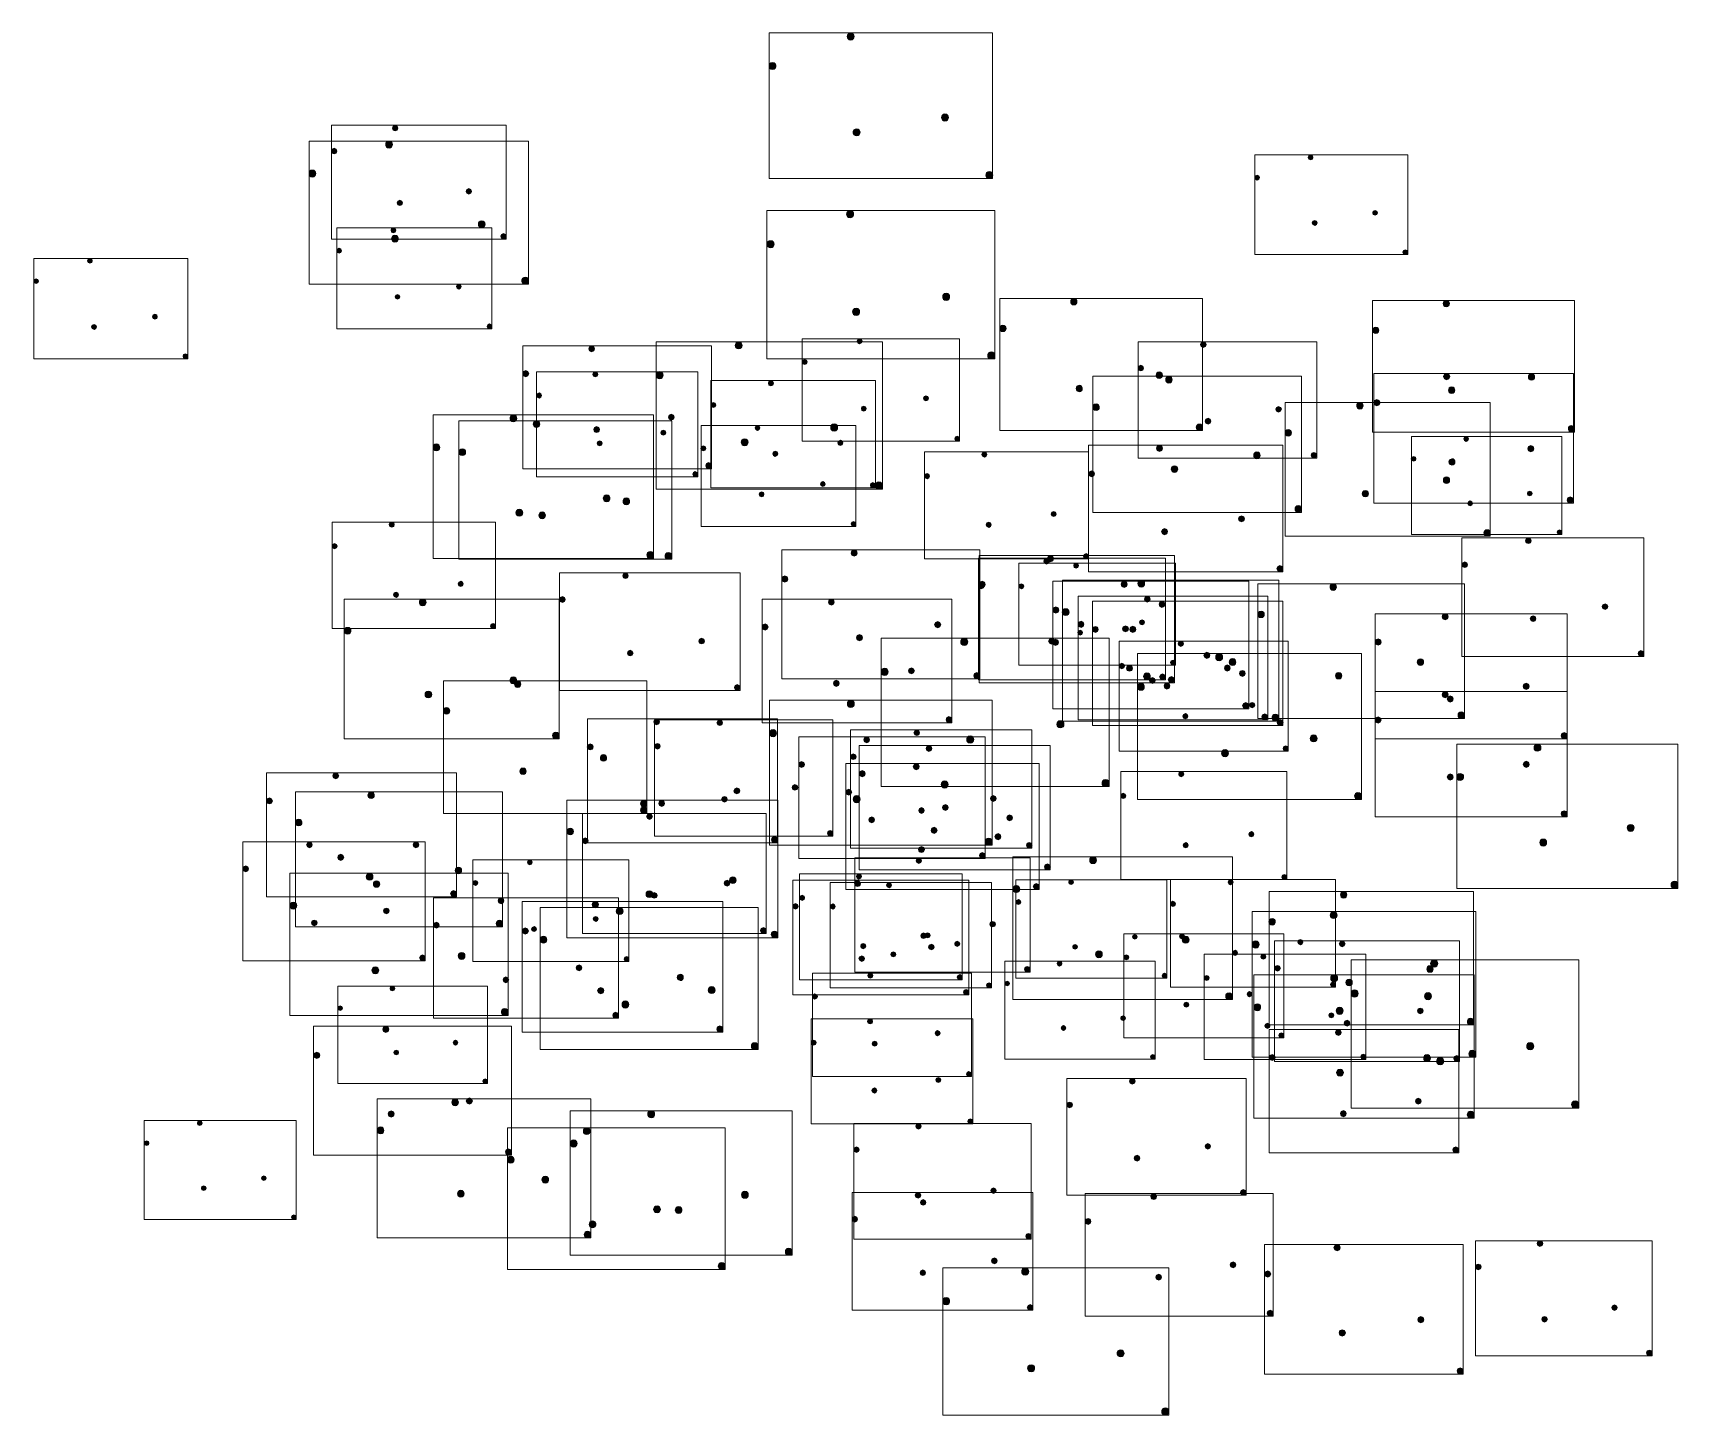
# Model space of a CAD drawing. Header units: inches. Extents: x -261 to 1116, y -954 to 202.
import ezdxf

# ---------------------------------------------------------------- set-up
doc = ezdxf.new("R2010")
doc.units = ezdxf.units.IN
doc.header["$MEASUREMENT"] = 0
doc.layers.add('Layer 1', color=7, linetype='Continuous')

# ---------------------------------------------------------------- blocks, each defined once
blk = doc.blocks.new('block 2')
at = {"layer": 'Layer 1', "true_color": 0x231f20}
h = blk.add_hatch(color=250, dxfattribs=at)
h.dxf.hatch_style = 2
edge = h.paths.add_edge_path()
edge.add_spline(control_points=[(721, -321.2), (724.3, -321.2), (724.3, -316), (721, -316), (717.6, -316), (717.6, -321.2), (721, -321.2), (721, -321.2), (721, -321.2), (721, -321.2)], knot_values=[0, 0, 0, 0, 1, 1, 1, 2, 2, 2, 3, 3, 3, 3], degree=3, periodic=1)
at = {"layer": 'Layer 1', "lineweight": 0}
blk.add_open_spline([(721, -321.2), (724.3, -321.2), (724.3, -316), (721, -316), (717.6, -316), (717.6, -321.2), (721, -321.2), (721, -321.2), (721, -321.2), (721, -321.2)], degree=3, knots=[0, 0, 0, 0, 1, 1, 1, 2, 2, 2, 3, 3, 3, 3], dxfattribs=at)
blk = doc.blocks.new('block 3')
at = {"layer": 'Layer 1', "true_color": 0x231f20}
h = blk.add_hatch(color=250, dxfattribs=at)
h.dxf.hatch_style = 2
edge = h.paths.add_edge_path()
edge.add_spline(control_points=[(753.4, -363.4), (756.8, -363.4), (756.8, -358.1), (753.4, -358.1), (750, -358.1), (750, -363.4), (753.4, -363.4), (753.4, -363.4), (753.4, -363.4), (753.4, -363.4)], knot_values=[0, 0, 0, 0, 1, 1, 1, 2, 2, 2, 3, 3, 3, 3], degree=3, periodic=1)
at = {"layer": 'Layer 1', "lineweight": 0}
blk.add_open_spline([(753.4, -363.4), (756.8, -363.4), (756.8, -358.1), (753.4, -358.1), (750, -358.1), (750, -363.4), (753.4, -363.4), (753.4, -363.4), (753.4, -363.4), (753.4, -363.4)], degree=3, knots=[0, 0, 0, 0, 1, 1, 1, 2, 2, 2, 3, 3, 3, 3], dxfattribs=at)
blk = doc.blocks.new('block 4')
at = {"layer": 'Layer 1', "true_color": 0x231f20}
h = blk.add_hatch(color=250, dxfattribs=at)
h.dxf.hatch_style = 2
edge = h.paths.add_edge_path()
edge.add_spline(control_points=[(656.1, -332), (659.5, -332), (659.5, -326.8), (656.1, -326.8), (652.8, -326.8), (652.7, -332), (656.1, -332), (656.1, -332), (656.1, -332), (656.1, -332)], knot_values=[0, 0, 0, 0, 1, 1, 1, 2, 2, 2, 3, 3, 3, 3], degree=3, periodic=1)
at = {"layer": 'Layer 1', "lineweight": 0}
blk.add_open_spline([(656.1, -332), (659.5, -332), (659.5, -326.8), (656.1, -326.8), (652.8, -326.8), (652.7, -332), (656.1, -332), (656.1, -332), (656.1, -332), (656.1, -332)], degree=3, knots=[0, 0, 0, 0, 1, 1, 1, 2, 2, 2, 3, 3, 3, 3], dxfattribs=at)
blk = doc.blocks.new('block 5')
at = {"layer": 'Layer 1', "true_color": 0x231f20}
h = blk.add_hatch(color=250, dxfattribs=at)
h.dxf.hatch_style = 2
edge = h.paths.add_edge_path()
edge.add_spline(control_points=[(651.8, -261.8), (655.2, -261.8), (655.2, -256.5), (651.8, -256.5), (648.4, -256.5), (648.4, -261.8), (651.8, -261.8), (651.8, -261.8), (651.8, -261.8), (651.8, -261.8)], knot_values=[0, 0, 0, 0, 1, 1, 1, 2, 2, 2, 3, 3, 3, 3], degree=3, periodic=1)
at = {"layer": 'Layer 1', "lineweight": 0}
blk.add_open_spline([(651.8, -261.8), (655.2, -261.8), (655.2, -256.5), (651.8, -256.5), (648.4, -256.5), (648.4, -261.8), (651.8, -261.8), (651.8, -261.8), (651.8, -261.8), (651.8, -261.8)], degree=3, knots=[0, 0, 0, 0, 1, 1, 1, 2, 2, 2, 3, 3, 3, 3], dxfattribs=at)
blk = doc.blocks.new('block 6')
at = {"layer": 'Layer 1', "true_color": 0x231f20}
h = blk.add_hatch(color=250, dxfattribs=at)
h.dxf.hatch_style = 2
edge = h.paths.add_edge_path()
edge.add_spline(control_points=[(594.5, -283.4), (597.9, -283.4), (597.9, -278.1), (594.5, -278.1), (591.2, -278.1), (591.1, -283.4), (594.5, -283.4), (594.5, -283.4), (594.5, -283.4), (594.5, -283.4)], knot_values=[0, 0, 0, 0, 1, 1, 1, 2, 2, 2, 3, 3, 3, 3], degree=3, periodic=1)
at = {"layer": 'Layer 1', "lineweight": 0}
blk.add_open_spline([(594.5, -283.4), (597.9, -283.4), (597.9, -278.1), (594.5, -278.1), (591.2, -278.1), (591.1, -283.4), (594.5, -283.4), (594.5, -283.4), (594.5, -283.4), (594.5, -283.4)], degree=3, knots=[0, 0, 0, 0, 1, 1, 1, 2, 2, 2, 3, 3, 3, 3], dxfattribs=at)
blk = doc.blocks.new('block 7')
at = {"layer": 'Layer 1', "true_color": 0x231f20}
h = blk.add_hatch(color=250, dxfattribs=at)
h.dxf.hatch_style = 2
edge = h.paths.add_edge_path()
edge.add_spline(control_points=[(750.6, -336.3), (753.9, -336.3), (753.9, -331.2), (750.6, -331.2), (747.3, -331.2), (747.3, -336.3), (750.6, -336.3), (750.6, -336.3), (750.6, -336.3), (750.6, -336.3)], knot_values=[0, 0, 0, 0, 1, 1, 1, 2, 2, 2, 3, 3, 3, 3], degree=3, periodic=1)
at = {"layer": 'Layer 1', "lineweight": 0}
blk.add_open_spline([(750.6, -336.3), (753.9, -336.3), (753.9, -331.2), (750.6, -331.2), (747.3, -331.2), (747.3, -336.3), (750.6, -336.3), (750.6, -336.3), (750.6, -336.3), (750.6, -336.3)], degree=3, knots=[0, 0, 0, 0, 1, 1, 1, 2, 2, 2, 3, 3, 3, 3], dxfattribs=at)
blk = doc.blocks.new('block 8')
at = {"layer": 'Layer 1', "true_color": 0x231f20}
h = blk.add_hatch(color=250, dxfattribs=at)
h.dxf.hatch_style = 2
edge = h.paths.add_edge_path()
edge.add_spline(control_points=[(782.2, -377.3), (785.4, -377.3), (785.5, -372.2), (782.2, -372.2), (778.9, -372.2), (778.9, -377.3), (782.2, -377.3), (782.2, -377.3), (782.2, -377.3), (782.2, -377.3)], knot_values=[0, 0, 0, 0, 1, 1, 1, 2, 2, 2, 3, 3, 3, 3], degree=3, periodic=1)
at = {"layer": 'Layer 1', "lineweight": 0}
blk.add_open_spline([(782.2, -377.3), (785.4, -377.3), (785.5, -372.2), (782.2, -372.2), (778.9, -372.2), (778.9, -377.3), (782.2, -377.3), (782.2, -377.3), (782.2, -377.3), (782.2, -377.3)], degree=3, knots=[0, 0, 0, 0, 1, 1, 1, 2, 2, 2, 3, 3, 3, 3], dxfattribs=at)
blk = doc.blocks.new('block 9')
at = {"layer": 'Layer 1', "true_color": 0x231f20}
h = blk.add_hatch(color=250, dxfattribs=at)
h.dxf.hatch_style = 2
edge = h.paths.add_edge_path()
edge.add_spline(control_points=[(687.5, -346.8), (690.8, -346.8), (690.8, -341.7), (687.5, -341.7), (684.3, -341.7), (684.3, -346.8), (687.5, -346.8), (687.5, -346.8), (687.5, -346.8), (687.5, -346.8)], knot_values=[0, 0, 0, 0, 1, 1, 1, 2, 2, 2, 3, 3, 3, 3], degree=3, periodic=1)
at = {"layer": 'Layer 1', "lineweight": 0}
blk.add_open_spline([(687.5, -346.8), (690.8, -346.8), (690.8, -341.7), (687.5, -341.7), (684.3, -341.7), (684.3, -346.8), (687.5, -346.8), (687.5, -346.8), (687.5, -346.8), (687.5, -346.8)], degree=3, knots=[0, 0, 0, 0, 1, 1, 1, 2, 2, 2, 3, 3, 3, 3], dxfattribs=at)
blk = doc.blocks.new('block 10')
at = {"layer": 'Layer 1', "true_color": 0x231f20}
h = blk.add_hatch(color=250, dxfattribs=at)
h.dxf.hatch_style = 2
edge = h.paths.add_edge_path()
edge.add_spline(control_points=[(683.3, -278.5), (686.6, -278.5), (686.6, -273.4), (683.3, -273.4), (680.1, -273.4), (680, -278.5), (683.3, -278.5), (683.3, -278.5), (683.3, -278.5), (683.3, -278.5)], knot_values=[0, 0, 0, 0, 1, 1, 1, 2, 2, 2, 3, 3, 3, 3], degree=3, periodic=1)
at = {"layer": 'Layer 1', "lineweight": 0}
blk.add_open_spline([(683.3, -278.5), (686.6, -278.5), (686.6, -273.4), (683.3, -273.4), (680.1, -273.4), (680, -278.5), (683.3, -278.5), (683.3, -278.5), (683.3, -278.5), (683.3, -278.5)], degree=3, knots=[0, 0, 0, 0, 1, 1, 1, 2, 2, 2, 3, 3, 3, 3], dxfattribs=at)
blk = doc.blocks.new('block 11')
at = {"layer": 'Layer 1', "true_color": 0x231f20}
h = blk.add_hatch(color=250, dxfattribs=at)
h.dxf.hatch_style = 2
edge = h.paths.add_edge_path()
edge.add_spline(control_points=[(627.6, -299.5), (630.9, -299.5), (630.9, -294.4), (627.6, -294.4), (624.3, -294.4), (624.3, -299.5), (627.6, -299.5), (627.6, -299.5), (627.6, -299.5), (627.6, -299.5)], knot_values=[0, 0, 0, 0, 1, 1, 1, 2, 2, 2, 3, 3, 3, 3], degree=3, periodic=1)
at = {"layer": 'Layer 1', "lineweight": 0}
blk.add_open_spline([(627.6, -299.5), (630.9, -299.5), (630.9, -294.4), (627.6, -294.4), (624.3, -294.4), (624.3, -299.5), (627.6, -299.5), (627.6, -299.5), (627.6, -299.5), (627.6, -299.5)], degree=3, knots=[0, 0, 0, 0, 1, 1, 1, 2, 2, 2, 3, 3, 3, 3], dxfattribs=at)
blk = doc.blocks.new('block 12')
at = {"layer": 'Layer 1', "true_color": 0x231f20}
h = blk.add_hatch(color=250, dxfattribs=at)
h.dxf.hatch_style = 2
edge = h.paths.add_edge_path()
edge.add_spline(control_points=[(658.9, -299.6), (662.3, -299.6), (662.3, -294.3), (658.9, -294.3), (655.6, -294.3), (655.6, -299.6), (658.9, -299.6), (658.9, -299.6), (658.9, -299.6), (658.9, -299.6)], knot_values=[0, 0, 0, 0, 1, 1, 1, 2, 2, 2, 3, 3, 3, 3], degree=3, periodic=1)
at = {"layer": 'Layer 1', "lineweight": 0}
blk.add_open_spline([(658.9, -299.6), (662.3, -299.6), (662.3, -294.3), (658.9, -294.3), (655.6, -294.3), (655.6, -299.6), (658.9, -299.6), (658.9, -299.6), (658.9, -299.6), (658.9, -299.6)], degree=3, knots=[0, 0, 0, 0, 1, 1, 1, 2, 2, 2, 3, 3, 3, 3], dxfattribs=at)
blk = doc.blocks.new('block 13')
at = {"layer": 'Layer 1', "true_color": 0x231f20}
h = blk.add_hatch(color=250, dxfattribs=at)
h.dxf.hatch_style = 2
edge = h.paths.add_edge_path()
edge.add_spline(control_points=[(691.2, -341.5), (694.6, -341.5), (694.6, -336.3), (691.2, -336.3), (687.8, -336.3), (687.8, -341.5), (691.2, -341.5), (691.2, -341.5), (691.2, -341.5), (691.2, -341.5)], knot_values=[0, 0, 0, 0, 1, 1, 1, 2, 2, 2, 3, 3, 3, 3], degree=3, periodic=1)
at = {"layer": 'Layer 1', "lineweight": 0}
blk.add_open_spline([(691.2, -341.5), (694.6, -341.5), (694.6, -336.3), (691.2, -336.3), (687.8, -336.3), (687.8, -341.5), (691.2, -341.5), (691.2, -341.5), (691.2, -341.5), (691.2, -341.5)], degree=3, knots=[0, 0, 0, 0, 1, 1, 1, 2, 2, 2, 3, 3, 3, 3], dxfattribs=at)
blk = doc.blocks.new('block 14')
at = {"layer": 'Layer 1', "true_color": 0x231f20}
h = blk.add_hatch(color=250, dxfattribs=at)
h.dxf.hatch_style = 2
edge = h.paths.add_edge_path()
edge.add_spline(control_points=[(594.3, -310.3), (597.7, -310.3), (597.7, -305.1), (594.3, -305.1), (591, -305.1), (591, -310.3), (594.3, -310.3), (594.3, -310.3), (594.3, -310.3), (594.3, -310.3)], knot_values=[0, 0, 0, 0, 1, 1, 1, 2, 2, 2, 3, 3, 3, 3], degree=3, periodic=1)
at = {"layer": 'Layer 1', "lineweight": 0}
blk.add_open_spline([(594.3, -310.3), (597.7, -310.3), (597.7, -305.1), (594.3, -305.1), (591, -305.1), (591, -310.3), (594.3, -310.3), (594.3, -310.3), (594.3, -310.3), (594.3, -310.3)], degree=3, knots=[0, 0, 0, 0, 1, 1, 1, 2, 2, 2, 3, 3, 3, 3], dxfattribs=at)
blk = doc.blocks.new('block 15')
at = {"layer": 'Layer 1', "true_color": 0x231f20}
h = blk.add_hatch(color=250, dxfattribs=at)
h.dxf.hatch_style = 2
edge = h.paths.add_edge_path()
edge.add_spline(control_points=[(590, -240.4), (593.4, -240.4), (593.4, -235.1), (590, -235.1), (586.7, -235.1), (586.7, -240.4), (590, -240.4), (590, -240.4), (590, -240.4), (590, -240.4)], knot_values=[0, 0, 0, 0, 1, 1, 1, 2, 2, 2, 3, 3, 3, 3], degree=3, periodic=1)
at = {"layer": 'Layer 1', "lineweight": 0}
blk.add_open_spline([(590, -240.4), (593.4, -240.4), (593.4, -235.1), (590, -235.1), (586.7, -235.1), (586.7, -240.4), (590, -240.4), (590, -240.4), (590, -240.4), (590, -240.4)], degree=3, knots=[0, 0, 0, 0, 1, 1, 1, 2, 2, 2, 3, 3, 3, 3], dxfattribs=at)
blk = doc.blocks.new('block 16')
at = {"layer": 'Layer 1', "true_color": 0x231f20}
h = blk.add_hatch(color=250, dxfattribs=at)
h.dxf.hatch_style = 2
edge = h.paths.add_edge_path()
edge.add_spline(control_points=[(533, -261.9), (536.4, -261.9), (536.4, -256.7), (533, -256.7), (529.6, -256.7), (529.6, -261.9), (533, -261.9), (533, -261.9), (533, -261.9), (533, -261.9)], knot_values=[0, 0, 0, 0, 1, 1, 1, 2, 2, 2, 3, 3, 3, 3], degree=3, periodic=1)
at = {"layer": 'Layer 1', "lineweight": 0}
blk.add_open_spline([(533, -261.9), (536.4, -261.9), (536.4, -256.7), (533, -256.7), (529.6, -256.7), (529.6, -261.9), (533, -261.9), (533, -261.9), (533, -261.9), (533, -261.9)], degree=3, knots=[0, 0, 0, 0, 1, 1, 1, 2, 2, 2, 3, 3, 3, 3], dxfattribs=at)
blk = doc.blocks.new('block 17')
at = {"layer": 'Layer 1', "true_color": 0x231f20}
h = blk.add_hatch(color=250, dxfattribs=at)
h.dxf.hatch_style = 2
edge = h.paths.add_edge_path()
edge.add_spline(control_points=[(652.8, -299), (656.1, -299), (656.1, -294), (652.8, -294), (649.6, -294), (649.6, -299), (652.8, -299), (652.8, -299), (652.8, -299), (652.8, -299)], knot_values=[0, 0, 0, 0, 1, 1, 1, 2, 2, 2, 3, 3, 3, 3], degree=3, periodic=1)
at = {"layer": 'Layer 1', "lineweight": 0}
blk.add_open_spline([(652.8, -299), (656.1, -299), (656.1, -294), (652.8, -294), (649.6, -294), (649.6, -299), (652.8, -299), (652.8, -299), (652.8, -299), (652.8, -299)], degree=3, knots=[0, 0, 0, 0, 1, 1, 1, 2, 2, 2, 3, 3, 3, 3], dxfattribs=at)
blk = doc.blocks.new('block 18')
at = {"layer": 'Layer 1', "true_color": 0x231f20}
h = blk.add_hatch(color=250, dxfattribs=at)
h.dxf.hatch_style = 2
edge = h.paths.add_edge_path()
edge.add_spline(control_points=[(683.8, -339.2), (687, -339.2), (687, -334.2), (683.8, -334.2), (680.6, -334.2), (680.6, -339.2), (683.8, -339.2), (683.8, -339.2), (683.8, -339.2), (683.8, -339.2)], knot_values=[0, 0, 0, 0, 1, 1, 1, 2, 2, 2, 3, 3, 3, 3], degree=3, periodic=1)
at = {"layer": 'Layer 1', "lineweight": 0}
blk.add_open_spline([(683.8, -339.2), (687, -339.2), (687, -334.2), (683.8, -334.2), (680.6, -334.2), (680.6, -339.2), (683.8, -339.2), (683.8, -339.2), (683.8, -339.2), (683.8, -339.2)], degree=3, knots=[0, 0, 0, 0, 1, 1, 1, 2, 2, 2, 3, 3, 3, 3], dxfattribs=at)
blk = doc.blocks.new('block 19')
at = {"layer": 'Layer 1', "true_color": 0x231f20}
h = blk.add_hatch(color=250, dxfattribs=at)
h.dxf.hatch_style = 2
edge = h.paths.add_edge_path()
edge.add_spline(control_points=[(591, -309.3), (594.2, -309.3), (594.2, -304.3), (591, -304.3), (587.7, -304.3), (587.7, -309.3), (591, -309.3), (591, -309.3), (591, -309.3), (591, -309.3)], knot_values=[0, 0, 0, 0, 1, 1, 1, 2, 2, 2, 3, 3, 3, 3], degree=3, periodic=1)
at = {"layer": 'Layer 1', "lineweight": 0}
blk.add_open_spline([(591, -309.3), (594.2, -309.3), (594.2, -304.3), (591, -304.3), (587.7, -304.3), (587.7, -309.3), (591, -309.3), (591, -309.3), (591, -309.3), (591, -309.3)], degree=3, knots=[0, 0, 0, 0, 1, 1, 1, 2, 2, 2, 3, 3, 3, 3], dxfattribs=at)
blk = doc.blocks.new('block 20')
at = {"layer": 'Layer 1', "true_color": 0x231f20}
h = blk.add_hatch(color=250, dxfattribs=at)
h.dxf.hatch_style = 2
edge = h.paths.add_edge_path()
edge.add_spline(control_points=[(586.8, -242.3), (590.1, -242.3), (590.1, -237.3), (586.8, -237.3), (583.6, -237.3), (583.6, -242.3), (586.8, -242.3), (586.8, -242.3), (586.8, -242.3), (586.8, -242.3)], knot_values=[0, 0, 0, 0, 1, 1, 1, 2, 2, 2, 3, 3, 3, 3], degree=3, periodic=1)
at = {"layer": 'Layer 1', "lineweight": 0}
blk.add_open_spline([(586.8, -242.3), (590.1, -242.3), (590.1, -237.3), (586.8, -237.3), (583.6, -237.3), (583.6, -242.3), (586.8, -242.3), (586.8, -242.3), (586.8, -242.3), (586.8, -242.3)], degree=3, knots=[0, 0, 0, 0, 1, 1, 1, 2, 2, 2, 3, 3, 3, 3], dxfattribs=at)
blk = doc.blocks.new('block 21')
at = {"layer": 'Layer 1', "true_color": 0x231f20}
h = blk.add_hatch(color=250, dxfattribs=at)
h.dxf.hatch_style = 2
edge = h.paths.add_edge_path()
edge.add_spline(control_points=[(532.2, -262.9), (535.4, -262.9), (535.4, -257.9), (532.2, -257.9), (529, -257.9), (528.9, -262.9), (532.2, -262.9), (532.2, -262.9), (532.2, -262.9), (532.2, -262.9)], knot_values=[0, 0, 0, 0, 1, 1, 1, 2, 2, 2, 3, 3, 3, 3], degree=3, periodic=1)
at = {"layer": 'Layer 1', "lineweight": 0}
blk.add_open_spline([(532.2, -262.9), (535.4, -262.9), (535.4, -257.9), (532.2, -257.9), (529, -257.9), (528.9, -262.9), (532.2, -262.9), (532.2, -262.9), (532.2, -262.9), (532.2, -262.9)], degree=3, knots=[0, 0, 0, 0, 1, 1, 1, 2, 2, 2, 3, 3, 3, 3], dxfattribs=at)
blk = doc.blocks.new('block 22')
at = {"layer": 'Layer 1', "true_color": 0x231f20}
h = blk.add_hatch(color=250, dxfattribs=at)
h.dxf.hatch_style = 2
edge = h.paths.add_edge_path()
edge.add_spline(control_points=[(592.7, -202.6), (595.5, -202.6), (595.6, -198.2), (592.7, -198.2), (589.9, -198.2), (589.9, -202.6), (592.7, -202.6), (592.7, -202.6), (592.7, -202.6), (592.7, -202.6)], knot_values=[0, 0, 0, 0, 1, 1, 1, 2, 2, 2, 3, 3, 3, 3], degree=3, periodic=1)
at = {"layer": 'Layer 1', "lineweight": 0}
blk.add_open_spline([(592.7, -202.6), (595.5, -202.6), (595.6, -198.2), (592.7, -198.2), (589.9, -198.2), (589.9, -202.6), (592.7, -202.6), (592.7, -202.6), (592.7, -202.6), (592.7, -202.6)], degree=3, knots=[0, 0, 0, 0, 1, 1, 1, 2, 2, 2, 3, 3, 3, 3], dxfattribs=at)
blk = doc.blocks.new('block 23')
at = {"layer": 'Layer 1', "true_color": 0x231f20}
h = blk.add_hatch(color=250, dxfattribs=at)
h.dxf.hatch_style = 2
edge = h.paths.add_edge_path()
edge.add_spline(control_points=[(619.9, -237.9), (622.7, -237.9), (622.7, -233.5), (619.9, -233.5), (617.1, -233.5), (617.1, -237.9), (619.9, -237.9), (619.9, -237.9), (619.9, -237.9), (619.9, -237.9)], knot_values=[0, 0, 0, 0, 1, 1, 1, 2, 2, 2, 3, 3, 3, 3], degree=3, periodic=1)
at = {"layer": 'Layer 1', "lineweight": 0}
blk.add_open_spline([(619.9, -237.9), (622.7, -237.9), (622.7, -233.5), (619.9, -233.5), (617.1, -233.5), (617.1, -237.9), (619.9, -237.9), (619.9, -237.9), (619.9, -237.9), (619.9, -237.9)], degree=3, knots=[0, 0, 0, 0, 1, 1, 1, 2, 2, 2, 3, 3, 3, 3], dxfattribs=at)
blk = doc.blocks.new('block 24')
at = {"layer": 'Layer 1', "true_color": 0x231f20}
h = blk.add_hatch(color=250, dxfattribs=at)
h.dxf.hatch_style = 2
edge = h.paths.add_edge_path()
edge.add_spline(control_points=[(538.4, -211.6), (541.2, -211.6), (541.2, -207.2), (538.4, -207.2), (535.6, -207.2), (535.6, -211.6), (538.4, -211.6), (538.4, -211.6), (538.4, -211.6), (538.4, -211.6)], knot_values=[0, 0, 0, 0, 1, 1, 1, 2, 2, 2, 3, 3, 3, 3], degree=3, periodic=1)
at = {"layer": 'Layer 1', "lineweight": 0}
blk.add_open_spline([(538.4, -211.6), (541.2, -211.6), (541.2, -207.2), (538.4, -207.2), (535.6, -207.2), (535.6, -211.6), (538.4, -211.6), (538.4, -211.6), (538.4, -211.6), (538.4, -211.6)], degree=3, knots=[0, 0, 0, 0, 1, 1, 1, 2, 2, 2, 3, 3, 3, 3], dxfattribs=at)
blk = doc.blocks.new('block 25')
at = {"layer": 'Layer 1', "true_color": 0x231f20}
h = blk.add_hatch(color=250, dxfattribs=at)
h.dxf.hatch_style = 2
edge = h.paths.add_edge_path()
edge.add_spline(control_points=[(534.8, -152.8), (537.6, -152.8), (537.6, -148.4), (534.8, -148.4), (532, -148.4), (532, -152.8), (534.8, -152.8), (534.8, -152.8), (534.8, -152.8), (534.8, -152.8)], knot_values=[0, 0, 0, 0, 1, 1, 1, 2, 2, 2, 3, 3, 3, 3], degree=3, periodic=1)
at = {"layer": 'Layer 1', "lineweight": 0}
blk.add_open_spline([(534.8, -152.8), (537.6, -152.8), (537.6, -148.4), (534.8, -148.4), (532, -148.4), (532, -152.8), (534.8, -152.8), (534.8, -152.8), (534.8, -152.8), (534.8, -152.8)], degree=3, knots=[0, 0, 0, 0, 1, 1, 1, 2, 2, 2, 3, 3, 3, 3], dxfattribs=at)
blk = doc.blocks.new('block 26')
at = {"layer": 'Layer 1', "true_color": 0x231f20}
h = blk.add_hatch(color=250, dxfattribs=at)
h.dxf.hatch_style = 2
edge = h.paths.add_edge_path()
edge.add_spline(control_points=[(486.8, -170.9), (489.6, -170.9), (489.6, -166.5), (486.8, -166.5), (484, -166.5), (484, -170.9), (486.8, -170.9), (486.8, -170.9), (486.8, -170.9), (486.8, -170.9)], knot_values=[0, 0, 0, 0, 1, 1, 1, 2, 2, 2, 3, 3, 3, 3], degree=3, periodic=1)
at = {"layer": 'Layer 1', "lineweight": 0}
blk.add_open_spline([(486.8, -170.9), (489.6, -170.9), (489.6, -166.5), (486.8, -166.5), (484, -166.5), (484, -170.9), (486.8, -170.9), (486.8, -170.9), (486.8, -170.9), (486.8, -170.9)], degree=3, knots=[0, 0, 0, 0, 1, 1, 1, 2, 2, 2, 3, 3, 3, 3], dxfattribs=at)
blk = doc.blocks.new('block 28')
at = {"layer": 'Layer 1', "true_color": 0x231f20}
h = blk.add_hatch(color=250, dxfattribs=at)
h.dxf.hatch_style = 2
edge = h.paths.add_edge_path()
edge.add_spline(control_points=[(660.6, -556.2), (663.2, -556.2), (663.2, -552.2), (660.6, -552.2), (658, -552.2), (658, -556.2), (660.6, -556.2), (660.6, -556.2), (660.6, -556.2), (660.6, -556.2)], knot_values=[0, 0, 0, 0, 1, 1, 1, 2, 2, 2, 3, 3, 3, 3], degree=3, periodic=1)
at = {"layer": 'Layer 1', "lineweight": 0}
blk.add_open_spline([(660.6, -556.2), (663.2, -556.2), (663.2, -552.2), (660.6, -552.2), (658, -552.2), (658, -556.2), (660.6, -556.2), (660.6, -556.2), (660.6, -556.2), (660.6, -556.2)], degree=3, knots=[0, 0, 0, 0, 1, 1, 1, 2, 2, 2, 3, 3, 3, 3], dxfattribs=at)
blk = doc.blocks.new('block 29')
at = {"layer": 'Layer 1', "true_color": 0x231f20}
h = blk.add_hatch(color=250, dxfattribs=at)
h.dxf.hatch_style = 2
edge = h.paths.add_edge_path()
edge.add_spline(control_points=[(685.5, -588.7), (688.1, -588.7), (688.1, -584.6), (685.5, -584.6), (682.9, -584.6), (682.9, -588.7), (685.5, -588.7), (685.5, -588.7), (685.5, -588.7), (685.5, -588.7)], knot_values=[0, 0, 0, 0, 1, 1, 1, 2, 2, 2, 3, 3, 3, 3], degree=3, periodic=1)
at = {"layer": 'Layer 1', "lineweight": 0}
blk.add_open_spline([(685.5, -588.7), (688.1, -588.7), (688.1, -584.6), (685.5, -584.6), (682.9, -584.6), (682.9, -588.7), (685.5, -588.7), (685.5, -588.7), (685.5, -588.7), (685.5, -588.7)], degree=3, knots=[0, 0, 0, 0, 1, 1, 1, 2, 2, 2, 3, 3, 3, 3], dxfattribs=at)
blk = doc.blocks.new('block 30')
at = {"layer": 'Layer 1', "true_color": 0x231f20}
h = blk.add_hatch(color=250, dxfattribs=at)
h.dxf.hatch_style = 2
edge = h.paths.add_edge_path()
edge.add_spline(control_points=[(610.6, -564.5), (613.2, -564.5), (613.2, -560.5), (610.6, -560.5), (608, -560.5), (608, -564.5), (610.6, -564.5), (610.6, -564.5), (610.6, -564.5), (610.6, -564.5)], knot_values=[0, 0, 0, 0, 1, 1, 1, 2, 2, 2, 3, 3, 3, 3], degree=3, periodic=1)
at = {"layer": 'Layer 1', "lineweight": 0}
blk.add_open_spline([(610.6, -564.5), (613.2, -564.5), (613.2, -560.5), (610.6, -560.5), (608, -560.5), (608, -564.5), (610.6, -564.5), (610.6, -564.5), (610.6, -564.5), (610.6, -564.5)], degree=3, knots=[0, 0, 0, 0, 1, 1, 1, 2, 2, 2, 3, 3, 3, 3], dxfattribs=at)
blk = doc.blocks.new('block 31')
at = {"layer": 'Layer 1', "true_color": 0x231f20}
h = blk.add_hatch(color=250, dxfattribs=at)
h.dxf.hatch_style = 2
edge = h.paths.add_edge_path()
edge.add_spline(control_points=[(607.3, -510.4), (609.9, -510.4), (609.9, -506.4), (607.3, -506.4), (604.7, -506.4), (604.7, -510.4), (607.3, -510.4), (607.3, -510.4), (607.3, -510.4), (607.3, -510.4)], knot_values=[0, 0, 0, 0, 1, 1, 1, 2, 2, 2, 3, 3, 3, 3], degree=3, periodic=1)
at = {"layer": 'Layer 1', "lineweight": 0}
blk.add_open_spline([(607.3, -510.4), (609.9, -510.4), (609.9, -506.4), (607.3, -506.4), (604.7, -506.4), (604.7, -510.4), (607.3, -510.4), (607.3, -510.4), (607.3, -510.4), (607.3, -510.4)], degree=3, knots=[0, 0, 0, 0, 1, 1, 1, 2, 2, 2, 3, 3, 3, 3], dxfattribs=at)
blk = doc.blocks.new('block 32')
at = {"layer": 'Layer 1', "true_color": 0x231f20}
h = blk.add_hatch(color=250, dxfattribs=at)
h.dxf.hatch_style = 2
edge = h.paths.add_edge_path()
edge.add_spline(control_points=[(563.2, -527.1), (565.8, -527.1), (565.8, -523), (563.2, -523), (560.6, -523), (560.6, -527.1), (563.2, -527.1), (563.2, -527.1), (563.2, -527.1), (563.2, -527.1)], knot_values=[0, 0, 0, 0, 1, 1, 1, 2, 2, 2, 3, 3, 3, 3], degree=3, periodic=1)
at = {"layer": 'Layer 1', "lineweight": 0}
blk.add_open_spline([(563.2, -527.1), (565.8, -527.1), (565.8, -523), (563.2, -523), (560.6, -523), (560.6, -527.1), (563.2, -527.1), (563.2, -527.1), (563.2, -527.1), (563.2, -527.1)], degree=3, knots=[0, 0, 0, 0, 1, 1, 1, 2, 2, 2, 3, 3, 3, 3], dxfattribs=at)
blk = doc.blocks.new('block 27')
at = {"layer": 'Layer 1', "lineweight": 0}
blk.add_lwpolyline([(561.2, -588.7), (687.5, -588.7), (687.5, -506.4), (561.2, -506.4), (561.2, -588.7)], dxfattribs=at)
at = {"layer": 'Layer 1'}
for name in ['block 31', 'block 32', 'block 30', 'block 28', 'block 29']:
    blk.add_blockref(name, (0, 0), dxfattribs=at)
blk = doc.blocks.new('block 34')
at = {"layer": 'Layer 1', "true_color": 0x231f20}
h = blk.add_hatch(color=250, dxfattribs=at)
h.dxf.hatch_style = 2
edge = h.paths.add_edge_path()
edge.add_spline(control_points=[(306.6, -601.6), (310.4, -601.6), (310.4, -595.8), (306.6, -595.8), (302.8, -595.8), (302.8, -601.6), (306.6, -601.6), (306.6, -601.6), (306.6, -601.6), (306.6, -601.6)], knot_values=[0, 0, 0, 0, 1, 1, 1, 2, 2, 2, 3, 3, 3, 3], degree=3, periodic=1)
at = {"layer": 'Layer 1', "lineweight": 0}
blk.add_open_spline([(306.6, -601.6), (310.4, -601.6), (310.4, -595.8), (306.6, -595.8), (302.8, -595.8), (302.8, -601.6), (306.6, -601.6), (306.6, -601.6), (306.6, -601.6), (306.6, -601.6)], degree=3, knots=[0, 0, 0, 0, 1, 1, 1, 2, 2, 2, 3, 3, 3, 3], dxfattribs=at)
blk = doc.blocks.new('block 35')
at = {"layer": 'Layer 1', "true_color": 0x231f20}
h = blk.add_hatch(color=250, dxfattribs=at)
h.dxf.hatch_style = 2
edge = h.paths.add_edge_path()
edge.add_spline(control_points=[(342.7, -648.5), (346.4, -648.5), (346.4, -642.7), (342.7, -642.7), (338.9, -642.7), (338.9, -648.5), (342.7, -648.5), (342.7, -648.5), (342.7, -648.5), (342.7, -648.5)], knot_values=[0, 0, 0, 0, 1, 1, 1, 2, 2, 2, 3, 3, 3, 3], degree=3, periodic=1)
at = {"layer": 'Layer 1', "lineweight": 0}
blk.add_open_spline([(342.7, -648.5), (346.4, -648.5), (346.4, -642.7), (342.7, -642.7), (338.9, -642.7), (338.9, -648.5), (342.7, -648.5), (342.7, -648.5), (342.7, -648.5), (342.7, -648.5)], degree=3, knots=[0, 0, 0, 0, 1, 1, 1, 2, 2, 2, 3, 3, 3, 3], dxfattribs=at)
blk = doc.blocks.new('block 36')
at = {"layer": 'Layer 1', "true_color": 0x231f20}
h = blk.add_hatch(color=250, dxfattribs=at)
h.dxf.hatch_style = 2
edge = h.paths.add_edge_path()
edge.add_spline(control_points=[(234.5, -613.7), (238.2, -613.7), (238.2, -607.8), (234.5, -607.8), (230.7, -607.8), (230.7, -613.7), (234.5, -613.7), (234.5, -613.7), (234.5, -613.7), (234.5, -613.7)], knot_values=[0, 0, 0, 0, 1, 1, 1, 2, 2, 2, 3, 3, 3, 3], degree=3, periodic=1)
at = {"layer": 'Layer 1', "lineweight": 0}
blk.add_open_spline([(234.5, -613.7), (238.2, -613.7), (238.2, -607.8), (234.5, -607.8), (230.7, -607.8), (230.7, -613.7), (234.5, -613.7), (234.5, -613.7), (234.5, -613.7), (234.5, -613.7)], degree=3, knots=[0, 0, 0, 0, 1, 1, 1, 2, 2, 2, 3, 3, 3, 3], dxfattribs=at)
blk = doc.blocks.new('block 37')
at = {"layer": 'Layer 1', "true_color": 0x231f20}
h = blk.add_hatch(color=250, dxfattribs=at)
h.dxf.hatch_style = 2
edge = h.paths.add_edge_path()
edge.add_spline(control_points=[(229.6, -535.5), (233.4, -535.5), (233.4, -529.7), (229.6, -529.7), (225.9, -529.7), (225.9, -535.5), (229.6, -535.5), (229.6, -535.5), (229.6, -535.5), (229.6, -535.5)], knot_values=[0, 0, 0, 0, 1, 1, 1, 2, 2, 2, 3, 3, 3, 3], degree=3, periodic=1)
at = {"layer": 'Layer 1', "lineweight": 0}
blk.add_open_spline([(229.6, -535.5), (233.4, -535.5), (233.4, -529.7), (229.6, -529.7), (225.9, -529.7), (225.9, -535.5), (229.6, -535.5), (229.6, -535.5), (229.6, -535.5), (229.6, -535.5)], degree=3, knots=[0, 0, 0, 0, 1, 1, 1, 2, 2, 2, 3, 3, 3, 3], dxfattribs=at)
blk = doc.blocks.new('block 38')
at = {"layer": 'Layer 1', "true_color": 0x231f20}
h = blk.add_hatch(color=250, dxfattribs=at)
h.dxf.hatch_style = 2
edge = h.paths.add_edge_path()
edge.add_spline(control_points=[(165.9, -559.5), (169.7, -559.5), (169.7, -553.7), (165.9, -553.7), (162.2, -553.7), (162.2, -559.5), (165.9, -559.5), (165.9, -559.5), (165.9, -559.5), (165.9, -559.5)], knot_values=[0, 0, 0, 0, 1, 1, 1, 2, 2, 2, 3, 3, 3, 3], degree=3, periodic=1)
at = {"layer": 'Layer 1', "lineweight": 0}
blk.add_open_spline([(165.9, -559.5), (169.7, -559.5), (169.7, -553.7), (165.9, -553.7), (162.2, -553.7), (162.2, -559.5), (165.9, -559.5), (165.9, -559.5), (165.9, -559.5), (165.9, -559.5)], degree=3, knots=[0, 0, 0, 0, 1, 1, 1, 2, 2, 2, 3, 3, 3, 3], dxfattribs=at)
blk = doc.blocks.new('block 33')
at = {"layer": 'Layer 1', "lineweight": 0}
blk.add_lwpolyline([(163.1, -648.5), (345.5, -648.5), (345.5, -529.7), (163.1, -529.7), (163.1, -648.5)], dxfattribs=at)
at = {"layer": 'Layer 1'}
for name in ['block 37', 'block 38', 'block 34', 'block 36', 'block 35']:
    blk.add_blockref(name, (0, 0), dxfattribs=at)
blk = doc.blocks.new('block 40')
at = {"layer": 'Layer 1', "true_color": 0x231f20}
h = blk.add_hatch(color=250, dxfattribs=at)
h.dxf.hatch_style = 2
edge = h.paths.add_edge_path()
edge.add_spline(control_points=[(399.6, -177.4), (402.3, -177.4), (402.3, -173.3), (399.6, -173.3), (397, -173.3), (397, -177.4), (399.6, -177.4), (399.6, -177.4), (399.6, -177.4), (399.6, -177.4)], knot_values=[0, 0, 0, 0, 1, 1, 1, 2, 2, 2, 3, 3, 3, 3], degree=3, periodic=1)
at = {"layer": 'Layer 1', "lineweight": 0}
blk.add_open_spline([(399.6, -177.4), (402.3, -177.4), (402.3, -173.3), (399.6, -173.3), (397, -173.3), (397, -177.4), (399.6, -177.4), (399.6, -177.4), (399.6, -177.4), (399.6, -177.4)], degree=3, knots=[0, 0, 0, 0, 1, 1, 1, 2, 2, 2, 3, 3, 3, 3], dxfattribs=at)
blk = doc.blocks.new('block 41')
at = {"layer": 'Layer 1', "true_color": 0x231f20}
h = blk.add_hatch(color=250, dxfattribs=at)
h.dxf.hatch_style = 2
edge = h.paths.add_edge_path()
edge.add_spline(control_points=[(425.3, -210.7), (427.9, -210.7), (427.9, -206.6), (425.3, -206.6), (422.6, -206.6), (422.6, -210.7), (425.3, -210.7), (425.3, -210.7), (425.3, -210.7), (425.3, -210.7)], knot_values=[0, 0, 0, 0, 1, 1, 1, 2, 2, 2, 3, 3, 3, 3], degree=3, periodic=1)
at = {"layer": 'Layer 1', "lineweight": 0}
blk.add_open_spline([(425.3, -210.7), (427.9, -210.7), (427.9, -206.6), (425.3, -206.6), (422.6, -206.6), (422.6, -210.7), (425.3, -210.7), (425.3, -210.7), (425.3, -210.7), (425.3, -210.7)], degree=3, knots=[0, 0, 0, 0, 1, 1, 1, 2, 2, 2, 3, 3, 3, 3], dxfattribs=at)
blk = doc.blocks.new('block 42')
at = {"layer": 'Layer 1', "true_color": 0x231f20}
h = blk.add_hatch(color=250, dxfattribs=at)
h.dxf.hatch_style = 2
edge = h.paths.add_edge_path()
edge.add_spline(control_points=[(348.4, -186), (351, -186), (351, -181.8), (348.4, -181.8), (345.7, -181.8), (345.7, -186), (348.4, -186), (348.4, -186), (348.4, -186), (348.4, -186)], knot_values=[0, 0, 0, 0, 1, 1, 1, 2, 2, 2, 3, 3, 3, 3], degree=3, periodic=1)
at = {"layer": 'Layer 1', "lineweight": 0}
blk.add_open_spline([(348.4, -186), (351, -186), (351, -181.8), (348.4, -181.8), (345.7, -181.8), (345.7, -186), (348.4, -186), (348.4, -186), (348.4, -186), (348.4, -186)], degree=3, knots=[0, 0, 0, 0, 1, 1, 1, 2, 2, 2, 3, 3, 3, 3], dxfattribs=at)
blk = doc.blocks.new('block 43')
at = {"layer": 'Layer 1', "true_color": 0x231f20}
h = blk.add_hatch(color=250, dxfattribs=at)
h.dxf.hatch_style = 2
edge = h.paths.add_edge_path()
edge.add_spline(control_points=[(345, -130.4), (347.6, -130.4), (347.6, -126.3), (345, -126.3), (342.3, -126.3), (342.3, -130.4), (345, -130.4), (345, -130.4), (345, -130.4), (345, -130.4)], knot_values=[0, 0, 0, 0, 1, 1, 1, 2, 2, 2, 3, 3, 3, 3], degree=3, periodic=1)
at = {"layer": 'Layer 1', "lineweight": 0}
blk.add_open_spline([(345, -130.4), (347.6, -130.4), (347.6, -126.3), (345, -126.3), (342.3, -126.3), (342.3, -130.4), (345, -130.4), (345, -130.4), (345, -130.4), (345, -130.4)], degree=3, knots=[0, 0, 0, 0, 1, 1, 1, 2, 2, 2, 3, 3, 3, 3], dxfattribs=at)
blk = doc.blocks.new('block 44')
at = {"layer": 'Layer 1', "true_color": 0x231f20}
h = blk.add_hatch(color=250, dxfattribs=at)
h.dxf.hatch_style = 2
edge = h.paths.add_edge_path()
edge.add_spline(control_points=[(299.7, -147.5), (302.4, -147.5), (302.4, -143.4), (299.7, -143.4), (297, -143.4), (297, -147.5), (299.7, -147.5), (299.7, -147.5), (299.7, -147.5), (299.7, -147.5)], knot_values=[0, 0, 0, 0, 1, 1, 1, 2, 2, 2, 3, 3, 3, 3], degree=3, periodic=1)
at = {"layer": 'Layer 1', "lineweight": 0}
blk.add_open_spline([(299.7, -147.5), (302.4, -147.5), (302.4, -143.4), (299.7, -143.4), (297, -143.4), (297, -147.5), (299.7, -147.5), (299.7, -147.5), (299.7, -147.5), (299.7, -147.5)], degree=3, knots=[0, 0, 0, 0, 1, 1, 1, 2, 2, 2, 3, 3, 3, 3], dxfattribs=at)
blk = doc.blocks.new('block 39')
at = {"layer": 'Layer 1', "lineweight": 0}
blk.add_lwpolyline([(297.7, -210.7), (427.3, -210.7), (427.3, -126.3), (297.7, -126.3), (297.7, -210.7)], dxfattribs=at)
at = {"layer": 'Layer 1'}
for name in ['block 43', 'block 44', 'block 40', 'block 42', 'block 41']:
    blk.add_blockref(name, (0, 0), dxfattribs=at)
blk = doc.blocks.new('block 46')
at = {"layer": 'Layer 1', "true_color": 0x231f20}
h = blk.add_hatch(color=250, dxfattribs=at)
h.dxf.hatch_style = 2
edge = h.paths.add_edge_path()
edge.add_spline(control_points=[(324.3, -509.6), (327.9, -509.6), (327.9, -503.9), (324.3, -503.9), (320.6, -503.9), (320.6, -509.6), (324.3, -509.6), (324.3, -509.6), (324.3, -509.6), (324.3, -509.6)], knot_values=[0, 0, 0, 0, 1, 1, 1, 2, 2, 2, 3, 3, 3, 3], degree=3, periodic=1)
at = {"layer": 'Layer 1', "lineweight": 0}
blk.add_open_spline([(324.3, -509.6), (327.9, -509.6), (327.9, -503.9), (324.3, -503.9), (320.6, -503.9), (320.6, -509.6), (324.3, -509.6), (324.3, -509.6), (324.3, -509.6), (324.3, -509.6)], degree=3, knots=[0, 0, 0, 0, 1, 1, 1, 2, 2, 2, 3, 3, 3, 3], dxfattribs=at)
blk = doc.blocks.new('block 47')
at = {"layer": 'Layer 1', "true_color": 0x231f20}
h = blk.add_hatch(color=250, dxfattribs=at)
h.dxf.hatch_style = 2
edge = h.paths.add_edge_path()
edge.add_spline(control_points=[(359.2, -554.9), (362.8, -554.9), (362.8, -549.3), (359.2, -549.3), (355.5, -549.3), (355.5, -554.9), (359.2, -554.9), (359.2, -554.9), (359.2, -554.9), (359.2, -554.9)], knot_values=[0, 0, 0, 0, 1, 1, 1, 2, 2, 2, 3, 3, 3, 3], degree=3, periodic=1)
at = {"layer": 'Layer 1', "lineweight": 0}
blk.add_open_spline([(359.2, -554.9), (362.8, -554.9), (362.8, -549.3), (359.2, -549.3), (355.5, -549.3), (355.5, -554.9), (359.2, -554.9), (359.2, -554.9), (359.2, -554.9), (359.2, -554.9)], degree=3, knots=[0, 0, 0, 0, 1, 1, 1, 2, 2, 2, 3, 3, 3, 3], dxfattribs=at)
blk = doc.blocks.new('block 48')
at = {"layer": 'Layer 1', "true_color": 0x231f20}
h = blk.add_hatch(color=250, dxfattribs=at)
h.dxf.hatch_style = 2
edge = h.paths.add_edge_path()
edge.add_spline(control_points=[(254.5, -521.2), (258.1, -521.2), (258.1, -515.6), (254.5, -515.6), (250.8, -515.6), (250.8, -521.2), (254.5, -521.2), (254.5, -521.2), (254.5, -521.2), (254.5, -521.2)], knot_values=[0, 0, 0, 0, 1, 1, 1, 2, 2, 2, 3, 3, 3, 3], degree=3, periodic=1)
at = {"layer": 'Layer 1', "lineweight": 0}
blk.add_open_spline([(254.5, -521.2), (258.1, -521.2), (258.1, -515.6), (254.5, -515.6), (250.8, -515.6), (250.8, -521.2), (254.5, -521.2), (254.5, -521.2), (254.5, -521.2), (254.5, -521.2)], degree=3, knots=[0, 0, 0, 0, 1, 1, 1, 2, 2, 2, 3, 3, 3, 3], dxfattribs=at)
blk = doc.blocks.new('block 49')
at = {"layer": 'Layer 1', "true_color": 0x231f20}
h = blk.add_hatch(color=250, dxfattribs=at)
h.dxf.hatch_style = 2
edge = h.paths.add_edge_path()
edge.add_spline(control_points=[(249.8, -445.6), (253.4, -445.6), (253.4, -439.9), (249.8, -439.9), (246.2, -439.9), (246.2, -445.6), (249.8, -445.6), (249.8, -445.6), (249.8, -445.6), (249.8, -445.6)], knot_values=[0, 0, 0, 0, 1, 1, 1, 2, 2, 2, 3, 3, 3, 3], degree=3, periodic=1)
at = {"layer": 'Layer 1', "lineweight": 0}
blk.add_open_spline([(249.8, -445.6), (253.4, -445.6), (253.4, -439.9), (249.8, -439.9), (246.2, -439.9), (246.2, -445.6), (249.8, -445.6), (249.8, -445.6), (249.8, -445.6), (249.8, -445.6)], degree=3, knots=[0, 0, 0, 0, 1, 1, 1, 2, 2, 2, 3, 3, 3, 3], dxfattribs=at)
blk = doc.blocks.new('block 50')
at = {"layer": 'Layer 1', "true_color": 0x231f20}
h = blk.add_hatch(color=250, dxfattribs=at)
h.dxf.hatch_style = 2
edge = h.paths.add_edge_path()
edge.add_spline(control_points=[(188.2, -468.8), (191.8, -468.8), (191.8, -463.2), (188.2, -463.2), (184.5, -463.2), (184.5, -468.8), (188.2, -468.8), (188.2, -468.8), (188.2, -468.8), (188.2, -468.8)], knot_values=[0, 0, 0, 0, 1, 1, 1, 2, 2, 2, 3, 3, 3, 3], degree=3, periodic=1)
at = {"layer": 'Layer 1', "lineweight": 0}
blk.add_open_spline([(188.2, -468.8), (191.8, -468.8), (191.8, -463.2), (188.2, -463.2), (184.5, -463.2), (184.5, -468.8), (188.2, -468.8), (188.2, -468.8), (188.2, -468.8), (188.2, -468.8)], degree=3, knots=[0, 0, 0, 0, 1, 1, 1, 2, 2, 2, 3, 3, 3, 3], dxfattribs=at)
blk = doc.blocks.new('block 45')
at = {"layer": 'Layer 1', "lineweight": 0}
blk.add_lwpolyline([(185.4, -554.9), (361.9, -554.9), (361.9, -439.9), (185.4, -439.9), (185.4, -554.9)], dxfattribs=at)
at = {"layer": 'Layer 1'}
for name in ['block 49', 'block 50', 'block 46', 'block 48', 'block 47']:
    blk.add_blockref(name, (0, 0), dxfattribs=at)
blk = doc.blocks.new('block 52')
at = {"layer": 'Layer 1', "true_color": 0x231f20}
h = blk.add_hatch(color=250, dxfattribs=at)
h.dxf.hatch_style = 2
edge = h.paths.add_edge_path()
edge.add_spline(control_points=[(218.7, -190.2), (222.5, -190.2), (222.5, -184.3), (218.7, -184.3), (214.9, -184.3), (214.9, -190.2), (218.7, -190.2), (218.7, -190.2), (218.7, -190.2), (218.7, -190.2)], knot_values=[0, 0, 0, 0, 1, 1, 1, 2, 2, 2, 3, 3, 3, 3], degree=3, periodic=1)
at = {"layer": 'Layer 1', "lineweight": 0}
blk.add_open_spline([(218.7, -190.2), (222.5, -190.2), (222.5, -184.3), (218.7, -184.3), (214.9, -184.3), (214.9, -190.2), (218.7, -190.2), (218.7, -190.2), (218.7, -190.2), (218.7, -190.2)], degree=3, knots=[0, 0, 0, 0, 1, 1, 1, 2, 2, 2, 3, 3, 3, 3], dxfattribs=at)
blk = doc.blocks.new('block 53')
at = {"layer": 'Layer 1', "true_color": 0x231f20}
h = blk.add_hatch(color=250, dxfattribs=at)
h.dxf.hatch_style = 2
edge = h.paths.add_edge_path()
edge.add_spline(control_points=[(255.2, -237.6), (259, -237.6), (259, -231.7), (255.2, -231.7), (251.4, -231.7), (251.4, -237.6), (255.2, -237.6), (255.2, -237.6), (255.2, -237.6), (255.2, -237.6)], knot_values=[0, 0, 0, 0, 1, 1, 1, 2, 2, 2, 3, 3, 3, 3], degree=3, periodic=1)
at = {"layer": 'Layer 1', "lineweight": 0}
blk.add_open_spline([(255.2, -237.6), (259, -237.6), (259, -231.7), (255.2, -231.7), (251.4, -231.7), (251.4, -237.6), (255.2, -237.6), (255.2, -237.6), (255.2, -237.6), (255.2, -237.6)], degree=3, knots=[0, 0, 0, 0, 1, 1, 1, 2, 2, 2, 3, 3, 3, 3], dxfattribs=at)
blk = doc.blocks.new('block 54')
at = {"layer": 'Layer 1', "true_color": 0x231f20}
h = blk.add_hatch(color=250, dxfattribs=at)
h.dxf.hatch_style = 2
edge = h.paths.add_edge_path()
edge.add_spline(control_points=[(145.7, -202.3), (149.5, -202.3), (149.5, -196.4), (145.7, -196.4), (141.9, -196.4), (141.9, -202.3), (145.7, -202.3), (145.7, -202.3), (145.7, -202.3), (145.7, -202.3)], knot_values=[0, 0, 0, 0, 1, 1, 1, 2, 2, 2, 3, 3, 3, 3], degree=3, periodic=1)
at = {"layer": 'Layer 1', "lineweight": 0}
blk.add_open_spline([(145.7, -202.3), (149.5, -202.3), (149.5, -196.4), (145.7, -196.4), (141.9, -196.4), (141.9, -202.3), (145.7, -202.3), (145.7, -202.3), (145.7, -202.3), (145.7, -202.3)], degree=3, knots=[0, 0, 0, 0, 1, 1, 1, 2, 2, 2, 3, 3, 3, 3], dxfattribs=at)
blk = doc.blocks.new('block 55')
at = {"layer": 'Layer 1', "true_color": 0x231f20}
h = blk.add_hatch(color=250, dxfattribs=at)
h.dxf.hatch_style = 2
edge = h.paths.add_edge_path()
edge.add_spline(control_points=[(140.8, -123.3), (144.6, -123.3), (144.6, -117.4), (140.8, -117.4), (137, -117.4), (137, -123.3), (140.8, -123.3), (140.8, -123.3), (140.8, -123.3), (140.8, -123.3)], knot_values=[0, 0, 0, 0, 1, 1, 1, 2, 2, 2, 3, 3, 3, 3], degree=3, periodic=1)
at = {"layer": 'Layer 1', "lineweight": 0}
blk.add_open_spline([(140.8, -123.3), (144.6, -123.3), (144.6, -117.4), (140.8, -117.4), (137, -117.4), (137, -123.3), (140.8, -123.3), (140.8, -123.3), (140.8, -123.3), (140.8, -123.3)], degree=3, knots=[0, 0, 0, 0, 1, 1, 1, 2, 2, 2, 3, 3, 3, 3], dxfattribs=at)
blk = doc.blocks.new('block 56')
at = {"layer": 'Layer 1', "true_color": 0x231f20}
h = blk.add_hatch(color=250, dxfattribs=at)
h.dxf.hatch_style = 2
edge = h.paths.add_edge_path()
edge.add_spline(control_points=[(76.3, -147.6), (80.1, -147.6), (80.2, -141.7), (76.3, -141.7), (72.6, -141.7), (72.5, -147.6), (76.3, -147.6), (76.3, -147.6), (76.3, -147.6), (76.3, -147.6)], knot_values=[0, 0, 0, 0, 1, 1, 1, 2, 2, 2, 3, 3, 3, 3], degree=3, periodic=1)
at = {"layer": 'Layer 1', "lineweight": 0}
blk.add_open_spline([(76.3, -147.6), (80.1, -147.6), (80.2, -141.7), (76.3, -141.7), (72.6, -141.7), (72.5, -147.6), (76.3, -147.6), (76.3, -147.6), (76.3, -147.6), (76.3, -147.6)], degree=3, knots=[0, 0, 0, 0, 1, 1, 1, 2, 2, 2, 3, 3, 3, 3], dxfattribs=at)
blk = doc.blocks.new('block 51')
at = {"layer": 'Layer 1', "lineweight": 0}
blk.add_lwpolyline([(73.5, -237.6), (258, -237.6), (258, -117.4), (73.5, -117.4), (73.5, -237.6)], dxfattribs=at)
at = {"layer": 'Layer 1'}
for name in ['block 55', 'block 56', 'block 52', 'block 54', 'block 53']:
    blk.add_blockref(name, (0, 0), dxfattribs=at)
blk = doc.blocks.new('block 58')
at = {"layer": 'Layer 1', "true_color": 0x231f20}
h = blk.add_hatch(color=250, dxfattribs=at)
h.dxf.hatch_style = 2
edge = h.paths.add_edge_path()
edge.add_spline(control_points=[(473.7, -334.2), (477, -334.2), (477, -329.1), (473.7, -329.1), (470.5, -329.1), (470.5, -334.2), (473.7, -334.2), (473.7, -334.2), (473.7, -334.2), (473.7, -334.2)], knot_values=[0, 0, 0, 0, 1, 1, 1, 2, 2, 2, 3, 3, 3, 3], degree=3, periodic=1)
at = {"layer": 'Layer 1', "lineweight": 0}
blk.add_open_spline([(473.7, -334.2), (477, -334.2), (477, -329.1), (473.7, -329.1), (470.5, -329.1), (470.5, -334.2), (473.7, -334.2), (473.7, -334.2), (473.7, -334.2), (473.7, -334.2)], degree=3, knots=[0, 0, 0, 0, 1, 1, 1, 2, 2, 2, 3, 3, 3, 3], dxfattribs=at)
blk = doc.blocks.new('block 59')
at = {"layer": 'Layer 1', "true_color": 0x231f20}
h = blk.add_hatch(color=250, dxfattribs=at)
h.dxf.hatch_style = 2
edge = h.paths.add_edge_path()
edge.add_spline(control_points=[(505.1, -375), (508.4, -375), (508.4, -369.9), (505.1, -369.9), (501.9, -369.9), (501.9, -375), (505.1, -375), (505.1, -375), (505.1, -375), (505.1, -375)], knot_values=[0, 0, 0, 0, 1, 1, 1, 2, 2, 2, 3, 3, 3, 3], degree=3, periodic=1)
at = {"layer": 'Layer 1', "lineweight": 0}
blk.add_open_spline([(505.1, -375), (508.4, -375), (508.4, -369.9), (505.1, -369.9), (501.9, -369.9), (501.9, -375), (505.1, -375), (505.1, -375), (505.1, -375), (505.1, -375)], degree=3, knots=[0, 0, 0, 0, 1, 1, 1, 2, 2, 2, 3, 3, 3, 3], dxfattribs=at)
blk = doc.blocks.new('block 60')
at = {"layer": 'Layer 1', "true_color": 0x231f20}
h = blk.add_hatch(color=250, dxfattribs=at)
h.dxf.hatch_style = 2
edge = h.paths.add_edge_path()
edge.add_spline(control_points=[(410.9, -344.6), (414.2, -344.6), (414.2, -339.5), (410.9, -339.5), (407.7, -339.5), (407.7, -344.6), (410.9, -344.6), (410.9, -344.6), (410.9, -344.6), (410.9, -344.6)], knot_values=[0, 0, 0, 0, 1, 1, 1, 2, 2, 2, 3, 3, 3, 3], degree=3, periodic=1)
at = {"layer": 'Layer 1', "lineweight": 0}
blk.add_open_spline([(410.9, -344.6), (414.2, -344.6), (414.2, -339.5), (410.9, -339.5), (407.7, -339.5), (407.7, -344.6), (410.9, -344.6), (410.9, -344.6), (410.9, -344.6), (410.9, -344.6)], degree=3, knots=[0, 0, 0, 0, 1, 1, 1, 2, 2, 2, 3, 3, 3, 3], dxfattribs=at)
blk = doc.blocks.new('block 61')
at = {"layer": 'Layer 1', "true_color": 0x231f20}
h = blk.add_hatch(color=250, dxfattribs=at)
h.dxf.hatch_style = 2
edge = h.paths.add_edge_path()
edge.add_spline(control_points=[(406.8, -276.6), (410, -276.6), (410, -271.5), (406.8, -271.5), (403.5, -271.5), (403.5, -276.6), (406.8, -276.6), (406.8, -276.6), (406.8, -276.6), (406.8, -276.6)], knot_values=[0, 0, 0, 0, 1, 1, 1, 2, 2, 2, 3, 3, 3, 3], degree=3, periodic=1)
at = {"layer": 'Layer 1', "lineweight": 0}
blk.add_open_spline([(406.8, -276.6), (410, -276.6), (410, -271.5), (406.8, -271.5), (403.5, -271.5), (403.5, -276.6), (406.8, -276.6), (406.8, -276.6), (406.8, -276.6), (406.8, -276.6)], degree=3, knots=[0, 0, 0, 0, 1, 1, 1, 2, 2, 2, 3, 3, 3, 3], dxfattribs=at)
blk = doc.blocks.new('block 62')
at = {"layer": 'Layer 1', "true_color": 0x231f20}
h = blk.add_hatch(color=250, dxfattribs=at)
h.dxf.hatch_style = 2
edge = h.paths.add_edge_path()
edge.add_spline(control_points=[(351.3, -297.5), (354.6, -297.5), (354.6, -292.4), (351.3, -292.4), (348, -292.4), (348, -297.5), (351.3, -297.5), (351.3, -297.5), (351.3, -297.5), (351.3, -297.5)], knot_values=[0, 0, 0, 0, 1, 1, 1, 2, 2, 2, 3, 3, 3, 3], degree=3, periodic=1)
at = {"layer": 'Layer 1', "lineweight": 0}
blk.add_open_spline([(351.3, -297.5), (354.6, -297.5), (354.6, -292.4), (351.3, -292.4), (348, -292.4), (348, -297.5), (351.3, -297.5), (351.3, -297.5), (351.3, -297.5), (351.3, -297.5)], degree=3, knots=[0, 0, 0, 0, 1, 1, 1, 2, 2, 2, 3, 3, 3, 3], dxfattribs=at)
blk = doc.blocks.new('block 57')
at = {"layer": 'Layer 1', "lineweight": 0}
blk.add_lwpolyline([(348.8, -375), (507.6, -375), (507.6, -271.5), (348.8, -271.5), (348.8, -375)], dxfattribs=at)
at = {"layer": 'Layer 1'}
for name in ['block 61', 'block 62', 'block 58', 'block 60', 'block 59']:
    blk.add_blockref(name, (0, 0), dxfattribs=at)
blk = doc.blocks.new('block 64')
at = {"layer": 'Layer 1', "true_color": 0x231f20}
h = blk.add_hatch(color=250, dxfattribs=at)
h.dxf.hatch_style = 2
edge = h.paths.add_edge_path()
edge.add_spline(control_points=[(235.2, -192.6), (238.9, -192.6), (238.9, -186.9), (235.2, -186.9), (231.6, -186.9), (231.6, -192.6), (235.2, -192.6), (235.2, -192.6), (235.2, -192.6), (235.2, -192.6)], knot_values=[0, 0, 0, 0, 1, 1, 1, 2, 2, 2, 3, 3, 3, 3], degree=3, periodic=1)
at = {"layer": 'Layer 1', "lineweight": 0}
blk.add_open_spline([(235.2, -192.6), (238.9, -192.6), (238.9, -186.9), (235.2, -186.9), (231.6, -186.9), (231.6, -192.6), (235.2, -192.6), (235.2, -192.6), (235.2, -192.6), (235.2, -192.6)], degree=3, knots=[0, 0, 0, 0, 1, 1, 1, 2, 2, 2, 3, 3, 3, 3], dxfattribs=at)
blk = doc.blocks.new('block 65')
at = {"layer": 'Layer 1', "true_color": 0x231f20}
h = blk.add_hatch(color=250, dxfattribs=at)
h.dxf.hatch_style = 2
edge = h.paths.add_edge_path()
edge.add_spline(control_points=[(270.4, -238.3), (274.1, -238.3), (274.1, -232.6), (270.4, -232.6), (266.8, -232.6), (266.7, -238.3), (270.4, -238.3), (270.4, -238.3), (270.4, -238.3), (270.4, -238.3)], knot_values=[0, 0, 0, 0, 1, 1, 1, 2, 2, 2, 3, 3, 3, 3], degree=3, periodic=1)
at = {"layer": 'Layer 1', "lineweight": 0}
blk.add_open_spline([(270.4, -238.3), (274.1, -238.3), (274.1, -232.6), (270.4, -232.6), (266.8, -232.6), (266.7, -238.3), (270.4, -238.3), (270.4, -238.3), (270.4, -238.3), (270.4, -238.3)], degree=3, knots=[0, 0, 0, 0, 1, 1, 1, 2, 2, 2, 3, 3, 3, 3], dxfattribs=at)
blk = doc.blocks.new('block 66')
at = {"layer": 'Layer 1', "true_color": 0x231f20}
h = blk.add_hatch(color=250, dxfattribs=at)
h.dxf.hatch_style = 2
edge = h.paths.add_edge_path()
edge.add_spline(control_points=[(164.8, -204.3), (168.5, -204.3), (168.5, -198.6), (164.8, -198.6), (161.2, -198.6), (161.2, -204.3), (164.8, -204.3), (164.8, -204.3), (164.8, -204.3), (164.8, -204.3)], knot_values=[0, 0, 0, 0, 1, 1, 1, 2, 2, 2, 3, 3, 3, 3], degree=3, periodic=1)
at = {"layer": 'Layer 1', "lineweight": 0}
blk.add_open_spline([(164.8, -204.3), (168.5, -204.3), (168.5, -198.6), (164.8, -198.6), (161.2, -198.6), (161.2, -204.3), (164.8, -204.3), (164.8, -204.3), (164.8, -204.3), (164.8, -204.3)], degree=3, knots=[0, 0, 0, 0, 1, 1, 1, 2, 2, 2, 3, 3, 3, 3], dxfattribs=at)
blk = doc.blocks.new('block 67')
at = {"layer": 'Layer 1', "true_color": 0x231f20}
h = blk.add_hatch(color=250, dxfattribs=at)
h.dxf.hatch_style = 2
edge = h.paths.add_edge_path()
edge.add_spline(control_points=[(160.1, -128), (163.8, -128), (163.8, -122.3), (160.1, -122.3), (156.5, -122.3), (156.5, -128), (160.1, -128), (160.1, -128), (160.1, -128), (160.1, -128)], knot_values=[0, 0, 0, 0, 1, 1, 1, 2, 2, 2, 3, 3, 3, 3], degree=3, periodic=1)
at = {"layer": 'Layer 1', "lineweight": 0}
blk.add_open_spline([(160.1, -128), (163.8, -128), (163.8, -122.3), (160.1, -122.3), (156.5, -122.3), (156.5, -128), (160.1, -128), (160.1, -128), (160.1, -128), (160.1, -128)], degree=3, knots=[0, 0, 0, 0, 1, 1, 1, 2, 2, 2, 3, 3, 3, 3], dxfattribs=at)
blk = doc.blocks.new('block 68')
at = {"layer": 'Layer 1', "true_color": 0x231f20}
h = blk.add_hatch(color=250, dxfattribs=at)
h.dxf.hatch_style = 2
edge = h.paths.add_edge_path()
edge.add_spline(control_points=[(98, -151.5), (101.6, -151.5), (101.6, -145.8), (98, -145.8), (94.3, -145.8), (94.3, -151.5), (98, -151.5), (98, -151.5), (98, -151.5), (98, -151.5)], knot_values=[0, 0, 0, 0, 1, 1, 1, 2, 2, 2, 3, 3, 3, 3], degree=3, periodic=1)
at = {"layer": 'Layer 1', "lineweight": 0}
blk.add_open_spline([(98, -151.5), (101.6, -151.5), (101.6, -145.8), (98, -145.8), (94.3, -145.8), (94.3, -151.5), (98, -151.5), (98, -151.5), (98, -151.5), (98, -151.5)], degree=3, knots=[0, 0, 0, 0, 1, 1, 1, 2, 2, 2, 3, 3, 3, 3], dxfattribs=at)
blk = doc.blocks.new('block 63')
at = {"layer": 'Layer 1', "lineweight": 0}
blk.add_lwpolyline([(95.2, -238.3), (273.2, -238.3), (273.2, -122.3), (95.2, -122.3), (95.2, -238.3)], dxfattribs=at)
at = {"layer": 'Layer 1'}
for name in ['block 67', 'block 68', 'block 64', 'block 66', 'block 65']:
    blk.add_blockref(name, (0, 0), dxfattribs=at)
blk = doc.blocks.new('block 69')
at = {"layer": 'Layer 1', "true_color": 0x231f20}
h = blk.add_hatch(color=250, dxfattribs=at)
h.dxf.hatch_style = 2
edge = h.paths.add_edge_path()
edge.add_spline(control_points=[(666.7, -293.1), (669.4, -293.1), (669.4, -288.9), (666.7, -288.9), (664, -288.9), (664, -293.1), (666.7, -293.1), (666.7, -293.1), (666.7, -293.1), (666.7, -293.1)], knot_values=[0, 0, 0, 0, 1, 1, 1, 2, 2, 2, 3, 3, 3, 3], degree=3, periodic=1)
at = {"layer": 'Layer 1', "lineweight": 0}
blk.add_open_spline([(666.7, -293.1), (669.4, -293.1), (669.4, -288.9), (666.7, -288.9), (664, -288.9), (664, -293.1), (666.7, -293.1), (666.7, -293.1), (666.7, -293.1), (666.7, -293.1)], degree=3, knots=[0, 0, 0, 0, 1, 1, 1, 2, 2, 2, 3, 3, 3, 3], dxfattribs=at)
blk = doc.blocks.new('block 70')
at = {"layer": 'Layer 1', "true_color": 0x231f20}
h = blk.add_hatch(color=250, dxfattribs=at)
h.dxf.hatch_style = 2
edge = h.paths.add_edge_path()
edge.add_spline(control_points=[(692.6, -326.8), (695.3, -326.8), (695.3, -322.6), (692.6, -322.6), (689.9, -322.6), (689.9, -326.8), (692.6, -326.8), (692.6, -326.8), (692.6, -326.8), (692.6, -326.8)], knot_values=[0, 0, 0, 0, 1, 1, 1, 2, 2, 2, 3, 3, 3, 3], degree=3, periodic=1)
at = {"layer": 'Layer 1', "lineweight": 0}
blk.add_open_spline([(692.6, -326.8), (695.3, -326.8), (695.3, -322.6), (692.6, -322.6), (689.9, -322.6), (689.9, -326.8), (692.6, -326.8), (692.6, -326.8), (692.6, -326.8), (692.6, -326.8)], degree=3, knots=[0, 0, 0, 0, 1, 1, 1, 2, 2, 2, 3, 3, 3, 3], dxfattribs=at)
blk = doc.blocks.new('block 71')
at = {"layer": 'Layer 1', "true_color": 0x231f20}
h = blk.add_hatch(color=250, dxfattribs=at)
h.dxf.hatch_style = 2
edge = h.paths.add_edge_path()
edge.add_spline(control_points=[(614.9, -301.7), (617.6, -301.7), (617.6, -297.6), (614.9, -297.6), (612.2, -297.6), (612.2, -301.7), (614.9, -301.7), (614.9, -301.7), (614.9, -301.7), (614.9, -301.7)], knot_values=[0, 0, 0, 0, 1, 1, 1, 2, 2, 2, 3, 3, 3, 3], degree=3, periodic=1)
at = {"layer": 'Layer 1', "lineweight": 0}
blk.add_open_spline([(614.9, -301.7), (617.6, -301.7), (617.6, -297.6), (614.9, -297.6), (612.2, -297.6), (612.2, -301.7), (614.9, -301.7), (614.9, -301.7), (614.9, -301.7), (614.9, -301.7)], degree=3, knots=[0, 0, 0, 0, 1, 1, 1, 2, 2, 2, 3, 3, 3, 3], dxfattribs=at)
blk = doc.blocks.new('block 72')
at = {"layer": 'Layer 1', "true_color": 0x231f20}
h = blk.add_hatch(color=250, dxfattribs=at)
h.dxf.hatch_style = 2
edge = h.paths.add_edge_path()
edge.add_spline(control_points=[(611.5, -245.7), (614.1, -245.7), (614.2, -241.5), (611.5, -241.5), (608.8, -241.5), (608.8, -245.7), (611.5, -245.7), (611.5, -245.7), (611.5, -245.7), (611.5, -245.7)], knot_values=[0, 0, 0, 0, 1, 1, 1, 2, 2, 2, 3, 3, 3, 3], degree=3, periodic=1)
at = {"layer": 'Layer 1', "lineweight": 0}
blk.add_open_spline([(611.5, -245.7), (614.1, -245.7), (614.2, -241.5), (611.5, -241.5), (608.8, -241.5), (608.8, -245.7), (611.5, -245.7), (611.5, -245.7), (611.5, -245.7), (611.5, -245.7)], degree=3, knots=[0, 0, 0, 0, 1, 1, 1, 2, 2, 2, 3, 3, 3, 3], dxfattribs=at)
blk = doc.blocks.new('block 73')
at = {"layer": 'Layer 1', "true_color": 0x231f20}
h = blk.add_hatch(color=250, dxfattribs=at)
h.dxf.hatch_style = 2
edge = h.paths.add_edge_path()
edge.add_spline(control_points=[(565.7, -262.9), (568.4, -262.9), (568.4, -258.7), (565.7, -258.7), (563, -258.7), (563, -262.9), (565.7, -262.9), (565.7, -262.9), (565.7, -262.9), (565.7, -262.9)], knot_values=[0, 0, 0, 0, 1, 1, 1, 2, 2, 2, 3, 3, 3, 3], degree=3, periodic=1)
at = {"layer": 'Layer 1', "lineweight": 0}
blk.add_open_spline([(565.7, -262.9), (568.4, -262.9), (568.4, -258.7), (565.7, -258.7), (563, -258.7), (563, -262.9), (565.7, -262.9), (565.7, -262.9), (565.7, -262.9), (565.7, -262.9)], degree=3, knots=[0, 0, 0, 0, 1, 1, 1, 2, 2, 2, 3, 3, 3, 3], dxfattribs=at)
blk = doc.blocks.new('block 74')
at = {"layer": 'Layer 1', "true_color": 0x231f20}
h = blk.add_hatch(color=250, dxfattribs=at)
h.dxf.hatch_style = 2
edge = h.paths.add_edge_path()
edge.add_spline(control_points=[(991, -185.2), (993.6, -185.2), (993.6, -181.2), (991, -181.2), (988.4, -181.2), (988.4, -185.2), (991, -185.2), (991, -185.2), (991, -185.2), (991, -185.2)], knot_values=[0, 0, 0, 0, 1, 1, 1, 2, 2, 2, 3, 3, 3, 3], degree=3, periodic=1)
at = {"layer": 'Layer 1', "lineweight": 0}
blk.add_open_spline([(991, -185.2), (993.6, -185.2), (993.6, -181.2), (991, -181.2), (988.4, -181.2), (988.4, -185.2), (991, -185.2), (991, -185.2), (991, -185.2), (991, -185.2)], degree=3, knots=[0, 0, 0, 0, 1, 1, 1, 2, 2, 2, 3, 3, 3, 3], dxfattribs=at)
blk = doc.blocks.new('block 75')
at = {"layer": 'Layer 1', "true_color": 0x231f20}
h = blk.add_hatch(color=250, dxfattribs=at)
h.dxf.hatch_style = 2
edge = h.paths.add_edge_path()
edge.add_spline(control_points=[(1015.9, -217.6), (1018.5, -217.6), (1018.5, -213.6), (1015.9, -213.6), (1013.3, -213.6), (1013.3, -217.6), (1015.9, -217.6), (1015.9, -217.6), (1015.9, -217.6), (1015.9, -217.6)], knot_values=[0, 0, 0, 0, 1, 1, 1, 2, 2, 2, 3, 3, 3, 3], degree=3, periodic=1)
at = {"layer": 'Layer 1', "lineweight": 0}
blk.add_open_spline([(1015.9, -217.6), (1018.5, -217.6), (1018.5, -213.6), (1015.9, -213.6), (1013.3, -213.6), (1013.3, -217.6), (1015.9, -217.6), (1015.9, -217.6), (1015.9, -217.6), (1015.9, -217.6)], degree=3, knots=[0, 0, 0, 0, 1, 1, 1, 2, 2, 2, 3, 3, 3, 3], dxfattribs=at)
blk = doc.blocks.new('block 76')
at = {"layer": 'Layer 1', "true_color": 0x231f20}
h = blk.add_hatch(color=250, dxfattribs=at)
h.dxf.hatch_style = 2
edge = h.paths.add_edge_path()
edge.add_spline(control_points=[(941.2, -193.5), (943.8, -193.5), (943.8, -189.5), (941.2, -189.5), (938.6, -189.5), (938.6, -193.5), (941.2, -193.5), (941.2, -193.5), (941.2, -193.5), (941.2, -193.5)], knot_values=[0, 0, 0, 0, 1, 1, 1, 2, 2, 2, 3, 3, 3, 3], degree=3, periodic=1)
at = {"layer": 'Layer 1', "lineweight": 0}
blk.add_open_spline([(941.2, -193.5), (943.8, -193.5), (943.8, -189.5), (941.2, -189.5), (938.6, -189.5), (938.6, -193.5), (941.2, -193.5), (941.2, -193.5), (941.2, -193.5), (941.2, -193.5)], degree=3, knots=[0, 0, 0, 0, 1, 1, 1, 2, 2, 2, 3, 3, 3, 3], dxfattribs=at)
blk = doc.blocks.new('block 77')
at = {"layer": 'Layer 1', "true_color": 0x231f20}
h = blk.add_hatch(color=250, dxfattribs=at)
h.dxf.hatch_style = 2
edge = h.paths.add_edge_path()
edge.add_spline(control_points=[(937.9, -139.6), (940.5, -139.6), (940.5, -135.6), (937.9, -135.6), (935.3, -135.6), (935.3, -139.6), (937.9, -139.6), (937.9, -139.6), (937.9, -139.6), (937.9, -139.6)], knot_values=[0, 0, 0, 0, 1, 1, 1, 2, 2, 2, 3, 3, 3, 3], degree=3, periodic=1)
at = {"layer": 'Layer 1', "lineweight": 0}
blk.add_open_spline([(937.9, -139.6), (940.5, -139.6), (940.5, -135.6), (937.9, -135.6), (935.3, -135.6), (935.3, -139.6), (937.9, -139.6), (937.9, -139.6), (937.9, -139.6), (937.9, -139.6)], degree=3, knots=[0, 0, 0, 0, 1, 1, 1, 2, 2, 2, 3, 3, 3, 3], dxfattribs=at)
blk = doc.blocks.new('block 78')
at = {"layer": 'Layer 1', "true_color": 0x231f20}
h = blk.add_hatch(color=250, dxfattribs=at)
h.dxf.hatch_style = 2
edge = h.paths.add_edge_path()
edge.add_spline(control_points=[(893.9, -156.2), (896.5, -156.2), (896.5, -152.2), (893.9, -152.2), (891.3, -152.2), (891.3, -156.2), (893.9, -156.2), (893.9, -156.2), (893.9, -156.2), (893.9, -156.2)], knot_values=[0, 0, 0, 0, 1, 1, 1, 2, 2, 2, 3, 3, 3, 3], degree=3, periodic=1)
at = {"layer": 'Layer 1', "lineweight": 0}
blk.add_open_spline([(893.9, -156.2), (896.5, -156.2), (896.5, -152.2), (893.9, -152.2), (891.3, -152.2), (891.3, -156.2), (893.9, -156.2), (893.9, -156.2), (893.9, -156.2), (893.9, -156.2)], degree=3, knots=[0, 0, 0, 0, 1, 1, 1, 2, 2, 2, 3, 3, 3, 3], dxfattribs=at)
blk = doc.blocks.new('block 79')
at = {"layer": 'Layer 1', "true_color": 0x231f20}
h = blk.add_hatch(color=250, dxfattribs=at)
h.dxf.hatch_style = 2
edge = h.paths.add_edge_path()
edge.add_spline(control_points=[(681.1, -87), (684.6, -87), (684.6, -81.5), (681.1, -81.5), (677.6, -81.5), (677.6, -87), (681.1, -87), (681.1, -87), (681.1, -87), (681.1, -87)], knot_values=[0, 0, 0, 0, 1, 1, 1, 2, 2, 2, 3, 3, 3, 3], degree=3, periodic=1)
at = {"layer": 'Layer 1', "lineweight": 0}
blk.add_open_spline([(681.1, -87), (684.6, -87), (684.6, -81.5), (681.1, -81.5), (677.6, -81.5), (677.6, -87), (681.1, -87), (681.1, -87), (681.1, -87), (681.1, -87)], degree=3, knots=[0, 0, 0, 0, 1, 1, 1, 2, 2, 2, 3, 3, 3, 3], dxfattribs=at)
blk = doc.blocks.new('block 80')
at = {"layer": 'Layer 1', "true_color": 0x231f20}
h = blk.add_hatch(color=250, dxfattribs=at)
h.dxf.hatch_style = 2
edge = h.paths.add_edge_path()
edge.add_spline(control_points=[(714.7, -130.6), (718.2, -130.6), (718.2, -125.1), (714.7, -125.1), (711.2, -125.1), (711.2, -130.6), (714.7, -130.6), (714.7, -130.6), (714.7, -130.6), (714.7, -130.6)], knot_values=[0, 0, 0, 0, 1, 1, 1, 2, 2, 2, 3, 3, 3, 3], degree=3, periodic=1)
at = {"layer": 'Layer 1', "lineweight": 0}
blk.add_open_spline([(714.7, -130.6), (718.2, -130.6), (718.2, -125.1), (714.7, -125.1), (711.2, -125.1), (711.2, -130.6), (714.7, -130.6), (714.7, -130.6), (714.7, -130.6), (714.7, -130.6)], degree=3, knots=[0, 0, 0, 0, 1, 1, 1, 2, 2, 2, 3, 3, 3, 3], dxfattribs=at)
blk = doc.blocks.new('block 81')
at = {"layer": 'Layer 1', "true_color": 0x231f20}
h = blk.add_hatch(color=250, dxfattribs=at)
h.dxf.hatch_style = 2
edge = h.paths.add_edge_path()
edge.add_spline(control_points=[(614, -98.1), (617.5, -98.1), (617.5, -92.7), (614, -92.7), (610.6, -92.7), (610.6, -98.1), (614, -98.1), (614, -98.1), (614, -98.1), (614, -98.1)], knot_values=[0, 0, 0, 0, 1, 1, 1, 2, 2, 2, 3, 3, 3, 3], degree=3, periodic=1)
at = {"layer": 'Layer 1', "lineweight": 0}
blk.add_open_spline([(614, -98.1), (617.5, -98.1), (617.5, -92.7), (614, -92.7), (610.6, -92.7), (610.6, -98.1), (614, -98.1), (614, -98.1), (614, -98.1), (614, -98.1)], degree=3, knots=[0, 0, 0, 0, 1, 1, 1, 2, 2, 2, 3, 3, 3, 3], dxfattribs=at)
blk = doc.blocks.new('block 82')
at = {"layer": 'Layer 1', "true_color": 0x231f20}
h = blk.add_hatch(color=250, dxfattribs=at)
h.dxf.hatch_style = 2
edge = h.paths.add_edge_path()
edge.add_spline(control_points=[(609.6, -25.5), (613.1, -25.5), (613.1, -20), (609.6, -20), (606.1, -20), (606.1, -25.5), (609.6, -25.5), (609.6, -25.5), (609.6, -25.5), (609.6, -25.5)], knot_values=[0, 0, 0, 0, 1, 1, 1, 2, 2, 2, 3, 3, 3, 3], degree=3, periodic=1)
at = {"layer": 'Layer 1', "lineweight": 0}
blk.add_open_spline([(609.6, -25.5), (613.1, -25.5), (613.1, -20), (609.6, -20), (606.1, -20), (606.1, -25.5), (609.6, -25.5), (609.6, -25.5), (609.6, -25.5), (609.6, -25.5)], degree=3, knots=[0, 0, 0, 0, 1, 1, 1, 2, 2, 2, 3, 3, 3, 3], dxfattribs=at)
blk = doc.blocks.new('block 83')
at = {"layer": 'Layer 1', "true_color": 0x231f20}
h = blk.add_hatch(color=250, dxfattribs=at)
h.dxf.hatch_style = 2
edge = h.paths.add_edge_path()
edge.add_spline(control_points=[(550.3, -47.8), (553.8, -47.8), (553.8, -42.4), (550.3, -42.4), (546.8, -42.4), (546.8, -47.8), (550.3, -47.8), (550.3, -47.8), (550.3, -47.8), (550.3, -47.8)], knot_values=[0, 0, 0, 0, 1, 1, 1, 2, 2, 2, 3, 3, 3, 3], degree=3, periodic=1)
at = {"layer": 'Layer 1', "lineweight": 0}
blk.add_open_spline([(550.3, -47.8), (553.8, -47.8), (553.8, -42.4), (550.3, -42.4), (546.8, -42.4), (546.8, -47.8), (550.3, -47.8), (550.3, -47.8), (550.3, -47.8), (550.3, -47.8)], degree=3, knots=[0, 0, 0, 0, 1, 1, 1, 2, 2, 2, 3, 3, 3, 3], dxfattribs=at)
blk = doc.blocks.new('block 84')
at = {"layer": 'Layer 1', "true_color": 0x231f20}
h = blk.add_hatch(color=250, dxfattribs=at)
h.dxf.hatch_style = 2
edge = h.paths.add_edge_path()
edge.add_spline(control_points=[(414.3, -143.1), (417.1, -143.1), (417.1, -138.7), (414.3, -138.7), (411.4, -138.7), (411.4, -143.1), (414.3, -143.1), (414.3, -143.1), (414.3, -143.1), (414.3, -143.1)], knot_values=[0, 0, 0, 0, 1, 1, 1, 2, 2, 2, 3, 3, 3, 3], degree=3, periodic=1)
at = {"layer": 'Layer 1', "lineweight": 0}
blk.add_open_spline([(414.3, -143.1), (417.1, -143.1), (417.1, -138.7), (414.3, -138.7), (411.4, -138.7), (411.4, -143.1), (414.3, -143.1), (414.3, -143.1), (414.3, -143.1), (414.3, -143.1)], degree=3, knots=[0, 0, 0, 0, 1, 1, 1, 2, 2, 2, 3, 3, 3, 3], dxfattribs=at)
blk = doc.blocks.new('block 85')
at = {"layer": 'Layer 1', "true_color": 0x231f20}
h = blk.add_hatch(color=250, dxfattribs=at)
h.dxf.hatch_style = 2
edge = h.paths.add_edge_path()
edge.add_spline(control_points=[(441.5, -178.5), (444.3, -178.5), (444.3, -174.1), (441.5, -174.1), (438.7, -174.1), (438.6, -178.5), (441.5, -178.5), (441.5, -178.5), (441.5, -178.5), (441.5, -178.5)], knot_values=[0, 0, 0, 0, 1, 1, 1, 2, 2, 2, 3, 3, 3, 3], degree=3, periodic=1)
at = {"layer": 'Layer 1', "lineweight": 0}
blk.add_open_spline([(441.5, -178.5), (444.3, -178.5), (444.3, -174.1), (441.5, -174.1), (438.7, -174.1), (438.6, -178.5), (441.5, -178.5), (441.5, -178.5), (441.5, -178.5), (441.5, -178.5)], degree=3, knots=[0, 0, 0, 0, 1, 1, 1, 2, 2, 2, 3, 3, 3, 3], dxfattribs=at)
blk = doc.blocks.new('block 86')
at = {"layer": 'Layer 1', "true_color": 0x231f20}
h = blk.add_hatch(color=250, dxfattribs=at)
h.dxf.hatch_style = 2
edge = h.paths.add_edge_path()
edge.add_spline(control_points=[(359.8, -152.2), (362.6, -152.2), (362.6, -147.8), (359.8, -147.8), (357, -147.8), (357, -152.2), (359.8, -152.2), (359.8, -152.2), (359.8, -152.2), (359.8, -152.2)], knot_values=[0, 0, 0, 0, 1, 1, 1, 2, 2, 2, 3, 3, 3, 3], degree=3, periodic=1)
at = {"layer": 'Layer 1', "lineweight": 0}
blk.add_open_spline([(359.8, -152.2), (362.6, -152.2), (362.6, -147.8), (359.8, -147.8), (357, -147.8), (357, -152.2), (359.8, -152.2), (359.8, -152.2), (359.8, -152.2), (359.8, -152.2)], degree=3, knots=[0, 0, 0, 0, 1, 1, 1, 2, 2, 2, 3, 3, 3, 3], dxfattribs=at)
blk = doc.blocks.new('block 87')
at = {"layer": 'Layer 1', "true_color": 0x231f20}
h = blk.add_hatch(color=250, dxfattribs=at)
h.dxf.hatch_style = 2
edge = h.paths.add_edge_path()
edge.add_spline(control_points=[(356.2, -93.2), (359, -93.2), (359, -88.8), (356.2, -88.8), (353.3, -88.8), (353.3, -93.2), (356.2, -93.2), (356.2, -93.2), (356.2, -93.2), (356.2, -93.2)], knot_values=[0, 0, 0, 0, 1, 1, 1, 2, 2, 2, 3, 3, 3, 3], degree=3, periodic=1)
at = {"layer": 'Layer 1', "lineweight": 0}
blk.add_open_spline([(356.2, -93.2), (359, -93.2), (359, -88.8), (356.2, -88.8), (353.3, -88.8), (353.3, -93.2), (356.2, -93.2), (356.2, -93.2), (356.2, -93.2), (356.2, -93.2)], degree=3, knots=[0, 0, 0, 0, 1, 1, 1, 2, 2, 2, 3, 3, 3, 3], dxfattribs=at)
blk = doc.blocks.new('block 88')
at = {"layer": 'Layer 1', "true_color": 0x231f20}
h = blk.add_hatch(color=250, dxfattribs=at)
h.dxf.hatch_style = 2
edge = h.paths.add_edge_path()
edge.add_spline(control_points=[(308.1, -111.4), (310.9, -111.4), (310.9, -107), (308.1, -107), (305.2, -107), (305.2, -111.4), (308.1, -111.4), (308.1, -111.4), (308.1, -111.4), (308.1, -111.4)], knot_values=[0, 0, 0, 0, 1, 1, 1, 2, 2, 2, 3, 3, 3, 3], degree=3, periodic=1)
at = {"layer": 'Layer 1', "lineweight": 0}
blk.add_open_spline([(308.1, -111.4), (310.9, -111.4), (310.9, -107), (308.1, -107), (305.2, -107), (305.2, -111.4), (308.1, -111.4), (308.1, -111.4), (308.1, -111.4), (308.1, -111.4)], degree=3, knots=[0, 0, 0, 0, 1, 1, 1, 2, 2, 2, 3, 3, 3, 3], dxfattribs=at)
blk = doc.blocks.new('block 89')
at = {"layer": 'Layer 1', "true_color": 0x231f20}
h = blk.add_hatch(color=250, dxfattribs=at)
h.dxf.hatch_style = 2
edge = h.paths.add_edge_path()
edge.add_spline(control_points=[(140.7, -342.4), (144.4, -342.4), (144.4, -336.6), (140.7, -336.6), (137, -336.6), (137, -342.4), (140.7, -342.4), (140.7, -342.4), (140.7, -342.4), (140.7, -342.4)], knot_values=[0, 0, 0, 0, 1, 1, 1, 2, 2, 2, 3, 3, 3, 3], degree=3, periodic=1)
at = {"layer": 'Layer 1', "lineweight": 0}
blk.add_open_spline([(140.7, -342.4), (144.4, -342.4), (144.4, -336.6), (140.7, -336.6), (137, -336.6), (137, -342.4), (140.7, -342.4), (140.7, -342.4), (140.7, -342.4), (140.7, -342.4)], degree=3, knots=[0, 0, 0, 0, 1, 1, 1, 2, 2, 2, 3, 3, 3, 3], dxfattribs=at)
blk = doc.blocks.new('block 90')
at = {"layer": 'Layer 1', "true_color": 0x231f20}
h = blk.add_hatch(color=250, dxfattribs=at)
h.dxf.hatch_style = 2
edge = h.paths.add_edge_path()
edge.add_spline(control_points=[(176.3, -388.6), (180, -388.6), (180, -382.9), (176.3, -382.9), (172.6, -382.9), (172.6, -388.6), (176.3, -388.6), (176.3, -388.6), (176.3, -388.6), (176.3, -388.6)], knot_values=[0, 0, 0, 0, 1, 1, 1, 2, 2, 2, 3, 3, 3, 3], degree=3, periodic=1)
at = {"layer": 'Layer 1', "lineweight": 0}
blk.add_open_spline([(176.3, -388.6), (180, -388.6), (180, -382.9), (176.3, -382.9), (172.6, -382.9), (172.6, -388.6), (176.3, -388.6), (176.3, -388.6), (176.3, -388.6), (176.3, -388.6)], degree=3, knots=[0, 0, 0, 0, 1, 1, 1, 2, 2, 2, 3, 3, 3, 3], dxfattribs=at)
blk = doc.blocks.new('block 91')
at = {"layer": 'Layer 1', "true_color": 0x231f20}
h = blk.add_hatch(color=250, dxfattribs=at)
h.dxf.hatch_style = 2
edge = h.paths.add_edge_path()
edge.add_spline(control_points=[(69.6, -354.2), (73.3, -354.2), (73.3, -348.5), (69.6, -348.5), (65.9, -348.5), (65.9, -354.2), (69.6, -354.2), (69.6, -354.2), (69.6, -354.2), (69.6, -354.2)], knot_values=[0, 0, 0, 0, 1, 1, 1, 2, 2, 2, 3, 3, 3, 3], degree=3, periodic=1)
at = {"layer": 'Layer 1', "lineweight": 0}
blk.add_open_spline([(69.6, -354.2), (73.3, -354.2), (73.3, -348.5), (69.6, -348.5), (65.9, -348.5), (65.9, -354.2), (69.6, -354.2), (69.6, -354.2), (69.6, -354.2), (69.6, -354.2)], degree=3, knots=[0, 0, 0, 0, 1, 1, 1, 2, 2, 2, 3, 3, 3, 3], dxfattribs=at)
blk = doc.blocks.new('block 92')
at = {"layer": 'Layer 1', "true_color": 0x231f20}
h = blk.add_hatch(color=250, dxfattribs=at)
h.dxf.hatch_style = 2
edge = h.paths.add_edge_path()
edge.add_spline(control_points=[(64.9, -277.2), (68.6, -277.2), (68.6, -271.5), (64.9, -271.5), (61.2, -271.5), (61.2, -277.2), (64.9, -277.2), (64.9, -277.2), (64.9, -277.2), (64.9, -277.2)], knot_values=[0, 0, 0, 0, 1, 1, 1, 2, 2, 2, 3, 3, 3, 3], degree=3, periodic=1)
at = {"layer": 'Layer 1', "lineweight": 0}
blk.add_open_spline([(64.9, -277.2), (68.6, -277.2), (68.6, -271.5), (64.9, -271.5), (61.2, -271.5), (61.2, -277.2), (64.9, -277.2), (64.9, -277.2), (64.9, -277.2), (64.9, -277.2)], degree=3, knots=[0, 0, 0, 0, 1, 1, 1, 2, 2, 2, 3, 3, 3, 3], dxfattribs=at)
blk = doc.blocks.new('block 93')
at = {"layer": 'Layer 1', "true_color": 0x231f20}
h = blk.add_hatch(color=250, dxfattribs=at)
h.dxf.hatch_style = 2
edge = h.paths.add_edge_path()
edge.add_spline(control_points=[(2.1, -300.9), (5.8, -300.9), (5.8, -295.2), (2.1, -295.2), (-1.6, -295.2), (-1.6, -300.9), (2.1, -300.9), (2.1, -300.9), (2.1, -300.9), (2.1, -300.9)], knot_values=[0, 0, 0, 0, 1, 1, 1, 2, 2, 2, 3, 3, 3, 3], degree=3, periodic=1)
at = {"layer": 'Layer 1', "lineweight": 0}
blk.add_open_spline([(2.1, -300.9), (5.8, -300.9), (5.8, -295.2), (2.1, -295.2), (-1.6, -295.2), (-1.6, -300.9), (2.1, -300.9), (2.1, -300.9), (2.1, -300.9), (2.1, -300.9)], degree=3, knots=[0, 0, 0, 0, 1, 1, 1, 2, 2, 2, 3, 3, 3, 3], dxfattribs=at)
blk = doc.blocks.new('block 94')
at = {"layer": 'Layer 1', "true_color": 0x231f20}
h = blk.add_hatch(color=250, dxfattribs=at)
h.dxf.hatch_style = 2
edge = h.paths.add_edge_path()
edge.add_spline(control_points=[(280.2, -590.8), (283.7, -590.8), (283.7, -585.4), (280.2, -585.4), (276.8, -585.4), (276.8, -590.8), (280.2, -590.8), (280.2, -590.8), (280.2, -590.8), (280.2, -590.8)], knot_values=[0, 0, 0, 0, 1, 1, 1, 2, 2, 2, 3, 3, 3, 3], degree=3, periodic=1)
at = {"layer": 'Layer 1', "lineweight": 0}
blk.add_open_spline([(280.2, -590.8), (283.7, -590.8), (283.7, -585.4), (280.2, -585.4), (276.8, -585.4), (276.8, -590.8), (280.2, -590.8), (280.2, -590.8), (280.2, -590.8), (280.2, -590.8)], degree=3, knots=[0, 0, 0, 0, 1, 1, 1, 2, 2, 2, 3, 3, 3, 3], dxfattribs=at)
blk = doc.blocks.new('block 95')
at = {"layer": 'Layer 1', "true_color": 0x231f20}
h = blk.add_hatch(color=250, dxfattribs=at)
h.dxf.hatch_style = 2
edge = h.paths.add_edge_path()
edge.add_spline(control_points=[(313.4, -633.9), (316.9, -633.9), (316.9, -628.6), (313.4, -628.6), (310, -628.6), (310, -633.9), (313.4, -633.9), (313.4, -633.9), (313.4, -633.9), (313.4, -633.9)], knot_values=[0, 0, 0, 0, 1, 1, 1, 2, 2, 2, 3, 3, 3, 3], degree=3, periodic=1)
at = {"layer": 'Layer 1', "lineweight": 0}
blk.add_open_spline([(313.4, -633.9), (316.9, -633.9), (316.9, -628.6), (313.4, -628.6), (310, -628.6), (310, -633.9), (313.4, -633.9), (313.4, -633.9), (313.4, -633.9), (313.4, -633.9)], degree=3, knots=[0, 0, 0, 0, 1, 1, 1, 2, 2, 2, 3, 3, 3, 3], dxfattribs=at)
blk = doc.blocks.new('block 96')
at = {"layer": 'Layer 1', "true_color": 0x231f20}
h = blk.add_hatch(color=250, dxfattribs=at)
h.dxf.hatch_style = 2
edge = h.paths.add_edge_path()
edge.add_spline(control_points=[(213.8, -601.8), (217.3, -601.8), (217.3, -596.5), (213.8, -596.5), (210.4, -596.5), (210.3, -601.8), (213.8, -601.8), (213.8, -601.8), (213.8, -601.8), (213.8, -601.8)], knot_values=[0, 0, 0, 0, 1, 1, 1, 2, 2, 2, 3, 3, 3, 3], degree=3, periodic=1)
at = {"layer": 'Layer 1', "lineweight": 0}
blk.add_open_spline([(213.8, -601.8), (217.3, -601.8), (217.3, -596.5), (213.8, -596.5), (210.4, -596.5), (210.3, -601.8), (213.8, -601.8), (213.8, -601.8), (213.8, -601.8), (213.8, -601.8)], degree=3, knots=[0, 0, 0, 0, 1, 1, 1, 2, 2, 2, 3, 3, 3, 3], dxfattribs=at)
blk = doc.blocks.new('block 97')
at = {"layer": 'Layer 1', "true_color": 0x231f20}
h = blk.add_hatch(color=250, dxfattribs=at)
h.dxf.hatch_style = 2
edge = h.paths.add_edge_path()
edge.add_spline(control_points=[(209.4, -529.9), (212.8, -529.9), (212.8, -524.5), (209.4, -524.5), (205.9, -524.5), (205.9, -529.9), (209.4, -529.9), (209.4, -529.9), (209.4, -529.9), (209.4, -529.9)], knot_values=[0, 0, 0, 0, 1, 1, 1, 2, 2, 2, 3, 3, 3, 3], degree=3, periodic=1)
at = {"layer": 'Layer 1', "lineweight": 0}
blk.add_open_spline([(209.4, -529.9), (212.8, -529.9), (212.8, -524.5), (209.4, -524.5), (205.9, -524.5), (205.9, -529.9), (209.4, -529.9), (209.4, -529.9), (209.4, -529.9), (209.4, -529.9)], degree=3, knots=[0, 0, 0, 0, 1, 1, 1, 2, 2, 2, 3, 3, 3, 3], dxfattribs=at)
blk = doc.blocks.new('block 98')
at = {"layer": 'Layer 1', "true_color": 0x231f20}
h = blk.add_hatch(color=250, dxfattribs=at)
h.dxf.hatch_style = 2
edge = h.paths.add_edge_path()
edge.add_spline(control_points=[(150.7, -552), (154.2, -552), (154.2, -546.7), (150.7, -546.7), (147.3, -546.7), (147.3, -552), (150.7, -552), (150.7, -552), (150.7, -552), (150.7, -552)], knot_values=[0, 0, 0, 0, 1, 1, 1, 2, 2, 2, 3, 3, 3, 3], degree=3, periodic=1)
at = {"layer": 'Layer 1', "lineweight": 0}
blk.add_open_spline([(150.7, -552), (154.2, -552), (154.2, -546.7), (150.7, -546.7), (147.3, -546.7), (147.3, -552), (150.7, -552), (150.7, -552), (150.7, -552), (150.7, -552)], degree=3, knots=[0, 0, 0, 0, 1, 1, 1, 2, 2, 2, 3, 3, 3, 3], dxfattribs=at)
blk = doc.blocks.new('block 99')
at = {"layer": 'Layer 1', "true_color": 0x231f20}
h = blk.add_hatch(color=250, dxfattribs=at)
h.dxf.hatch_style = 2
edge = h.paths.add_edge_path()
edge.add_spline(control_points=[(1061.9, -866.7), (1064.9, -866.7), (1064.9, -862), (1061.9, -862), (1058.8, -862), (1058.8, -866.7), (1061.9, -866.7), (1061.9, -866.7), (1061.9, -866.7), (1061.9, -866.7)], knot_values=[0, 0, 0, 0, 1, 1, 1, 2, 2, 2, 3, 3, 3, 3], degree=3, periodic=1)
at = {"layer": 'Layer 1', "lineweight": 0}
blk.add_open_spline([(1061.9, -866.7), (1064.9, -866.7), (1064.9, -862), (1061.9, -862), (1058.8, -862), (1058.8, -866.7), (1061.9, -866.7), (1061.9, -866.7), (1061.9, -866.7), (1061.9, -866.7)], degree=3, knots=[0, 0, 0, 0, 1, 1, 1, 2, 2, 2, 3, 3, 3, 3], dxfattribs=at)
blk = doc.blocks.new('block 100')
at = {"layer": 'Layer 1', "true_color": 0x231f20}
h = blk.add_hatch(color=250, dxfattribs=at)
h.dxf.hatch_style = 2
edge = h.paths.add_edge_path()
edge.add_spline(control_points=[(1091.1, -904.6), (1094.1, -904.6), (1094.1, -899.9), (1091.1, -899.9), (1088, -899.9), (1088, -904.6), (1091.1, -904.6), (1091.1, -904.6), (1091.1, -904.6), (1091.1, -904.6)], knot_values=[0, 0, 0, 0, 1, 1, 1, 2, 2, 2, 3, 3, 3, 3], degree=3, periodic=1)
at = {"layer": 'Layer 1', "lineweight": 0}
blk.add_open_spline([(1091.1, -904.6), (1094.1, -904.6), (1094.1, -899.9), (1091.1, -899.9), (1088, -899.9), (1088, -904.6), (1091.1, -904.6), (1091.1, -904.6), (1091.1, -904.6), (1091.1, -904.6)], degree=3, knots=[0, 0, 0, 0, 1, 1, 1, 2, 2, 2, 3, 3, 3, 3], dxfattribs=at)
blk = doc.blocks.new('block 101')
at = {"layer": 'Layer 1', "true_color": 0x231f20}
h = blk.add_hatch(color=250, dxfattribs=at)
h.dxf.hatch_style = 2
edge = h.paths.add_edge_path()
edge.add_spline(control_points=[(1003.5, -876.4), (1006.5, -876.4), (1006.5, -871.7), (1003.5, -871.7), (1000.5, -871.7), (1000.4, -876.4), (1003.5, -876.4), (1003.5, -876.4), (1003.5, -876.4), (1003.5, -876.4)], knot_values=[0, 0, 0, 0, 1, 1, 1, 2, 2, 2, 3, 3, 3, 3], degree=3, periodic=1)
at = {"layer": 'Layer 1', "lineweight": 0}
blk.add_open_spline([(1003.5, -876.4), (1006.5, -876.4), (1006.5, -871.7), (1003.5, -871.7), (1000.5, -871.7), (1000.4, -876.4), (1003.5, -876.4), (1003.5, -876.4), (1003.5, -876.4), (1003.5, -876.4)], degree=3, knots=[0, 0, 0, 0, 1, 1, 1, 2, 2, 2, 3, 3, 3, 3], dxfattribs=at)
blk = doc.blocks.new('block 102')
at = {"layer": 'Layer 1', "true_color": 0x231f20}
h = blk.add_hatch(color=250, dxfattribs=at)
h.dxf.hatch_style = 2
edge = h.paths.add_edge_path()
edge.add_spline(control_points=[(999.6, -813.2), (1002.6, -813.2), (1002.6, -808.4), (999.6, -808.4), (996.6, -808.4), (996.6, -813.2), (999.6, -813.2), (999.6, -813.2), (999.6, -813.2), (999.6, -813.2)], knot_values=[0, 0, 0, 0, 1, 1, 1, 2, 2, 2, 3, 3, 3, 3], degree=3, periodic=1)
at = {"layer": 'Layer 1', "lineweight": 0}
blk.add_open_spline([(999.6, -813.2), (1002.6, -813.2), (1002.6, -808.4), (999.6, -808.4), (996.6, -808.4), (996.6, -813.2), (999.6, -813.2), (999.6, -813.2), (999.6, -813.2), (999.6, -813.2)], degree=3, knots=[0, 0, 0, 0, 1, 1, 1, 2, 2, 2, 3, 3, 3, 3], dxfattribs=at)
blk = doc.blocks.new('block 103')
at = {"layer": 'Layer 1', "true_color": 0x231f20}
h = blk.add_hatch(color=250, dxfattribs=at)
h.dxf.hatch_style = 2
edge = h.paths.add_edge_path()
edge.add_spline(control_points=[(948, -832.6), (951.1, -832.6), (951.1, -827.9), (948, -827.9), (945, -827.9), (945, -832.6), (948, -832.6), (948, -832.6), (948, -832.6), (948, -832.6)], knot_values=[0, 0, 0, 0, 1, 1, 1, 2, 2, 2, 3, 3, 3, 3], degree=3, periodic=1)
at = {"layer": 'Layer 1', "lineweight": 0}
blk.add_open_spline([(948, -832.6), (951.1, -832.6), (951.1, -827.9), (948, -827.9), (945, -827.9), (945, -832.6), (948, -832.6), (948, -832.6), (948, -832.6), (948, -832.6)], degree=3, knots=[0, 0, 0, 0, 1, 1, 1, 2, 2, 2, 3, 3, 3, 3], dxfattribs=at)
blk = doc.blocks.new('block 105')
at = {"layer": 'Layer 1', "true_color": 0x231f20}
h = blk.add_hatch(color=250, dxfattribs=at)
h.dxf.hatch_style = 2
edge = h.paths.add_edge_path()
edge.add_spline(control_points=[(648.7, -905.6), (652.6, -905.6), (652.6, -899.6), (648.7, -899.6), (644.8, -899.6), (644.8, -905.6), (648.7, -905.6), (648.7, -905.6), (648.7, -905.6), (648.7, -905.6)], knot_values=[0, 0, 0, 0, 1, 1, 1, 2, 2, 2, 3, 3, 3, 3], degree=3, periodic=1)
at = {"layer": 'Layer 1', "lineweight": 0}
blk.add_open_spline([(648.7, -905.6), (652.6, -905.6), (652.6, -899.6), (648.7, -899.6), (644.8, -899.6), (644.8, -905.6), (648.7, -905.6), (648.7, -905.6), (648.7, -905.6), (648.7, -905.6)], degree=3, knots=[0, 0, 0, 0, 1, 1, 1, 2, 2, 2, 3, 3, 3, 3], dxfattribs=at)
blk = doc.blocks.new('block 106')
at = {"layer": 'Layer 1', "true_color": 0x231f20}
h = blk.add_hatch(color=250, dxfattribs=at)
h.dxf.hatch_style = 2
edge = h.paths.add_edge_path()
edge.add_spline(control_points=[(686.1, -954.3), (690, -954.3), (690, -948.2), (686.1, -948.2), (682.2, -948.2), (682.2, -954.3), (686.1, -954.3), (686.1, -954.3), (686.1, -954.3), (686.1, -954.3)], knot_values=[0, 0, 0, 0, 1, 1, 1, 2, 2, 2, 3, 3, 3, 3], degree=3, periodic=1)
at = {"layer": 'Layer 1', "lineweight": 0}
blk.add_open_spline([(686.1, -954.3), (690, -954.3), (690, -948.2), (686.1, -948.2), (682.2, -948.2), (682.2, -954.3), (686.1, -954.3), (686.1, -954.3), (686.1, -954.3), (686.1, -954.3)], degree=3, knots=[0, 0, 0, 0, 1, 1, 1, 2, 2, 2, 3, 3, 3, 3], dxfattribs=at)
blk = doc.blocks.new('block 107')
at = {"layer": 'Layer 1', "true_color": 0x231f20}
h = blk.add_hatch(color=250, dxfattribs=at)
h.dxf.hatch_style = 2
edge = h.paths.add_edge_path()
edge.add_spline(control_points=[(573.9, -918.1), (577.8, -918.1), (577.8, -912.1), (573.9, -912.1), (570, -912.1), (570, -918.1), (573.9, -918.1), (573.9, -918.1), (573.9, -918.1), (573.9, -918.1)], knot_values=[0, 0, 0, 0, 1, 1, 1, 2, 2, 2, 3, 3, 3, 3], degree=3, periodic=1)
at = {"layer": 'Layer 1', "lineweight": 0}
blk.add_open_spline([(573.9, -918.1), (577.8, -918.1), (577.8, -912.1), (573.9, -912.1), (570, -912.1), (570, -918.1), (573.9, -918.1), (573.9, -918.1), (573.9, -918.1), (573.9, -918.1)], degree=3, knots=[0, 0, 0, 0, 1, 1, 1, 2, 2, 2, 3, 3, 3, 3], dxfattribs=at)
blk = doc.blocks.new('block 108')
at = {"layer": 'Layer 1', "true_color": 0x231f20}
h = blk.add_hatch(color=250, dxfattribs=at)
h.dxf.hatch_style = 2
edge = h.paths.add_edge_path()
edge.add_spline(control_points=[(568.9, -837.1), (572.8, -837.1), (572.8, -831), (568.9, -831), (565, -831), (565, -837.1), (568.9, -837.1), (568.9, -837.1), (568.9, -837.1), (568.9, -837.1)], knot_values=[0, 0, 0, 0, 1, 1, 1, 2, 2, 2, 3, 3, 3, 3], degree=3, periodic=1)
at = {"layer": 'Layer 1', "lineweight": 0}
blk.add_open_spline([(568.9, -837.1), (572.8, -837.1), (572.8, -831), (568.9, -831), (565, -831), (565, -837.1), (568.9, -837.1), (568.9, -837.1), (568.9, -837.1), (568.9, -837.1)], degree=3, knots=[0, 0, 0, 0, 1, 1, 1, 2, 2, 2, 3, 3, 3, 3], dxfattribs=at)
blk = doc.blocks.new('block 109')
at = {"layer": 'Layer 1', "true_color": 0x231f20}
h = blk.add_hatch(color=250, dxfattribs=at)
h.dxf.hatch_style = 2
edge = h.paths.add_edge_path()
edge.add_spline(control_points=[(502.8, -862), (506.7, -862), (506.7, -855.9), (502.8, -855.9), (498.9, -855.9), (498.9, -862), (502.8, -862), (502.8, -862), (502.8, -862), (502.8, -862)], knot_values=[0, 0, 0, 0, 1, 1, 1, 2, 2, 2, 3, 3, 3, 3], degree=3, periodic=1)
at = {"layer": 'Layer 1', "lineweight": 0}
blk.add_open_spline([(502.8, -862), (506.7, -862), (506.7, -855.9), (502.8, -855.9), (498.9, -855.9), (498.9, -862), (502.8, -862), (502.8, -862), (502.8, -862), (502.8, -862)], degree=3, knots=[0, 0, 0, 0, 1, 1, 1, 2, 2, 2, 3, 3, 3, 3], dxfattribs=at)
blk = doc.blocks.new('block 104')
at = {"layer": 'Layer 1', "lineweight": 0}
blk.add_lwpolyline([(499.9, -954.3), (689, -954.3), (689, -831), (499.9, -831), (499.9, -954.3)], dxfattribs=at)
at = {"layer": 'Layer 1'}
for name in ['block 108', 'block 109', 'block 105', 'block 107', 'block 106']:
    blk.add_blockref(name, (0, 0), dxfattribs=at)
blk = doc.blocks.new('block 111')
at = {"layer": 'Layer 1', "true_color": 0x231f20}
h = blk.add_hatch(color=250, dxfattribs=at)
h.dxf.hatch_style = 2
edge = h.paths.add_edge_path()
edge.add_spline(control_points=[(991.4, -648.6), (995.3, -648.6), (995.3, -642.5), (991.4, -642.5), (987.5, -642.5), (987.5, -648.6), (991.4, -648.6), (991.4, -648.6), (991.4, -648.6), (991.4, -648.6)], knot_values=[0, 0, 0, 0, 1, 1, 1, 2, 2, 2, 3, 3, 3, 3], degree=3, periodic=1)
at = {"layer": 'Layer 1', "lineweight": 0}
blk.add_open_spline([(991.4, -648.6), (995.3, -648.6), (995.3, -642.5), (991.4, -642.5), (987.5, -642.5), (987.5, -648.6), (991.4, -648.6), (991.4, -648.6), (991.4, -648.6), (991.4, -648.6)], degree=3, knots=[0, 0, 0, 0, 1, 1, 1, 2, 2, 2, 3, 3, 3, 3], dxfattribs=at)
blk = doc.blocks.new('block 112')
at = {"layer": 'Layer 1', "true_color": 0x231f20}
h = blk.add_hatch(color=250, dxfattribs=at)
h.dxf.hatch_style = 2
edge = h.paths.add_edge_path()
edge.add_spline(control_points=[(1029, -697.5), (1033, -697.5), (1033, -691.4), (1029, -691.4), (1025.1, -691.4), (1025.1, -697.5), (1029, -697.5), (1029, -697.5), (1029, -697.5), (1029, -697.5)], knot_values=[0, 0, 0, 0, 1, 1, 1, 2, 2, 2, 3, 3, 3, 3], degree=3, periodic=1)
at = {"layer": 'Layer 1', "lineweight": 0}
blk.add_open_spline([(1029, -697.5), (1033, -697.5), (1033, -691.4), (1029, -691.4), (1025.1, -691.4), (1025.1, -697.5), (1029, -697.5), (1029, -697.5), (1029, -697.5), (1029, -697.5)], degree=3, knots=[0, 0, 0, 0, 1, 1, 1, 2, 2, 2, 3, 3, 3, 3], dxfattribs=at)
blk = doc.blocks.new('block 113')
at = {"layer": 'Layer 1', "true_color": 0x231f20}
h = blk.add_hatch(color=250, dxfattribs=at)
h.dxf.hatch_style = 2
edge = h.paths.add_edge_path()
edge.add_spline(control_points=[(916.1, -661.1), (920, -661.1), (920, -655), (916.1, -655), (912.2, -655), (912.2, -661.1), (916.1, -661.1), (916.1, -661.1), (916.1, -661.1), (916.1, -661.1)], knot_values=[0, 0, 0, 0, 1, 1, 1, 2, 2, 2, 3, 3, 3, 3], degree=3, periodic=1)
at = {"layer": 'Layer 1', "lineweight": 0}
blk.add_open_spline([(916.1, -661.1), (920, -661.1), (920, -655), (916.1, -655), (912.2, -655), (912.2, -661.1), (916.1, -661.1), (916.1, -661.1), (916.1, -661.1), (916.1, -661.1)], degree=3, knots=[0, 0, 0, 0, 1, 1, 1, 2, 2, 2, 3, 3, 3, 3], dxfattribs=at)
blk = doc.blocks.new('block 114')
at = {"layer": 'Layer 1', "true_color": 0x231f20}
h = blk.add_hatch(color=250, dxfattribs=at)
h.dxf.hatch_style = 2
edge = h.paths.add_edge_path()
edge.add_spline(control_points=[(911.1, -579.5), (915, -579.5), (915, -573.4), (911.1, -573.4), (907.2, -573.4), (907.1, -579.5), (911.1, -579.5), (911.1, -579.5), (911.1, -579.5), (911.1, -579.5)], knot_values=[0, 0, 0, 0, 1, 1, 1, 2, 2, 2, 3, 3, 3, 3], degree=3, periodic=1)
at = {"layer": 'Layer 1', "lineweight": 0}
blk.add_open_spline([(911.1, -579.5), (915, -579.5), (915, -573.4), (911.1, -573.4), (907.2, -573.4), (907.1, -579.5), (911.1, -579.5), (911.1, -579.5), (911.1, -579.5), (911.1, -579.5)], degree=3, knots=[0, 0, 0, 0, 1, 1, 1, 2, 2, 2, 3, 3, 3, 3], dxfattribs=at)
blk = doc.blocks.new('block 115')
at = {"layer": 'Layer 1', "true_color": 0x231f20}
h = blk.add_hatch(color=250, dxfattribs=at)
h.dxf.hatch_style = 2
edge = h.paths.add_edge_path()
edge.add_spline(control_points=[(844.6, -604.6), (848.5, -604.6), (848.5, -598.5), (844.6, -598.5), (840.6, -598.5), (840.6, -604.6), (844.6, -604.6), (844.6, -604.6), (844.6, -604.6), (844.6, -604.6)], knot_values=[0, 0, 0, 0, 1, 1, 1, 2, 2, 2, 3, 3, 3, 3], degree=3, periodic=1)
at = {"layer": 'Layer 1', "lineweight": 0}
blk.add_open_spline([(844.6, -604.6), (848.5, -604.6), (848.5, -598.5), (844.6, -598.5), (840.6, -598.5), (840.6, -604.6), (844.6, -604.6), (844.6, -604.6), (844.6, -604.6), (844.6, -604.6)], degree=3, knots=[0, 0, 0, 0, 1, 1, 1, 2, 2, 2, 3, 3, 3, 3], dxfattribs=at)
blk = doc.blocks.new('block 110')
at = {"layer": 'Layer 1', "lineweight": 0}
blk.add_lwpolyline([(841.6, -697.5), (1032, -697.5), (1032, -573.4), (841.6, -573.4), (841.6, -697.5)], dxfattribs=at)
at = {"layer": 'Layer 1'}
for name in ['block 114', 'block 115', 'block 111', 'block 113', 'block 112']:
    blk.add_blockref(name, (0, 0), dxfattribs=at)
blk = doc.blocks.new('block 116')
at = {"layer": 'Layer 1', "true_color": 0x231f20}
h = blk.add_hatch(color=250, dxfattribs=at)
h.dxf.hatch_style = 2
edge = h.paths.add_edge_path()
edge.add_spline(control_points=[(742.8, -831), (746, -831), (746, -826), (742.8, -826), (739.5, -826), (739.5, -831), (742.8, -831), (742.8, -831), (742.8, -831), (742.8, -831)], knot_values=[0, 0, 0, 0, 1, 1, 1, 2, 2, 2, 3, 3, 3, 3], degree=3, periodic=1)
at = {"layer": 'Layer 1', "lineweight": 0}
blk.add_open_spline([(742.8, -831), (746, -831), (746, -826), (742.8, -826), (739.5, -826), (739.5, -831), (742.8, -831), (742.8, -831), (742.8, -831), (742.8, -831)], degree=3, knots=[0, 0, 0, 0, 1, 1, 1, 2, 2, 2, 3, 3, 3, 3], dxfattribs=at)
blk = doc.blocks.new('block 117')
at = {"layer": 'Layer 1', "true_color": 0x231f20}
h = blk.add_hatch(color=250, dxfattribs=at)
h.dxf.hatch_style = 2
edge = h.paths.add_edge_path()
edge.add_spline(control_points=[(773.9, -871.5), (777.1, -871.5), (777.1, -866.4), (773.9, -866.4), (770.6, -866.4), (770.6, -871.5), (773.9, -871.5), (773.9, -871.5), (773.9, -871.5), (773.9, -871.5)], knot_values=[0, 0, 0, 0, 1, 1, 1, 2, 2, 2, 3, 3, 3, 3], degree=3, periodic=1)
at = {"layer": 'Layer 1', "lineweight": 0}
blk.add_open_spline([(773.9, -871.5), (777.1, -871.5), (777.1, -866.4), (773.9, -866.4), (770.6, -866.4), (770.6, -871.5), (773.9, -871.5), (773.9, -871.5), (773.9, -871.5), (773.9, -871.5)], degree=3, knots=[0, 0, 0, 0, 1, 1, 1, 2, 2, 2, 3, 3, 3, 3], dxfattribs=at)
blk = doc.blocks.new('block 118')
at = {"layer": 'Layer 1', "true_color": 0x231f20}
h = blk.add_hatch(color=250, dxfattribs=at)
h.dxf.hatch_style = 2
edge = h.paths.add_edge_path()
edge.add_spline(control_points=[(680.6, -841.4), (683.8, -841.4), (683.8, -836.4), (680.6, -836.4), (677.3, -836.4), (677.3, -841.4), (680.6, -841.4), (680.6, -841.4), (680.6, -841.4), (680.6, -841.4)], knot_values=[0, 0, 0, 0, 1, 1, 1, 2, 2, 2, 3, 3, 3, 3], degree=3, periodic=1)
at = {"layer": 'Layer 1', "lineweight": 0}
blk.add_open_spline([(680.6, -841.4), (683.8, -841.4), (683.8, -836.4), (680.6, -836.4), (677.3, -836.4), (677.3, -841.4), (680.6, -841.4), (680.6, -841.4), (680.6, -841.4), (680.6, -841.4)], degree=3, knots=[0, 0, 0, 0, 1, 1, 1, 2, 2, 2, 3, 3, 3, 3], dxfattribs=at)
blk = doc.blocks.new('block 119')
at = {"layer": 'Layer 1', "true_color": 0x231f20}
h = blk.add_hatch(color=250, dxfattribs=at)
h.dxf.hatch_style = 2
edge = h.paths.add_edge_path()
edge.add_spline(control_points=[(676.4, -774), (679.7, -774), (679.7, -769), (676.4, -769), (673.2, -769), (673.2, -774), (676.4, -774), (676.4, -774), (676.4, -774), (676.4, -774)], knot_values=[0, 0, 0, 0, 1, 1, 1, 2, 2, 2, 3, 3, 3, 3], degree=3, periodic=1)
at = {"layer": 'Layer 1', "lineweight": 0}
blk.add_open_spline([(676.4, -774), (679.7, -774), (679.7, -769), (676.4, -769), (673.2, -769), (673.2, -774), (676.4, -774), (676.4, -774), (676.4, -774), (676.4, -774)], degree=3, knots=[0, 0, 0, 0, 1, 1, 1, 2, 2, 2, 3, 3, 3, 3], dxfattribs=at)
blk = doc.blocks.new('block 120')
at = {"layer": 'Layer 1', "true_color": 0x231f20}
h = blk.add_hatch(color=250, dxfattribs=at)
h.dxf.hatch_style = 2
edge = h.paths.add_edge_path()
edge.add_spline(control_points=[(621.5, -794.7), (624.7, -794.7), (624.7, -789.7), (621.5, -789.7), (618.2, -789.7), (618.2, -794.7), (621.5, -794.7), (621.5, -794.7), (621.5, -794.7), (621.5, -794.7)], knot_values=[0, 0, 0, 0, 1, 1, 1, 2, 2, 2, 3, 3, 3, 3], degree=3, periodic=1)
at = {"layer": 'Layer 1', "lineweight": 0}
blk.add_open_spline([(621.5, -794.7), (624.7, -794.7), (624.7, -789.7), (621.5, -789.7), (618.2, -789.7), (618.2, -794.7), (621.5, -794.7), (621.5, -794.7), (621.5, -794.7), (621.5, -794.7)], degree=3, knots=[0, 0, 0, 0, 1, 1, 1, 2, 2, 2, 3, 3, 3, 3], dxfattribs=at)
blk = doc.blocks.new('block 121')
at = {"layer": 'Layer 1', "true_color": 0x231f20}
h = blk.add_hatch(color=250, dxfattribs=at)
h.dxf.hatch_style = 2
edge = h.paths.add_edge_path()
edge.add_spline(control_points=[(721.8, -731.8), (724.8, -731.8), (724.8, -727), (721.8, -727), (718.7, -727), (718.7, -731.8), (721.8, -731.8), (721.8, -731.8), (721.8, -731.8), (721.8, -731.8)], knot_values=[0, 0, 0, 0, 1, 1, 1, 2, 2, 2, 3, 3, 3, 3], degree=3, periodic=1)
at = {"layer": 'Layer 1', "lineweight": 0}
blk.add_open_spline([(721.8, -731.8), (724.8, -731.8), (724.8, -727), (721.8, -727), (718.7, -727), (718.7, -731.8), (721.8, -731.8), (721.8, -731.8), (721.8, -731.8), (721.8, -731.8)], degree=3, knots=[0, 0, 0, 0, 1, 1, 1, 2, 2, 2, 3, 3, 3, 3], dxfattribs=at)
blk = doc.blocks.new('block 122')
at = {"layer": 'Layer 1', "true_color": 0x231f20}
h = blk.add_hatch(color=250, dxfattribs=at)
h.dxf.hatch_style = 2
edge = h.paths.add_edge_path()
edge.add_spline(control_points=[(751.4, -770.3), (754.5, -770.3), (754.5, -765.5), (751.4, -765.5), (748.3, -765.5), (748.3, -770.3), (751.4, -770.3), (751.4, -770.3), (751.4, -770.3), (751.4, -770.3)], knot_values=[0, 0, 0, 0, 1, 1, 1, 2, 2, 2, 3, 3, 3, 3], degree=3, periodic=1)
at = {"layer": 'Layer 1', "lineweight": 0}
blk.add_open_spline([(751.4, -770.3), (754.5, -770.3), (754.5, -765.5), (751.4, -765.5), (748.3, -765.5), (748.3, -770.3), (751.4, -770.3), (751.4, -770.3), (751.4, -770.3), (751.4, -770.3)], degree=3, knots=[0, 0, 0, 0, 1, 1, 1, 2, 2, 2, 3, 3, 3, 3], dxfattribs=at)
blk = doc.blocks.new('block 123')
at = {"layer": 'Layer 1', "true_color": 0x231f20}
h = blk.add_hatch(color=250, dxfattribs=at)
h.dxf.hatch_style = 2
edge = h.paths.add_edge_path()
edge.add_spline(control_points=[(662.5, -741.7), (665.5, -741.7), (665.6, -736.9), (662.5, -736.9), (659.4, -736.9), (659.4, -741.7), (662.5, -741.7), (662.5, -741.7), (662.5, -741.7), (662.5, -741.7)], knot_values=[0, 0, 0, 0, 1, 1, 1, 2, 2, 2, 3, 3, 3, 3], degree=3, periodic=1)
at = {"layer": 'Layer 1', "lineweight": 0}
blk.add_open_spline([(662.5, -741.7), (665.5, -741.7), (665.6, -736.9), (662.5, -736.9), (659.4, -736.9), (659.4, -741.7), (662.5, -741.7), (662.5, -741.7), (662.5, -741.7), (662.5, -741.7)], degree=3, knots=[0, 0, 0, 0, 1, 1, 1, 2, 2, 2, 3, 3, 3, 3], dxfattribs=at)
blk = doc.blocks.new('block 124')
at = {"layer": 'Layer 1', "true_color": 0x231f20}
h = blk.add_hatch(color=250, dxfattribs=at)
h.dxf.hatch_style = 2
edge = h.paths.add_edge_path()
edge.add_spline(control_points=[(658.5, -677.4), (661.6, -677.4), (661.6, -672.6), (658.5, -672.6), (655.4, -672.6), (655.4, -677.4), (658.5, -677.4), (658.5, -677.4), (658.5, -677.4), (658.5, -677.4)], knot_values=[0, 0, 0, 0, 1, 1, 1, 2, 2, 2, 3, 3, 3, 3], degree=3, periodic=1)
at = {"layer": 'Layer 1', "lineweight": 0}
blk.add_open_spline([(658.5, -677.4), (661.6, -677.4), (661.6, -672.6), (658.5, -672.6), (655.4, -672.6), (655.4, -677.4), (658.5, -677.4), (658.5, -677.4), (658.5, -677.4), (658.5, -677.4)], degree=3, knots=[0, 0, 0, 0, 1, 1, 1, 2, 2, 2, 3, 3, 3, 3], dxfattribs=at)
blk = doc.blocks.new('block 125')
at = {"layer": 'Layer 1', "true_color": 0x231f20}
h = blk.add_hatch(color=250, dxfattribs=at)
h.dxf.hatch_style = 2
edge = h.paths.add_edge_path()
edge.add_spline(control_points=[(606.1, -697.2), (609.2, -697.2), (609.2, -692.4), (606.1, -692.4), (603, -692.4), (603, -697.2), (606.1, -697.2), (606.1, -697.2), (606.1, -697.2), (606.1, -697.2)], knot_values=[0, 0, 0, 0, 1, 1, 1, 2, 2, 2, 3, 3, 3, 3], degree=3, periodic=1)
at = {"layer": 'Layer 1', "lineweight": 0}
blk.add_open_spline([(606.1, -697.2), (609.2, -697.2), (609.2, -692.4), (606.1, -692.4), (603, -692.4), (603, -697.2), (606.1, -697.2), (606.1, -697.2), (606.1, -697.2), (606.1, -697.2)], degree=3, knots=[0, 0, 0, 0, 1, 1, 1, 2, 2, 2, 3, 3, 3, 3], dxfattribs=at)
blk = doc.blocks.new('block 126')
at = {"layer": 'Layer 1', "true_color": 0x231f20}
h = blk.add_hatch(color=250, dxfattribs=at)
h.dxf.hatch_style = 2
edge = h.paths.add_edge_path()
edge.add_spline(control_points=[(650.8, -624.2), (653.4, -624.2), (653.4, -620.1), (650.8, -620.1), (648.2, -620.1), (648.2, -624.2), (650.8, -624.2), (650.8, -624.2), (650.8, -624.2), (650.8, -624.2)], knot_values=[0, 0, 0, 0, 1, 1, 1, 2, 2, 2, 3, 3, 3, 3], degree=3, periodic=1)
at = {"layer": 'Layer 1', "lineweight": 0}
blk.add_open_spline([(650.8, -624.2), (653.4, -624.2), (653.4, -620.1), (650.8, -620.1), (648.2, -620.1), (648.2, -624.2), (650.8, -624.2), (650.8, -624.2), (650.8, -624.2), (650.8, -624.2)], degree=3, knots=[0, 0, 0, 0, 1, 1, 1, 2, 2, 2, 3, 3, 3, 3], dxfattribs=at)
blk = doc.blocks.new('block 127')
at = {"layer": 'Layer 1', "true_color": 0x231f20}
h = blk.add_hatch(color=250, dxfattribs=at)
h.dxf.hatch_style = 2
edge = h.paths.add_edge_path()
edge.add_spline(control_points=[(675.7, -656.5), (678.3, -656.5), (678.3, -652.5), (675.7, -652.5), (673.1, -652.5), (673.1, -656.5), (675.7, -656.5), (675.7, -656.5), (675.7, -656.5), (675.7, -656.5)], knot_values=[0, 0, 0, 0, 1, 1, 1, 2, 2, 2, 3, 3, 3, 3], degree=3, periodic=1)
at = {"layer": 'Layer 1', "lineweight": 0}
blk.add_open_spline([(675.7, -656.5), (678.3, -656.5), (678.3, -652.5), (675.7, -652.5), (673.1, -652.5), (673.1, -656.5), (675.7, -656.5), (675.7, -656.5), (675.7, -656.5), (675.7, -656.5)], degree=3, knots=[0, 0, 0, 0, 1, 1, 1, 2, 2, 2, 3, 3, 3, 3], dxfattribs=at)
blk = doc.blocks.new('block 128')
at = {"layer": 'Layer 1', "true_color": 0x231f20}
h = blk.add_hatch(color=250, dxfattribs=at)
h.dxf.hatch_style = 2
edge = h.paths.add_edge_path()
edge.add_spline(control_points=[(601, -632.4), (603.6, -632.4), (603.6, -628.4), (601, -628.4), (598.5, -628.4), (598.4, -632.4), (601, -632.4), (601, -632.4), (601, -632.4), (601, -632.4)], knot_values=[0, 0, 0, 0, 1, 1, 1, 2, 2, 2, 3, 3, 3, 3], degree=3, periodic=1)
at = {"layer": 'Layer 1', "lineweight": 0}
blk.add_open_spline([(601, -632.4), (603.6, -632.4), (603.6, -628.4), (601, -628.4), (598.5, -628.4), (598.4, -632.4), (601, -632.4), (601, -632.4), (601, -632.4), (601, -632.4)], degree=3, knots=[0, 0, 0, 0, 1, 1, 1, 2, 2, 2, 3, 3, 3, 3], dxfattribs=at)
blk = doc.blocks.new('block 129')
at = {"layer": 'Layer 1', "true_color": 0x231f20}
h = blk.add_hatch(color=250, dxfattribs=at)
h.dxf.hatch_style = 2
edge = h.paths.add_edge_path()
edge.add_spline(control_points=[(597.7, -578.6), (600.3, -578.6), (600.3, -574.5), (597.7, -574.5), (595.1, -574.5), (595.1, -578.6), (597.7, -578.6), (597.7, -578.6), (597.7, -578.6), (597.7, -578.6)], knot_values=[0, 0, 0, 0, 1, 1, 1, 2, 2, 2, 3, 3, 3, 3], degree=3, periodic=1)
at = {"layer": 'Layer 1', "lineweight": 0}
blk.add_open_spline([(597.7, -578.6), (600.3, -578.6), (600.3, -574.5), (597.7, -574.5), (595.1, -574.5), (595.1, -578.6), (597.7, -578.6), (597.7, -578.6), (597.7, -578.6), (597.7, -578.6)], degree=3, knots=[0, 0, 0, 0, 1, 1, 1, 2, 2, 2, 3, 3, 3, 3], dxfattribs=at)
blk = doc.blocks.new('block 130')
at = {"layer": 'Layer 1', "true_color": 0x231f20}
h = blk.add_hatch(color=250, dxfattribs=at)
h.dxf.hatch_style = 2
edge = h.paths.add_edge_path()
edge.add_spline(control_points=[(553.8, -595.1), (556.4, -595.1), (556.4, -591.1), (553.8, -591.1), (551.2, -591.1), (551.2, -595.1), (553.8, -595.1), (553.8, -595.1), (553.8, -595.1), (553.8, -595.1)], knot_values=[0, 0, 0, 0, 1, 1, 1, 2, 2, 2, 3, 3, 3, 3], degree=3, periodic=1)
at = {"layer": 'Layer 1', "lineweight": 0}
blk.add_open_spline([(553.8, -595.1), (556.4, -595.1), (556.4, -591.1), (553.8, -591.1), (551.2, -591.1), (551.2, -595.1), (553.8, -595.1), (553.8, -595.1), (553.8, -595.1), (553.8, -595.1)], degree=3, knots=[0, 0, 0, 0, 1, 1, 1, 2, 2, 2, 3, 3, 3, 3], dxfattribs=at)
blk = doc.blocks.new('block 131')
at = {"layer": 'Layer 1', "true_color": 0x231f20}
h = blk.add_hatch(color=250, dxfattribs=at)
h.dxf.hatch_style = 2
edge = h.paths.add_edge_path()
edge.add_spline(control_points=[(546.2, -473), (549.5, -473), (549.5, -467.8), (546.2, -467.8), (542.8, -467.8), (542.8, -473), (546.2, -473), (546.2, -473), (546.2, -473), (546.2, -473)], knot_values=[0, 0, 0, 0, 1, 1, 1, 2, 2, 2, 3, 3, 3, 3], degree=3, periodic=1)
at = {"layer": 'Layer 1', "lineweight": 0}
blk.add_open_spline([(546.2, -473), (549.5, -473), (549.5, -467.8), (546.2, -467.8), (542.8, -467.8), (542.8, -473), (546.2, -473), (546.2, -473), (546.2, -473), (546.2, -473)], degree=3, knots=[0, 0, 0, 0, 1, 1, 1, 2, 2, 2, 3, 3, 3, 3], dxfattribs=at)
blk = doc.blocks.new('block 132')
at = {"layer": 'Layer 1', "true_color": 0x231f20}
h = blk.add_hatch(color=250, dxfattribs=at)
h.dxf.hatch_style = 2
edge = h.paths.add_edge_path()
edge.add_spline(control_points=[(578.2, -514.6), (581.5, -514.6), (581.5, -509.5), (578.2, -509.5), (574.9, -509.5), (574.9, -514.6), (578.2, -514.6), (578.2, -514.6), (578.2, -514.6), (578.2, -514.6)], knot_values=[0, 0, 0, 0, 1, 1, 1, 2, 2, 2, 3, 3, 3, 3], degree=3, periodic=1)
at = {"layer": 'Layer 1', "lineweight": 0}
blk.add_open_spline([(578.2, -514.6), (581.5, -514.6), (581.5, -509.5), (578.2, -509.5), (574.9, -509.5), (574.9, -514.6), (578.2, -514.6), (578.2, -514.6), (578.2, -514.6), (578.2, -514.6)], degree=3, knots=[0, 0, 0, 0, 1, 1, 1, 2, 2, 2, 3, 3, 3, 3], dxfattribs=at)
blk = doc.blocks.new('block 133')
at = {"layer": 'Layer 1', "true_color": 0x231f20}
h = blk.add_hatch(color=250, dxfattribs=at)
h.dxf.hatch_style = 2
edge = h.paths.add_edge_path()
edge.add_spline(control_points=[(482.1, -483.7), (485.4, -483.7), (485.5, -478.5), (482.1, -478.5), (478.8, -478.5), (478.8, -483.7), (482.1, -483.7), (482.1, -483.7), (482.1, -483.7), (482.1, -483.7)], knot_values=[0, 0, 0, 0, 1, 1, 1, 2, 2, 2, 3, 3, 3, 3], degree=3, periodic=1)
at = {"layer": 'Layer 1', "lineweight": 0}
blk.add_open_spline([(482.1, -483.7), (485.4, -483.7), (485.5, -478.5), (482.1, -478.5), (478.8, -478.5), (478.8, -483.7), (482.1, -483.7), (482.1, -483.7), (482.1, -483.7), (482.1, -483.7)], degree=3, knots=[0, 0, 0, 0, 1, 1, 1, 2, 2, 2, 3, 3, 3, 3], dxfattribs=at)
blk = doc.blocks.new('block 134')
at = {"layer": 'Layer 1', "true_color": 0x231f20}
h = blk.add_hatch(color=250, dxfattribs=at)
h.dxf.hatch_style = 2
edge = h.paths.add_edge_path()
edge.add_spline(control_points=[(477.8, -414.3), (481.2, -414.3), (481.2, -409.1), (477.8, -409.1), (474.5, -409.1), (474.5, -414.3), (477.8, -414.3), (477.8, -414.3), (477.8, -414.3), (477.8, -414.3)], knot_values=[0, 0, 0, 0, 1, 1, 1, 2, 2, 2, 3, 3, 3, 3], degree=3, periodic=1)
at = {"layer": 'Layer 1', "lineweight": 0}
blk.add_open_spline([(477.8, -414.3), (481.2, -414.3), (481.2, -409.1), (477.8, -409.1), (474.5, -409.1), (474.5, -414.3), (477.8, -414.3), (477.8, -414.3), (477.8, -414.3), (477.8, -414.3)], degree=3, knots=[0, 0, 0, 0, 1, 1, 1, 2, 2, 2, 3, 3, 3, 3], dxfattribs=at)
blk = doc.blocks.new('block 135')
at = {"layer": 'Layer 1', "true_color": 0x231f20}
h = blk.add_hatch(color=250, dxfattribs=at)
h.dxf.hatch_style = 2
edge = h.paths.add_edge_path()
edge.add_spline(control_points=[(421.3, -435.6), (424.6, -435.6), (424.6, -430.5), (421.3, -430.5), (417.9, -430.5), (417.9, -435.6), (421.3, -435.6), (421.3, -435.6), (421.3, -435.6), (421.3, -435.6)], knot_values=[0, 0, 0, 0, 1, 1, 1, 2, 2, 2, 3, 3, 3, 3], degree=3, periodic=1)
at = {"layer": 'Layer 1', "lineweight": 0}
blk.add_open_spline([(421.3, -435.6), (424.6, -435.6), (424.6, -430.5), (421.3, -430.5), (417.9, -430.5), (417.9, -435.6), (421.3, -435.6), (421.3, -435.6), (421.3, -435.6), (421.3, -435.6)], degree=3, knots=[0, 0, 0, 0, 1, 1, 1, 2, 2, 2, 3, 3, 3, 3], dxfattribs=at)
blk = doc.blocks.new('block 136')
at = {"layer": 'Layer 1', "true_color": 0x231f20}
h = blk.add_hatch(color=250, dxfattribs=at)
h.dxf.hatch_style = 2
edge = h.paths.add_edge_path()
edge.add_spline(control_points=[(799.2, -560.7), (802, -560.7), (802, -556.3), (799.2, -556.3), (796.3, -556.3), (796.3, -560.7), (799.2, -560.7), (799.2, -560.7), (799.2, -560.7), (799.2, -560.7)], knot_values=[0, 0, 0, 0, 1, 1, 1, 2, 2, 2, 3, 3, 3, 3], degree=3, periodic=1)
at = {"layer": 'Layer 1', "lineweight": 0}
blk.add_open_spline([(799.2, -560.7), (802, -560.7), (802, -556.3), (799.2, -556.3), (796.3, -556.3), (796.3, -560.7), (799.2, -560.7), (799.2, -560.7), (799.2, -560.7), (799.2, -560.7)], degree=3, knots=[0, 0, 0, 0, 1, 1, 1, 2, 2, 2, 3, 3, 3, 3], dxfattribs=at)
blk = doc.blocks.new('block 137')
at = {"layer": 'Layer 1', "true_color": 0x231f20}
h = blk.add_hatch(color=250, dxfattribs=at)
h.dxf.hatch_style = 2
edge = h.paths.add_edge_path()
edge.add_spline(control_points=[(826.5, -596.2), (829.3, -596.2), (829.4, -591.8), (826.5, -591.8), (823.7, -591.8), (823.7, -596.2), (826.5, -596.2), (826.5, -596.2), (826.5, -596.2), (826.5, -596.2)], knot_values=[0, 0, 0, 0, 1, 1, 1, 2, 2, 2, 3, 3, 3, 3], degree=3, periodic=1)
at = {"layer": 'Layer 1', "lineweight": 0}
blk.add_open_spline([(826.5, -596.2), (829.3, -596.2), (829.4, -591.8), (826.5, -591.8), (823.7, -591.8), (823.7, -596.2), (826.5, -596.2), (826.5, -596.2), (826.5, -596.2), (826.5, -596.2)], degree=3, knots=[0, 0, 0, 0, 1, 1, 1, 2, 2, 2, 3, 3, 3, 3], dxfattribs=at)
blk = doc.blocks.new('block 138')
at = {"layer": 'Layer 1', "true_color": 0x231f20}
h = blk.add_hatch(color=250, dxfattribs=at)
h.dxf.hatch_style = 2
edge = h.paths.add_edge_path()
edge.add_spline(control_points=[(744.5, -569.8), (747.3, -569.8), (747.3, -565.4), (744.5, -565.4), (741.6, -565.4), (741.6, -569.8), (744.5, -569.8), (744.5, -569.8), (744.5, -569.8), (744.5, -569.8)], knot_values=[0, 0, 0, 0, 1, 1, 1, 2, 2, 2, 3, 3, 3, 3], degree=3, periodic=1)
at = {"layer": 'Layer 1', "lineweight": 0}
blk.add_open_spline([(744.5, -569.8), (747.3, -569.8), (747.3, -565.4), (744.5, -565.4), (741.6, -565.4), (741.6, -569.8), (744.5, -569.8), (744.5, -569.8), (744.5, -569.8), (744.5, -569.8)], degree=3, knots=[0, 0, 0, 0, 1, 1, 1, 2, 2, 2, 3, 3, 3, 3], dxfattribs=at)
blk = doc.blocks.new('block 139')
at = {"layer": 'Layer 1', "true_color": 0x231f20}
h = blk.add_hatch(color=250, dxfattribs=at)
h.dxf.hatch_style = 2
edge = h.paths.add_edge_path()
edge.add_spline(control_points=[(740.8, -510.6), (743.7, -510.6), (743.7, -506.2), (740.8, -506.2), (738, -506.2), (738, -510.6), (740.8, -510.6), (740.8, -510.6), (740.8, -510.6), (740.8, -510.6)], knot_values=[0, 0, 0, 0, 1, 1, 1, 2, 2, 2, 3, 3, 3, 3], degree=3, periodic=1)
at = {"layer": 'Layer 1', "lineweight": 0}
blk.add_open_spline([(740.8, -510.6), (743.7, -510.6), (743.7, -506.2), (740.8, -506.2), (738, -506.2), (738, -510.6), (740.8, -510.6), (740.8, -510.6), (740.8, -510.6), (740.8, -510.6)], degree=3, knots=[0, 0, 0, 0, 1, 1, 1, 2, 2, 2, 3, 3, 3, 3], dxfattribs=at)
blk = doc.blocks.new('block 140')
at = {"layer": 'Layer 1', "true_color": 0x231f20}
h = blk.add_hatch(color=250, dxfattribs=at)
h.dxf.hatch_style = 2
edge = h.paths.add_edge_path()
edge.add_spline(control_points=[(692.5, -528.8), (695.4, -528.8), (695.4, -524.4), (692.5, -524.4), (689.7, -524.4), (689.7, -528.8), (692.5, -528.8), (692.5, -528.8), (692.5, -528.8), (692.5, -528.8)], knot_values=[0, 0, 0, 0, 1, 1, 1, 2, 2, 2, 3, 3, 3, 3], degree=3, periodic=1)
at = {"layer": 'Layer 1', "lineweight": 0}
blk.add_open_spline([(692.5, -528.8), (695.4, -528.8), (695.4, -524.4), (692.5, -524.4), (689.7, -524.4), (689.7, -528.8), (692.5, -528.8), (692.5, -528.8), (692.5, -528.8), (692.5, -528.8)], degree=3, knots=[0, 0, 0, 0, 1, 1, 1, 2, 2, 2, 3, 3, 3, 3], dxfattribs=at)
blk = doc.blocks.new('block 141')
at = {"layer": 'Layer 1', "true_color": 0x231f20}
h = blk.add_hatch(color=250, dxfattribs=at)
h.dxf.hatch_style = 2
edge = h.paths.add_edge_path()
edge.add_spline(control_points=[(810.3, -391.1), (814.1, -391.1), (814.1, -385.1), (810.3, -385.1), (806.4, -385.1), (806.4, -391.1), (810.3, -391.1), (810.3, -391.1), (810.3, -391.1), (810.3, -391.1)], knot_values=[0, 0, 0, 0, 1, 1, 1, 2, 2, 2, 3, 3, 3, 3], degree=3, periodic=1)
at = {"layer": 'Layer 1', "lineweight": 0}
blk.add_open_spline([(810.3, -391.1), (814.1, -391.1), (814.1, -385.1), (810.3, -385.1), (806.4, -385.1), (806.4, -391.1), (810.3, -391.1), (810.3, -391.1), (810.3, -391.1), (810.3, -391.1)], degree=3, knots=[0, 0, 0, 0, 1, 1, 1, 2, 2, 2, 3, 3, 3, 3], dxfattribs=at)
blk = doc.blocks.new('block 142')
at = {"layer": 'Layer 1', "true_color": 0x231f20}
h = blk.add_hatch(color=250, dxfattribs=at)
h.dxf.hatch_style = 2
edge = h.paths.add_edge_path()
edge.add_spline(control_points=[(847.3, -439.3), (851.2, -439.3), (851.2, -433.3), (847.3, -433.3), (843.5, -433.3), (843.5, -439.3), (847.3, -439.3), (847.3, -439.3), (847.3, -439.3), (847.3, -439.3)], knot_values=[0, 0, 0, 0, 1, 1, 1, 2, 2, 2, 3, 3, 3, 3], degree=3, periodic=1)
at = {"layer": 'Layer 1', "lineweight": 0}
blk.add_open_spline([(847.3, -439.3), (851.2, -439.3), (851.2, -433.3), (847.3, -433.3), (843.5, -433.3), (843.5, -439.3), (847.3, -439.3), (847.3, -439.3), (847.3, -439.3), (847.3, -439.3)], degree=3, knots=[0, 0, 0, 0, 1, 1, 1, 2, 2, 2, 3, 3, 3, 3], dxfattribs=at)
blk = doc.blocks.new('block 143')
at = {"layer": 'Layer 1', "true_color": 0x231f20}
h = blk.add_hatch(color=250, dxfattribs=at)
h.dxf.hatch_style = 2
edge = h.paths.add_edge_path()
edge.add_spline(control_points=[(736.1, -403.5), (740, -403.5), (740, -397.5), (736.1, -397.5), (732.3, -397.5), (732.3, -403.5), (736.1, -403.5), (736.1, -403.5), (736.1, -403.5), (736.1, -403.5)], knot_values=[0, 0, 0, 0, 1, 1, 1, 2, 2, 2, 3, 3, 3, 3], degree=3, periodic=1)
at = {"layer": 'Layer 1', "lineweight": 0}
blk.add_open_spline([(736.1, -403.5), (740, -403.5), (740, -397.5), (736.1, -397.5), (732.3, -397.5), (732.3, -403.5), (736.1, -403.5), (736.1, -403.5), (736.1, -403.5), (736.1, -403.5)], degree=3, knots=[0, 0, 0, 0, 1, 1, 1, 2, 2, 2, 3, 3, 3, 3], dxfattribs=at)
blk = doc.blocks.new('block 144')
at = {"layer": 'Layer 1', "true_color": 0x231f20}
h = blk.add_hatch(color=250, dxfattribs=at)
h.dxf.hatch_style = 2
edge = h.paths.add_edge_path()
edge.add_spline(control_points=[(731.2, -323.1), (735, -323.1), (735, -317.2), (731.2, -317.2), (727.3, -317.2), (727.3, -323.1), (731.2, -323.1), (731.2, -323.1), (731.2, -323.1), (731.2, -323.1)], knot_values=[0, 0, 0, 0, 1, 1, 1, 2, 2, 2, 3, 3, 3, 3], degree=3, periodic=1)
at = {"layer": 'Layer 1', "lineweight": 0}
blk.add_open_spline([(731.2, -323.1), (735, -323.1), (735, -317.2), (731.2, -317.2), (727.3, -317.2), (727.3, -323.1), (731.2, -323.1), (731.2, -323.1), (731.2, -323.1), (731.2, -323.1)], degree=3, knots=[0, 0, 0, 0, 1, 1, 1, 2, 2, 2, 3, 3, 3, 3], dxfattribs=at)
blk = doc.blocks.new('block 145')
at = {"layer": 'Layer 1', "true_color": 0x231f20}
h = blk.add_hatch(color=250, dxfattribs=at)
h.dxf.hatch_style = 2
edge = h.paths.add_edge_path()
edge.add_spline(control_points=[(665.7, -347.9), (669.5, -347.9), (669.6, -341.9), (665.7, -341.9), (661.8, -341.9), (661.8, -347.9), (665.7, -347.9), (665.7, -347.9), (665.7, -347.9), (665.7, -347.9)], knot_values=[0, 0, 0, 0, 1, 1, 1, 2, 2, 2, 3, 3, 3, 3], degree=3, periodic=1)
at = {"layer": 'Layer 1', "lineweight": 0}
blk.add_open_spline([(665.7, -347.9), (669.5, -347.9), (669.6, -341.9), (665.7, -341.9), (661.8, -341.9), (661.8, -347.9), (665.7, -347.9), (665.7, -347.9), (665.7, -347.9), (665.7, -347.9)], degree=3, knots=[0, 0, 0, 0, 1, 1, 1, 2, 2, 2, 3, 3, 3, 3], dxfattribs=at)
blk = doc.blocks.new('block 146')
at = {"layer": 'Layer 1', "true_color": 0x231f20}
h = blk.add_hatch(color=250, dxfattribs=at)
h.dxf.hatch_style = 2
edge = h.paths.add_edge_path()
edge.add_spline(control_points=[(907.6, -583.8), (911.1, -583.8), (911.1, -578.3), (907.6, -578.3), (904.1, -578.3), (904.1, -583.8), (907.6, -583.8), (907.6, -583.8), (907.6, -583.8), (907.6, -583.8)], knot_values=[0, 0, 0, 0, 1, 1, 1, 2, 2, 2, 3, 3, 3, 3], degree=3, periodic=1)
at = {"layer": 'Layer 1', "lineweight": 0}
blk.add_open_spline([(907.6, -583.8), (911.1, -583.8), (911.1, -578.3), (907.6, -578.3), (904.1, -578.3), (904.1, -583.8), (907.6, -583.8), (907.6, -583.8), (907.6, -583.8), (907.6, -583.8)], degree=3, knots=[0, 0, 0, 0, 1, 1, 1, 2, 2, 2, 3, 3, 3, 3], dxfattribs=at)
blk = doc.blocks.new('block 147')
at = {"layer": 'Layer 1', "true_color": 0x231f20}
h = blk.add_hatch(color=250, dxfattribs=at)
h.dxf.hatch_style = 2
edge = h.paths.add_edge_path()
edge.add_spline(control_points=[(941.5, -627.8), (945, -627.8), (945, -622.3), (941.5, -622.3), (938, -622.3), (937.9, -627.8), (941.5, -627.8), (941.5, -627.8), (941.5, -627.8), (941.5, -627.8)], knot_values=[0, 0, 0, 0, 1, 1, 1, 2, 2, 2, 3, 3, 3, 3], degree=3, periodic=1)
at = {"layer": 'Layer 1', "lineweight": 0}
blk.add_open_spline([(941.5, -627.8), (945, -627.8), (945, -622.3), (941.5, -622.3), (938, -622.3), (937.9, -627.8), (941.5, -627.8), (941.5, -627.8), (941.5, -627.8), (941.5, -627.8)], degree=3, knots=[0, 0, 0, 0, 1, 1, 1, 2, 2, 2, 3, 3, 3, 3], dxfattribs=at)
blk = doc.blocks.new('block 148')
at = {"layer": 'Layer 1', "true_color": 0x231f20}
h = blk.add_hatch(color=250, dxfattribs=at)
h.dxf.hatch_style = 2
edge = h.paths.add_edge_path()
edge.add_spline(control_points=[(839.9, -595.1), (843.4, -595.1), (843.4, -589.6), (839.9, -589.6), (836.3, -589.6), (836.3, -595.1), (839.9, -595.1), (839.9, -595.1), (839.9, -595.1), (839.9, -595.1)], knot_values=[0, 0, 0, 0, 1, 1, 1, 2, 2, 2, 3, 3, 3, 3], degree=3, periodic=1)
at = {"layer": 'Layer 1', "lineweight": 0}
blk.add_open_spline([(839.9, -595.1), (843.4, -595.1), (843.4, -589.6), (839.9, -589.6), (836.3, -589.6), (836.3, -595.1), (839.9, -595.1), (839.9, -595.1), (839.9, -595.1), (839.9, -595.1)], degree=3, knots=[0, 0, 0, 0, 1, 1, 1, 2, 2, 2, 3, 3, 3, 3], dxfattribs=at)
blk = doc.blocks.new('block 149')
at = {"layer": 'Layer 1', "true_color": 0x231f20}
h = blk.add_hatch(color=250, dxfattribs=at)
h.dxf.hatch_style = 2
edge = h.paths.add_edge_path()
edge.add_spline(control_points=[(835.4, -521.7), (838.9, -521.7), (838.9, -516.2), (835.4, -516.2), (831.8, -516.2), (831.8, -521.7), (835.4, -521.7), (835.4, -521.7), (835.4, -521.7), (835.4, -521.7)], knot_values=[0, 0, 0, 0, 1, 1, 1, 2, 2, 2, 3, 3, 3, 3], degree=3, periodic=1)
at = {"layer": 'Layer 1', "lineweight": 0}
blk.add_open_spline([(835.4, -521.7), (838.9, -521.7), (838.9, -516.2), (835.4, -516.2), (831.8, -516.2), (831.8, -521.7), (835.4, -521.7), (835.4, -521.7), (835.4, -521.7), (835.4, -521.7)], degree=3, knots=[0, 0, 0, 0, 1, 1, 1, 2, 2, 2, 3, 3, 3, 3], dxfattribs=at)
blk = doc.blocks.new('block 150')
at = {"layer": 'Layer 1', "true_color": 0x231f20}
h = blk.add_hatch(color=250, dxfattribs=at)
h.dxf.hatch_style = 2
edge = h.paths.add_edge_path()
edge.add_spline(control_points=[(775.5, -544.3), (779, -544.3), (779, -538.8), (775.5, -538.8), (772, -538.8), (772, -544.3), (775.5, -544.3), (775.5, -544.3), (775.5, -544.3), (775.5, -544.3)], knot_values=[0, 0, 0, 0, 1, 1, 1, 2, 2, 2, 3, 3, 3, 3], degree=3, periodic=1)
at = {"layer": 'Layer 1', "lineweight": 0}
blk.add_open_spline([(775.5, -544.3), (779, -544.3), (779, -538.8), (775.5, -538.8), (772, -538.8), (772, -544.3), (775.5, -544.3), (775.5, -544.3), (775.5, -544.3), (775.5, -544.3)], degree=3, knots=[0, 0, 0, 0, 1, 1, 1, 2, 2, 2, 3, 3, 3, 3], dxfattribs=at)
blk = doc.blocks.new('block 152')
at = {"layer": 'Layer 1', "true_color": 0x231f20}
h = blk.add_hatch(color=250, dxfattribs=at)
h.dxf.hatch_style = 2
edge = h.paths.add_edge_path()
edge.add_spline(control_points=[(703.2, -559.5), (707, -559.5), (707, -553.6), (703.2, -553.6), (699.4, -553.6), (699.4, -559.5), (703.2, -559.5), (703.2, -559.5), (703.2, -559.5), (703.2, -559.5)], knot_values=[0, 0, 0, 0, 1, 1, 1, 2, 2, 2, 3, 3, 3, 3], degree=3, periodic=1)
at = {"layer": 'Layer 1', "lineweight": 0}
blk.add_open_spline([(703.2, -559.5), (707, -559.5), (707, -553.6), (703.2, -553.6), (699.4, -553.6), (699.4, -559.5), (703.2, -559.5), (703.2, -559.5), (703.2, -559.5), (703.2, -559.5)], degree=3, knots=[0, 0, 0, 0, 1, 1, 1, 2, 2, 2, 3, 3, 3, 3], dxfattribs=at)
blk = doc.blocks.new('block 153')
at = {"layer": 'Layer 1', "true_color": 0x231f20}
h = blk.add_hatch(color=250, dxfattribs=at)
h.dxf.hatch_style = 2
edge = h.paths.add_edge_path()
edge.add_spline(control_points=[(739.5, -606.7), (743.3, -606.7), (743.3, -600.9), (739.5, -600.9), (735.8, -600.9), (735.8, -606.7), (739.5, -606.7), (739.5, -606.7), (739.5, -606.7), (739.5, -606.7)], knot_values=[0, 0, 0, 0, 1, 1, 1, 2, 2, 2, 3, 3, 3, 3], degree=3, periodic=1)
at = {"layer": 'Layer 1', "lineweight": 0}
blk.add_open_spline([(739.5, -606.7), (743.3, -606.7), (743.3, -600.9), (739.5, -600.9), (735.8, -600.9), (735.8, -606.7), (739.5, -606.7), (739.5, -606.7), (739.5, -606.7), (739.5, -606.7)], degree=3, knots=[0, 0, 0, 0, 1, 1, 1, 2, 2, 2, 3, 3, 3, 3], dxfattribs=at)
blk = doc.blocks.new('block 154')
at = {"layer": 'Layer 1', "true_color": 0x231f20}
h = blk.add_hatch(color=250, dxfattribs=at)
h.dxf.hatch_style = 2
edge = h.paths.add_edge_path()
edge.add_spline(control_points=[(630.6, -571.6), (634.4, -571.6), (634.4, -565.8), (630.6, -565.8), (626.8, -565.8), (626.8, -571.6), (630.6, -571.6), (630.6, -571.6), (630.6, -571.6), (630.6, -571.6)], knot_values=[0, 0, 0, 0, 1, 1, 1, 2, 2, 2, 3, 3, 3, 3], degree=3, periodic=1)
at = {"layer": 'Layer 1', "lineweight": 0}
blk.add_open_spline([(630.6, -571.6), (634.4, -571.6), (634.4, -565.8), (630.6, -565.8), (626.8, -565.8), (626.8, -571.6), (630.6, -571.6), (630.6, -571.6), (630.6, -571.6), (630.6, -571.6)], degree=3, knots=[0, 0, 0, 0, 1, 1, 1, 2, 2, 2, 3, 3, 3, 3], dxfattribs=at)
blk = doc.blocks.new('block 155')
at = {"layer": 'Layer 1', "true_color": 0x231f20}
h = blk.add_hatch(color=250, dxfattribs=at)
h.dxf.hatch_style = 2
edge = h.paths.add_edge_path()
edge.add_spline(control_points=[(625.7, -492.9), (629.5, -492.9), (629.5, -487.1), (625.7, -487.1), (622, -487.1), (621.9, -492.9), (625.7, -492.9), (625.7, -492.9), (625.7, -492.9), (625.7, -492.9)], knot_values=[0, 0, 0, 0, 1, 1, 1, 2, 2, 2, 3, 3, 3, 3], degree=3, periodic=1)
at = {"layer": 'Layer 1', "lineweight": 0}
blk.add_open_spline([(625.7, -492.9), (629.5, -492.9), (629.5, -487.1), (625.7, -487.1), (622, -487.1), (621.9, -492.9), (625.7, -492.9), (625.7, -492.9), (625.7, -492.9), (625.7, -492.9)], degree=3, knots=[0, 0, 0, 0, 1, 1, 1, 2, 2, 2, 3, 3, 3, 3], dxfattribs=at)
blk = doc.blocks.new('block 156')
at = {"layer": 'Layer 1', "true_color": 0x231f20}
h = blk.add_hatch(color=250, dxfattribs=at)
h.dxf.hatch_style = 2
edge = h.paths.add_edge_path()
edge.add_spline(control_points=[(561.6, -517.1), (565.3, -517.1), (565.3, -511.3), (561.6, -511.3), (557.8, -511.3), (557.8, -517.1), (561.6, -517.1), (561.6, -517.1), (561.6, -517.1), (561.6, -517.1)], knot_values=[0, 0, 0, 0, 1, 1, 1, 2, 2, 2, 3, 3, 3, 3], degree=3, periodic=1)
at = {"layer": 'Layer 1', "lineweight": 0}
blk.add_open_spline([(561.6, -517.1), (565.3, -517.1), (565.3, -511.3), (561.6, -511.3), (557.8, -511.3), (557.8, -517.1), (561.6, -517.1), (561.6, -517.1), (561.6, -517.1), (561.6, -517.1)], degree=3, knots=[0, 0, 0, 0, 1, 1, 1, 2, 2, 2, 3, 3, 3, 3], dxfattribs=at)
blk = doc.blocks.new('block 151')
at = {"layer": 'Layer 1', "lineweight": 0}
blk.add_lwpolyline([(558.7, -606.7), (742.4, -606.7), (742.4, -487.1), (558.7, -487.1), (558.7, -606.7)], dxfattribs=at)
at = {"layer": 'Layer 1'}
for name in ['block 155', 'block 156', 'block 152', 'block 154', 'block 153']:
    blk.add_blockref(name, (0, 0), dxfattribs=at)
blk = doc.blocks.new('block 158')
at = {"layer": 'Layer 1', "true_color": 0x231f20}
h = blk.add_hatch(color=250, dxfattribs=at)
h.dxf.hatch_style = 2
edge = h.paths.add_edge_path()
edge.add_spline(control_points=[(899.4, -618.6), (902.6, -618.6), (902.6, -613.7), (899.4, -613.7), (896.2, -613.7), (896.2, -618.6), (899.4, -618.6), (899.4, -618.6), (899.4, -618.6), (899.4, -618.6)], knot_values=[0, 0, 0, 0, 1, 1, 1, 2, 2, 2, 3, 3, 3, 3], degree=3, periodic=1)
at = {"layer": 'Layer 1', "lineweight": 0}
blk.add_open_spline([(899.4, -618.6), (902.6, -618.6), (902.6, -613.7), (899.4, -613.7), (896.2, -613.7), (896.2, -618.6), (899.4, -618.6), (899.4, -618.6), (899.4, -618.6), (899.4, -618.6)], degree=3, knots=[0, 0, 0, 0, 1, 1, 1, 2, 2, 2, 3, 3, 3, 3], dxfattribs=at)
blk = doc.blocks.new('block 159')
at = {"layer": 'Layer 1', "true_color": 0x231f20}
h = blk.add_hatch(color=250, dxfattribs=at)
h.dxf.hatch_style = 2
edge = h.paths.add_edge_path()
edge.add_spline(control_points=[(930, -658.4), (933.2, -658.4), (933.2, -653.5), (930, -653.5), (926.8, -653.5), (926.8, -658.4), (930, -658.4), (930, -658.4), (930, -658.4), (930, -658.4)], knot_values=[0, 0, 0, 0, 1, 1, 1, 2, 2, 2, 3, 3, 3, 3], degree=3, periodic=1)
at = {"layer": 'Layer 1', "lineweight": 0}
blk.add_open_spline([(930, -658.4), (933.2, -658.4), (933.2, -653.5), (930, -653.5), (926.8, -653.5), (926.8, -658.4), (930, -658.4), (930, -658.4), (930, -658.4), (930, -658.4)], degree=3, knots=[0, 0, 0, 0, 1, 1, 1, 2, 2, 2, 3, 3, 3, 3], dxfattribs=at)
blk = doc.blocks.new('block 160')
at = {"layer": 'Layer 1', "true_color": 0x231f20}
h = blk.add_hatch(color=250, dxfattribs=at)
h.dxf.hatch_style = 2
edge = h.paths.add_edge_path()
edge.add_spline(control_points=[(838.2, -628.8), (841.4, -628.8), (841.4, -623.9), (838.2, -623.9), (835, -623.9), (835, -628.8), (838.2, -628.8), (838.2, -628.8), (838.2, -628.8), (838.2, -628.8)], knot_values=[0, 0, 0, 0, 1, 1, 1, 2, 2, 2, 3, 3, 3, 3], degree=3, periodic=1)
at = {"layer": 'Layer 1', "lineweight": 0}
blk.add_open_spline([(838.2, -628.8), (841.4, -628.8), (841.4, -623.9), (838.2, -623.9), (835, -623.9), (835, -628.8), (838.2, -628.8), (838.2, -628.8), (838.2, -628.8), (838.2, -628.8)], degree=3, knots=[0, 0, 0, 0, 1, 1, 1, 2, 2, 2, 3, 3, 3, 3], dxfattribs=at)
blk = doc.blocks.new('block 161')
at = {"layer": 'Layer 1', "true_color": 0x231f20}
h = blk.add_hatch(color=250, dxfattribs=at)
h.dxf.hatch_style = 2
edge = h.paths.add_edge_path()
edge.add_spline(control_points=[(834.1, -562.5), (837.3, -562.5), (837.3, -557.5), (834.1, -557.5), (830.9, -557.5), (830.9, -562.5), (834.1, -562.5), (834.1, -562.5), (834.1, -562.5), (834.1, -562.5)], knot_values=[0, 0, 0, 0, 1, 1, 1, 2, 2, 2, 3, 3, 3, 3], degree=3, periodic=1)
at = {"layer": 'Layer 1', "lineweight": 0}
blk.add_open_spline([(834.1, -562.5), (837.3, -562.5), (837.3, -557.5), (834.1, -557.5), (830.9, -557.5), (830.9, -562.5), (834.1, -562.5), (834.1, -562.5), (834.1, -562.5), (834.1, -562.5)], degree=3, knots=[0, 0, 0, 0, 1, 1, 1, 2, 2, 2, 3, 3, 3, 3], dxfattribs=at)
blk = doc.blocks.new('block 162')
at = {"layer": 'Layer 1', "true_color": 0x231f20}
h = blk.add_hatch(color=250, dxfattribs=at)
h.dxf.hatch_style = 2
edge = h.paths.add_edge_path()
edge.add_spline(control_points=[(780, -582.9), (783.2, -582.9), (783.2, -578), (780, -578), (776.9, -578), (776.8, -582.9), (780, -582.9), (780, -582.9), (780, -582.9), (780, -582.9)], knot_values=[0, 0, 0, 0, 1, 1, 1, 2, 2, 2, 3, 3, 3, 3], degree=3, periodic=1)
at = {"layer": 'Layer 1', "lineweight": 0}
blk.add_open_spline([(780, -582.9), (783.2, -582.9), (783.2, -578), (780, -578), (776.9, -578), (776.8, -582.9), (780, -582.9), (780, -582.9), (780, -582.9), (780, -582.9)], degree=3, knots=[0, 0, 0, 0, 1, 1, 1, 2, 2, 2, 3, 3, 3, 3], dxfattribs=at)
blk = doc.blocks.new('block 157')
at = {"layer": 'Layer 1', "lineweight": 0}
blk.add_lwpolyline([(777.6, -658.4), (932.4, -658.4), (932.4, -557.5), (777.6, -557.5), (777.6, -658.4)], dxfattribs=at)
at = {"layer": 'Layer 1'}
for name in ['block 161', 'block 162', 'block 158', 'block 160', 'block 159']:
    blk.add_blockref(name, (0, 0), dxfattribs=at)
blk = doc.blocks.new('block 163')
at = {"layer": 'Layer 1', "true_color": 0x231f20}
h = blk.add_hatch(color=250, dxfattribs=at)
h.dxf.hatch_style = 2
edge = h.paths.add_edge_path()
edge.add_spline(control_points=[(209.6, -541.2), (212.3, -541.2), (212.3, -537), (209.6, -537), (206.9, -537), (206.9, -541.2), (209.6, -541.2), (209.6, -541.2), (209.6, -541.2), (209.6, -541.2)], knot_values=[0, 0, 0, 0, 1, 1, 1, 2, 2, 2, 3, 3, 3, 3], degree=3, periodic=1)
at = {"layer": 'Layer 1', "lineweight": 0}
blk.add_open_spline([(209.6, -541.2), (212.3, -541.2), (212.3, -537), (209.6, -537), (206.9, -537), (206.9, -541.2), (209.6, -541.2), (209.6, -541.2), (209.6, -541.2), (209.6, -541.2)], degree=3, knots=[0, 0, 0, 0, 1, 1, 1, 2, 2, 2, 3, 3, 3, 3], dxfattribs=at)
blk = doc.blocks.new('block 164')
at = {"layer": 'Layer 1', "true_color": 0x231f20}
h = blk.add_hatch(color=250, dxfattribs=at)
h.dxf.hatch_style = 2
edge = h.paths.add_edge_path()
edge.add_spline(control_points=[(235.4, -574.8), (238.1, -574.8), (238.1, -570.6), (235.4, -570.6), (232.7, -570.6), (232.7, -574.8), (235.4, -574.8), (235.4, -574.8), (235.4, -574.8), (235.4, -574.8)], knot_values=[0, 0, 0, 0, 1, 1, 1, 2, 2, 2, 3, 3, 3, 3], degree=3, periodic=1)
at = {"layer": 'Layer 1', "lineweight": 0}
blk.add_open_spline([(235.4, -574.8), (238.1, -574.8), (238.1, -570.6), (235.4, -570.6), (232.7, -570.6), (232.7, -574.8), (235.4, -574.8), (235.4, -574.8), (235.4, -574.8), (235.4, -574.8)], degree=3, knots=[0, 0, 0, 0, 1, 1, 1, 2, 2, 2, 3, 3, 3, 3], dxfattribs=at)
blk = doc.blocks.new('block 165')
at = {"layer": 'Layer 1', "true_color": 0x231f20}
h = blk.add_hatch(color=250, dxfattribs=at)
h.dxf.hatch_style = 2
edge = h.paths.add_edge_path()
edge.add_spline(control_points=[(158, -549.8), (160.7, -549.8), (160.7, -545.6), (158, -545.6), (155.3, -545.6), (155.3, -549.8), (158, -549.8), (158, -549.8), (158, -549.8), (158, -549.8)], knot_values=[0, 0, 0, 0, 1, 1, 1, 2, 2, 2, 3, 3, 3, 3], degree=3, periodic=1)
at = {"layer": 'Layer 1', "lineweight": 0}
blk.add_open_spline([(158, -549.8), (160.7, -549.8), (160.7, -545.6), (158, -545.6), (155.3, -545.6), (155.3, -549.8), (158, -549.8), (158, -549.8), (158, -549.8), (158, -549.8)], degree=3, knots=[0, 0, 0, 0, 1, 1, 1, 2, 2, 2, 3, 3, 3, 3], dxfattribs=at)
blk = doc.blocks.new('block 166')
at = {"layer": 'Layer 1', "true_color": 0x231f20}
h = blk.add_hatch(color=250, dxfattribs=at)
h.dxf.hatch_style = 2
edge = h.paths.add_edge_path()
edge.add_spline(control_points=[(154.5, -493.9), (157.2, -493.9), (157.2, -489.7), (154.5, -489.7), (151.8, -489.7), (151.8, -493.9), (154.5, -493.9), (154.5, -493.9), (154.5, -493.9), (154.5, -493.9)], knot_values=[0, 0, 0, 0, 1, 1, 1, 2, 2, 2, 3, 3, 3, 3], degree=3, periodic=1)
at = {"layer": 'Layer 1', "lineweight": 0}
blk.add_open_spline([(154.5, -493.9), (157.2, -493.9), (157.2, -489.7), (154.5, -489.7), (151.8, -489.7), (151.8, -493.9), (154.5, -493.9), (154.5, -493.9), (154.5, -493.9), (154.5, -493.9)], degree=3, knots=[0, 0, 0, 0, 1, 1, 1, 2, 2, 2, 3, 3, 3, 3], dxfattribs=at)
blk = doc.blocks.new('block 167')
at = {"layer": 'Layer 1', "true_color": 0x231f20}
h = blk.add_hatch(color=250, dxfattribs=at)
h.dxf.hatch_style = 2
edge = h.paths.add_edge_path()
edge.add_spline(control_points=[(108.9, -511.1), (111.6, -511.1), (111.6, -506.9), (108.9, -506.9), (106.2, -506.9), (106.2, -511.1), (108.9, -511.1), (108.9, -511.1), (108.9, -511.1), (108.9, -511.1)], knot_values=[0, 0, 0, 0, 1, 1, 1, 2, 2, 2, 3, 3, 3, 3], degree=3, periodic=1)
at = {"layer": 'Layer 1', "lineweight": 0}
blk.add_open_spline([(108.9, -511.1), (111.6, -511.1), (111.6, -506.9), (108.9, -506.9), (106.2, -506.9), (106.2, -511.1), (108.9, -511.1), (108.9, -511.1), (108.9, -511.1), (108.9, -511.1)], degree=3, knots=[0, 0, 0, 0, 1, 1, 1, 2, 2, 2, 3, 3, 3, 3], dxfattribs=at)
blk = doc.blocks.new('block 168')
at = {"layer": 'Layer 1', "true_color": 0x231f20}
h = blk.add_hatch(color=250, dxfattribs=at)
h.dxf.hatch_style = 2
edge = h.paths.add_edge_path()
edge.add_spline(control_points=[(34.5, -534.9), (37.6, -534.9), (37.6, -530.1), (34.5, -530.1), (31.4, -530.1), (31.4, -534.9), (34.5, -534.9), (34.5, -534.9), (34.5, -534.9), (34.5, -534.9)], knot_values=[0, 0, 0, 0, 1, 1, 1, 2, 2, 2, 3, 3, 3, 3], degree=3, periodic=1)
at = {"layer": 'Layer 1', "lineweight": 0}
blk.add_open_spline([(34.5, -534.9), (37.6, -534.9), (37.6, -530.1), (34.5, -530.1), (31.4, -530.1), (31.4, -534.9), (34.5, -534.9), (34.5, -534.9), (34.5, -534.9), (34.5, -534.9)], degree=3, knots=[0, 0, 0, 0, 1, 1, 1, 2, 2, 2, 3, 3, 3, 3], dxfattribs=at)
blk = doc.blocks.new('block 169')
at = {"layer": 'Layer 1', "true_color": 0x231f20}
h = blk.add_hatch(color=250, dxfattribs=at)
h.dxf.hatch_style = 2
edge = h.paths.add_edge_path()
edge.add_spline(control_points=[(64.7, -574.2), (67.8, -574.2), (67.8, -569.3), (64.7, -569.3), (61.5, -569.3), (61.5, -574.2), (64.7, -574.2), (64.7, -574.2), (64.7, -574.2), (64.7, -574.2)], knot_values=[0, 0, 0, 0, 1, 1, 1, 2, 2, 2, 3, 3, 3, 3], degree=3, periodic=1)
at = {"layer": 'Layer 1', "lineweight": 0}
blk.add_open_spline([(64.7, -574.2), (67.8, -574.2), (67.8, -569.3), (64.7, -569.3), (61.5, -569.3), (61.5, -574.2), (64.7, -574.2), (64.7, -574.2), (64.7, -574.2), (64.7, -574.2)], degree=3, knots=[0, 0, 0, 0, 1, 1, 1, 2, 2, 2, 3, 3, 3, 3], dxfattribs=at)
blk = doc.blocks.new('block 170')
at = {"layer": 'Layer 1', "true_color": 0x231f20}
h = blk.add_hatch(color=250, dxfattribs=at)
h.dxf.hatch_style = 2
edge = h.paths.add_edge_path()
edge.add_spline(control_points=[(-25.9, -545), (-22.7, -545), (-22.7, -540.1), (-25.9, -540.1), (-29, -540.1), (-29, -545), (-25.9, -545), (-25.9, -545), (-25.9, -545), (-25.9, -545)], knot_values=[0, 0, 0, 0, 1, 1, 1, 2, 2, 2, 3, 3, 3, 3], degree=3, periodic=1)
at = {"layer": 'Layer 1', "lineweight": 0}
blk.add_open_spline([(-25.9, -545), (-22.7, -545), (-22.7, -540.1), (-25.9, -540.1), (-29, -540.1), (-29, -545), (-25.9, -545), (-25.9, -545), (-25.9, -545), (-25.9, -545)], degree=3, knots=[0, 0, 0, 0, 1, 1, 1, 2, 2, 2, 3, 3, 3, 3], dxfattribs=at)
blk = doc.blocks.new('block 171')
at = {"layer": 'Layer 1', "true_color": 0x231f20}
h = blk.add_hatch(color=250, dxfattribs=at)
h.dxf.hatch_style = 2
edge = h.paths.add_edge_path()
edge.add_spline(control_points=[(-29.9, -479.6), (-26.7, -479.6), (-26.7, -474.7), (-29.9, -474.7), (-33, -474.7), (-33, -479.6), (-29.9, -479.6), (-29.9, -479.6), (-29.9, -479.6), (-29.9, -479.6)], knot_values=[0, 0, 0, 0, 1, 1, 1, 2, 2, 2, 3, 3, 3, 3], degree=3, periodic=1)
at = {"layer": 'Layer 1', "lineweight": 0}
blk.add_open_spline([(-29.9, -479.6), (-26.7, -479.6), (-26.7, -474.7), (-29.9, -474.7), (-33, -474.7), (-33, -479.6), (-29.9, -479.6), (-29.9, -479.6), (-29.9, -479.6), (-29.9, -479.6)], degree=3, knots=[0, 0, 0, 0, 1, 1, 1, 2, 2, 2, 3, 3, 3, 3], dxfattribs=at)
blk = doc.blocks.new('block 172')
at = {"layer": 'Layer 1', "true_color": 0x231f20}
h = blk.add_hatch(color=250, dxfattribs=at)
h.dxf.hatch_style = 2
edge = h.paths.add_edge_path()
edge.add_spline(control_points=[(-83.2, -499.7), (-80.1, -499.7), (-80.1, -494.8), (-83.2, -494.8), (-86.3, -494.8), (-86.3, -499.7), (-83.2, -499.7), (-83.2, -499.7), (-83.2, -499.7), (-83.2, -499.7)], knot_values=[0, 0, 0, 0, 1, 1, 1, 2, 2, 2, 3, 3, 3, 3], degree=3, periodic=1)
at = {"layer": 'Layer 1', "lineweight": 0}
blk.add_open_spline([(-83.2, -499.7), (-80.1, -499.7), (-80.1, -494.8), (-83.2, -494.8), (-86.3, -494.8), (-86.3, -499.7), (-83.2, -499.7), (-83.2, -499.7), (-83.2, -499.7), (-83.2, -499.7)], degree=3, knots=[0, 0, 0, 0, 1, 1, 1, 2, 2, 2, 3, 3, 3, 3], dxfattribs=at)
blk = doc.blocks.new('block 173')
at = {"layer": 'Layer 1', "true_color": 0x231f20}
h = blk.add_hatch(color=250, dxfattribs=at)
h.dxf.hatch_style = 2
edge = h.paths.add_edge_path()
edge.add_spline(control_points=[(298.2, -309.1), (301.3, -309.1), (301.3, -304.3), (298.2, -304.3), (295.1, -304.3), (295.1, -309.1), (298.2, -309.1), (298.2, -309.1), (298.2, -309.1), (298.2, -309.1)], knot_values=[0, 0, 0, 0, 1, 1, 1, 2, 2, 2, 3, 3, 3, 3], degree=3, periodic=1)
at = {"layer": 'Layer 1', "lineweight": 0}
blk.add_open_spline([(298.2, -309.1), (301.3, -309.1), (301.3, -304.3), (298.2, -304.3), (295.1, -304.3), (295.1, -309.1), (298.2, -309.1), (298.2, -309.1), (298.2, -309.1), (298.2, -309.1)], degree=3, knots=[0, 0, 0, 0, 1, 1, 1, 2, 2, 2, 3, 3, 3, 3], dxfattribs=at)
blk = doc.blocks.new('block 174')
at = {"layer": 'Layer 1', "true_color": 0x231f20}
h = blk.add_hatch(color=250, dxfattribs=at)
h.dxf.hatch_style = 2
edge = h.paths.add_edge_path()
edge.add_spline(control_points=[(328, -348), (331.1, -348), (331.1, -343.1), (328, -343.1), (324.9, -343.1), (324.9, -348), (328, -348), (328, -348), (328, -348), (328, -348)], knot_values=[0, 0, 0, 0, 1, 1, 1, 2, 2, 2, 3, 3, 3, 3], degree=3, periodic=1)
at = {"layer": 'Layer 1', "lineweight": 0}
blk.add_open_spline([(328, -348), (331.1, -348), (331.1, -343.1), (328, -343.1), (324.9, -343.1), (324.9, -348), (328, -348), (328, -348), (328, -348), (328, -348)], degree=3, knots=[0, 0, 0, 0, 1, 1, 1, 2, 2, 2, 3, 3, 3, 3], dxfattribs=at)
blk = doc.blocks.new('block 175')
at = {"layer": 'Layer 1', "true_color": 0x231f20}
h = blk.add_hatch(color=250, dxfattribs=at)
h.dxf.hatch_style = 2
edge = h.paths.add_edge_path()
edge.add_spline(control_points=[(238.5, -319.1), (241.6, -319.1), (241.6, -314.3), (238.5, -314.3), (235.4, -314.3), (235.3, -319.1), (238.5, -319.1), (238.5, -319.1), (238.5, -319.1), (238.5, -319.1)], knot_values=[0, 0, 0, 0, 1, 1, 1, 2, 2, 2, 3, 3, 3, 3], degree=3, periodic=1)
at = {"layer": 'Layer 1', "lineweight": 0}
blk.add_open_spline([(238.5, -319.1), (241.6, -319.1), (241.6, -314.3), (238.5, -314.3), (235.4, -314.3), (235.3, -319.1), (238.5, -319.1), (238.5, -319.1), (238.5, -319.1), (238.5, -319.1)], degree=3, knots=[0, 0, 0, 0, 1, 1, 1, 2, 2, 2, 3, 3, 3, 3], dxfattribs=at)
blk = doc.blocks.new('block 176')
at = {"layer": 'Layer 1', "true_color": 0x231f20}
h = blk.add_hatch(color=250, dxfattribs=at)
h.dxf.hatch_style = 2
edge = h.paths.add_edge_path()
edge.add_spline(control_points=[(234.5, -254.4), (237.6, -254.4), (237.6, -249.6), (234.5, -249.6), (231.4, -249.6), (231.4, -254.4), (234.5, -254.4), (234.5, -254.4), (234.5, -254.4), (234.5, -254.4)], knot_values=[0, 0, 0, 0, 1, 1, 1, 2, 2, 2, 3, 3, 3, 3], degree=3, periodic=1)
at = {"layer": 'Layer 1', "lineweight": 0}
blk.add_open_spline([(234.5, -254.4), (237.6, -254.4), (237.6, -249.6), (234.5, -249.6), (231.4, -249.6), (231.4, -254.4), (234.5, -254.4), (234.5, -254.4), (234.5, -254.4), (234.5, -254.4)], degree=3, knots=[0, 0, 0, 0, 1, 1, 1, 2, 2, 2, 3, 3, 3, 3], dxfattribs=at)
blk = doc.blocks.new('block 177')
at = {"layer": 'Layer 1', "true_color": 0x231f20}
h = blk.add_hatch(color=250, dxfattribs=at)
h.dxf.hatch_style = 2
edge = h.paths.add_edge_path()
edge.add_spline(control_points=[(181.7, -274.3), (184.8, -274.3), (184.8, -269.5), (181.7, -269.5), (178.6, -269.5), (178.6, -274.3), (181.7, -274.3), (181.7, -274.3), (181.7, -274.3), (181.7, -274.3)], knot_values=[0, 0, 0, 0, 1, 1, 1, 2, 2, 2, 3, 3, 3, 3], degree=3, periodic=1)
at = {"layer": 'Layer 1', "lineweight": 0}
blk.add_open_spline([(181.7, -274.3), (184.8, -274.3), (184.8, -269.5), (181.7, -269.5), (178.6, -269.5), (178.6, -274.3), (181.7, -274.3), (181.7, -274.3), (181.7, -274.3), (181.7, -274.3)], degree=3, knots=[0, 0, 0, 0, 1, 1, 1, 2, 2, 2, 3, 3, 3, 3], dxfattribs=at)
blk = doc.blocks.new('block 178')
at = {"layer": 'Layer 1', "true_color": 0x231f20}
h = blk.add_hatch(color=250, dxfattribs=at)
h.dxf.hatch_style = 2
edge = h.paths.add_edge_path()
edge.add_spline(control_points=[(59.2, -479.7), (62.5, -479.7), (62.5, -474.6), (59.2, -474.6), (56, -474.6), (56, -479.7), (59.2, -479.7), (59.2, -479.7), (59.2, -479.7), (59.2, -479.7)], knot_values=[0, 0, 0, 0, 1, 1, 1, 2, 2, 2, 3, 3, 3, 3], degree=3, periodic=1)
at = {"layer": 'Layer 1', "lineweight": 0}
blk.add_open_spline([(59.2, -479.7), (62.5, -479.7), (62.5, -474.6), (59.2, -474.6), (56, -474.6), (56, -479.7), (59.2, -479.7), (59.2, -479.7), (59.2, -479.7), (59.2, -479.7)], degree=3, knots=[0, 0, 0, 0, 1, 1, 1, 2, 2, 2, 3, 3, 3, 3], dxfattribs=at)
blk = doc.blocks.new('block 179')
at = {"layer": 'Layer 1', "true_color": 0x231f20}
h = blk.add_hatch(color=250, dxfattribs=at)
h.dxf.hatch_style = 2
edge = h.paths.add_edge_path()
edge.add_spline(control_points=[(90.7, -520.6), (94, -520.6), (94, -515.5), (90.7, -515.5), (87.4, -515.5), (87.4, -520.6), (90.7, -520.6), (90.7, -520.6), (90.7, -520.6), (90.7, -520.6)], knot_values=[0, 0, 0, 0, 1, 1, 1, 2, 2, 2, 3, 3, 3, 3], degree=3, periodic=1)
at = {"layer": 'Layer 1', "lineweight": 0}
blk.add_open_spline([(90.7, -520.6), (94, -520.6), (94, -515.5), (90.7, -515.5), (87.4, -515.5), (87.4, -520.6), (90.7, -520.6), (90.7, -520.6), (90.7, -520.6), (90.7, -520.6)], degree=3, knots=[0, 0, 0, 0, 1, 1, 1, 2, 2, 2, 3, 3, 3, 3], dxfattribs=at)
blk = doc.blocks.new('block 180')
at = {"layer": 'Layer 1', "true_color": 0x231f20}
h = blk.add_hatch(color=250, dxfattribs=at)
h.dxf.hatch_style = 2
edge = h.paths.add_edge_path()
edge.add_spline(control_points=[(-3.7, -490.2), (-0.4, -490.2), (-0.4, -485.1), (-3.7, -485.1), (-6.9, -485.1), (-6.9, -490.2), (-3.7, -490.2), (-3.7, -490.2), (-3.7, -490.2), (-3.7, -490.2)], knot_values=[0, 0, 0, 0, 1, 1, 1, 2, 2, 2, 3, 3, 3, 3], degree=3, periodic=1)
at = {"layer": 'Layer 1', "lineweight": 0}
blk.add_open_spline([(-3.7, -490.2), (-0.4, -490.2), (-0.4, -485.1), (-3.7, -485.1), (-6.9, -485.1), (-6.9, -490.2), (-3.7, -490.2), (-3.7, -490.2), (-3.7, -490.2), (-3.7, -490.2)], degree=3, knots=[0, 0, 0, 0, 1, 1, 1, 2, 2, 2, 3, 3, 3, 3], dxfattribs=at)
blk = doc.blocks.new('block 181')
at = {"layer": 'Layer 1', "true_color": 0x231f20}
h = blk.add_hatch(color=250, dxfattribs=at)
h.dxf.hatch_style = 2
edge = h.paths.add_edge_path()
edge.add_spline(control_points=[(-7.8, -422), (-4.6, -422), (-4.6, -416.9), (-7.8, -416.9), (-11.1, -416.9), (-11.1, -422), (-7.8, -422), (-7.8, -422), (-7.8, -422), (-7.8, -422)], knot_values=[0, 0, 0, 0, 1, 1, 1, 2, 2, 2, 3, 3, 3, 3], degree=3, periodic=1)
at = {"layer": 'Layer 1', "lineweight": 0}
blk.add_open_spline([(-7.8, -422), (-4.6, -422), (-4.6, -416.9), (-7.8, -416.9), (-11.1, -416.9), (-11.1, -422), (-7.8, -422), (-7.8, -422), (-7.8, -422), (-7.8, -422)], degree=3, knots=[0, 0, 0, 0, 1, 1, 1, 2, 2, 2, 3, 3, 3, 3], dxfattribs=at)
blk = doc.blocks.new('block 182')
at = {"layer": 'Layer 1', "true_color": 0x231f20}
h = blk.add_hatch(color=250, dxfattribs=at)
h.dxf.hatch_style = 2
edge = h.paths.add_edge_path()
edge.add_spline(control_points=[(-63.4, -443), (-60.1, -443), (-60.1, -437.9), (-63.4, -437.9), (-66.7, -437.9), (-66.7, -443), (-63.4, -443), (-63.4, -443), (-63.4, -443), (-63.4, -443)], knot_values=[0, 0, 0, 0, 1, 1, 1, 2, 2, 2, 3, 3, 3, 3], degree=3, periodic=1)
at = {"layer": 'Layer 1', "lineweight": 0}
blk.add_open_spline([(-63.4, -443), (-60.1, -443), (-60.1, -437.9), (-63.4, -437.9), (-66.7, -437.9), (-66.7, -443), (-63.4, -443), (-63.4, -443), (-63.4, -443), (-63.4, -443)], degree=3, knots=[0, 0, 0, 0, 1, 1, 1, 2, 2, 2, 3, 3, 3, 3], dxfattribs=at)
blk = doc.blocks.new('block 183')
at = {"layer": 'Layer 1', "true_color": 0x231f20}
h = blk.add_hatch(color=250, dxfattribs=at)
h.dxf.hatch_style = 2
edge = h.paths.add_edge_path()
edge.add_spline(control_points=[(216.1, -407.1), (219.6, -407.1), (219.6, -401.7), (216.1, -401.7), (212.6, -401.7), (212.6, -407.1), (216.1, -407.1), (216.1, -407.1), (216.1, -407.1), (216.1, -407.1)], knot_values=[0, 0, 0, 0, 1, 1, 1, 2, 2, 2, 3, 3, 3, 3], degree=3, periodic=1)
at = {"layer": 'Layer 1', "lineweight": 0}
blk.add_open_spline([(216.1, -407.1), (219.6, -407.1), (219.6, -401.7), (216.1, -401.7), (212.6, -401.7), (212.6, -407.1), (216.1, -407.1), (216.1, -407.1), (216.1, -407.1), (216.1, -407.1)], degree=3, knots=[0, 0, 0, 0, 1, 1, 1, 2, 2, 2, 3, 3, 3, 3], dxfattribs=at)
blk = doc.blocks.new('block 184')
at = {"layer": 'Layer 1', "true_color": 0x231f20}
h = blk.add_hatch(color=250, dxfattribs=at)
h.dxf.hatch_style = 2
edge = h.paths.add_edge_path()
edge.add_spline(control_points=[(249.8, -450.9), (253.3, -450.9), (253.3, -445.4), (249.8, -445.4), (246.3, -445.4), (246.3, -450.9), (249.8, -450.9), (249.8, -450.9), (249.8, -450.9), (249.8, -450.9)], knot_values=[0, 0, 0, 0, 1, 1, 1, 2, 2, 2, 3, 3, 3, 3], degree=3, periodic=1)
at = {"layer": 'Layer 1', "lineweight": 0}
blk.add_open_spline([(249.8, -450.9), (253.3, -450.9), (253.3, -445.4), (249.8, -445.4), (246.3, -445.4), (246.3, -450.9), (249.8, -450.9), (249.8, -450.9), (249.8, -450.9), (249.8, -450.9)], degree=3, knots=[0, 0, 0, 0, 1, 1, 1, 2, 2, 2, 3, 3, 3, 3], dxfattribs=at)
blk = doc.blocks.new('block 185')
at = {"layer": 'Layer 1', "true_color": 0x231f20}
h = blk.add_hatch(color=250, dxfattribs=at)
h.dxf.hatch_style = 2
edge = h.paths.add_edge_path()
edge.add_spline(control_points=[(148.8, -418.3), (152.3, -418.3), (152.3, -412.9), (148.8, -412.9), (145.3, -412.9), (145.3, -418.3), (148.8, -418.3), (148.8, -418.3), (148.8, -418.3), (148.8, -418.3)], knot_values=[0, 0, 0, 0, 1, 1, 1, 2, 2, 2, 3, 3, 3, 3], degree=3, periodic=1)
at = {"layer": 'Layer 1', "lineweight": 0}
blk.add_open_spline([(148.8, -418.3), (152.3, -418.3), (152.3, -412.9), (148.8, -412.9), (145.3, -412.9), (145.3, -418.3), (148.8, -418.3), (148.8, -418.3), (148.8, -418.3), (148.8, -418.3)], degree=3, knots=[0, 0, 0, 0, 1, 1, 1, 2, 2, 2, 3, 3, 3, 3], dxfattribs=at)
blk = doc.blocks.new('block 186')
at = {"layer": 'Layer 1', "true_color": 0x231f20}
h = blk.add_hatch(color=250, dxfattribs=at)
h.dxf.hatch_style = 2
edge = h.paths.add_edge_path()
edge.add_spline(control_points=[(144.3, -345.4), (147.8, -345.4), (147.8, -340), (144.3, -340), (140.8, -340), (140.8, -345.4), (144.3, -345.4), (144.3, -345.4), (144.3, -345.4), (144.3, -345.4)], knot_values=[0, 0, 0, 0, 1, 1, 1, 2, 2, 2, 3, 3, 3, 3], degree=3, periodic=1)
at = {"layer": 'Layer 1', "lineweight": 0}
blk.add_open_spline([(144.3, -345.4), (147.8, -345.4), (147.8, -340), (144.3, -340), (140.8, -340), (140.8, -345.4), (144.3, -345.4), (144.3, -345.4), (144.3, -345.4), (144.3, -345.4)], degree=3, knots=[0, 0, 0, 0, 1, 1, 1, 2, 2, 2, 3, 3, 3, 3], dxfattribs=at)
blk = doc.blocks.new('block 187')
at = {"layer": 'Layer 1', "true_color": 0x231f20}
h = blk.add_hatch(color=250, dxfattribs=at)
h.dxf.hatch_style = 2
edge = h.paths.add_edge_path()
edge.add_spline(control_points=[(84.8, -367.9), (88.3, -367.9), (88.3, -362.4), (84.8, -362.4), (81.3, -362.4), (81.3, -367.9), (84.8, -367.9), (84.8, -367.9), (84.8, -367.9), (84.8, -367.9)], knot_values=[0, 0, 0, 0, 1, 1, 1, 2, 2, 2, 3, 3, 3, 3], degree=3, periodic=1)
at = {"layer": 'Layer 1', "lineweight": 0}
blk.add_open_spline([(84.8, -367.9), (88.3, -367.9), (88.3, -362.4), (84.8, -362.4), (81.3, -362.4), (81.3, -367.9), (84.8, -367.9), (84.8, -367.9), (84.8, -367.9), (84.8, -367.9)], degree=3, knots=[0, 0, 0, 0, 1, 1, 1, 2, 2, 2, 3, 3, 3, 3], dxfattribs=at)
blk = doc.blocks.new('block 188')
at = {"layer": 'Layer 1', "true_color": 0x231f20}
h = blk.add_hatch(color=250, dxfattribs=at)
h.dxf.hatch_style = 2
edge = h.paths.add_edge_path()
edge.add_spline(control_points=[(327.7, -434.5), (331, -434.5), (331, -429.4), (327.7, -429.4), (324.5, -429.4), (324.4, -434.5), (327.7, -434.5), (327.7, -434.5), (327.7, -434.5), (327.7, -434.5)], knot_values=[0, 0, 0, 0, 1, 1, 1, 2, 2, 2, 3, 3, 3, 3], degree=3, periodic=1)
at = {"layer": 'Layer 1', "lineweight": 0}
blk.add_open_spline([(327.7, -434.5), (331, -434.5), (331, -429.4), (327.7, -429.4), (324.5, -429.4), (324.4, -434.5), (327.7, -434.5), (327.7, -434.5), (327.7, -434.5), (327.7, -434.5)], degree=3, knots=[0, 0, 0, 0, 1, 1, 1, 2, 2, 2, 3, 3, 3, 3], dxfattribs=at)
blk = doc.blocks.new('block 189')
at = {"layer": 'Layer 1', "true_color": 0x231f20}
h = blk.add_hatch(color=250, dxfattribs=at)
h.dxf.hatch_style = 2
edge = h.paths.add_edge_path()
edge.add_spline(control_points=[(359.2, -475.4), (362.5, -475.4), (362.5, -470.3), (359.2, -470.3), (355.9, -470.3), (355.9, -475.4), (359.2, -475.4), (359.2, -475.4), (359.2, -475.4), (359.2, -475.4)], knot_values=[0, 0, 0, 0, 1, 1, 1, 2, 2, 2, 3, 3, 3, 3], degree=3, periodic=1)
at = {"layer": 'Layer 1', "lineweight": 0}
blk.add_open_spline([(359.2, -475.4), (362.5, -475.4), (362.5, -470.3), (359.2, -470.3), (355.9, -470.3), (355.9, -475.4), (359.2, -475.4), (359.2, -475.4), (359.2, -475.4), (359.2, -475.4)], degree=3, knots=[0, 0, 0, 0, 1, 1, 1, 2, 2, 2, 3, 3, 3, 3], dxfattribs=at)
blk = doc.blocks.new('block 190')
at = {"layer": 'Layer 1', "true_color": 0x231f20}
h = blk.add_hatch(color=250, dxfattribs=at)
h.dxf.hatch_style = 2
edge = h.paths.add_edge_path()
edge.add_spline(control_points=[(264.8, -445), (268.1, -445), (268.1, -439.9), (264.8, -439.9), (261.5, -439.9), (261.5, -445), (264.8, -445), (264.8, -445), (264.8, -445), (264.8, -445)], knot_values=[0, 0, 0, 0, 1, 1, 1, 2, 2, 2, 3, 3, 3, 3], degree=3, periodic=1)
at = {"layer": 'Layer 1', "lineweight": 0}
blk.add_open_spline([(264.8, -445), (268.1, -445), (268.1, -439.9), (264.8, -439.9), (261.5, -439.9), (261.5, -445), (264.8, -445), (264.8, -445), (264.8, -445), (264.8, -445)], degree=3, knots=[0, 0, 0, 0, 1, 1, 1, 2, 2, 2, 3, 3, 3, 3], dxfattribs=at)
blk = doc.blocks.new('block 191')
at = {"layer": 'Layer 1', "true_color": 0x231f20}
h = blk.add_hatch(color=250, dxfattribs=at)
h.dxf.hatch_style = 2
edge = h.paths.add_edge_path()
edge.add_spline(control_points=[(260.6, -376.8), (263.9, -376.8), (263.9, -371.7), (260.6, -371.7), (257.3, -371.7), (257.3, -376.8), (260.6, -376.8), (260.6, -376.8), (260.6, -376.8), (260.6, -376.8)], knot_values=[0, 0, 0, 0, 1, 1, 1, 2, 2, 2, 3, 3, 3, 3], degree=3, periodic=1)
at = {"layer": 'Layer 1', "lineweight": 0}
blk.add_open_spline([(260.6, -376.8), (263.9, -376.8), (263.9, -371.7), (260.6, -371.7), (257.3, -371.7), (257.3, -376.8), (260.6, -376.8), (260.6, -376.8), (260.6, -376.8), (260.6, -376.8)], degree=3, knots=[0, 0, 0, 0, 1, 1, 1, 2, 2, 2, 3, 3, 3, 3], dxfattribs=at)
blk = doc.blocks.new('block 192')
at = {"layer": 'Layer 1', "true_color": 0x231f20}
h = blk.add_hatch(color=250, dxfattribs=at)
h.dxf.hatch_style = 2
edge = h.paths.add_edge_path()
edge.add_spline(control_points=[(205, -397.8), (208.3, -397.8), (208.3, -392.7), (205, -392.7), (201.8, -392.7), (201.7, -397.8), (205, -397.8), (205, -397.8), (205, -397.8), (205, -397.8)], knot_values=[0, 0, 0, 0, 1, 1, 1, 2, 2, 2, 3, 3, 3, 3], degree=3, periodic=1)
at = {"layer": 'Layer 1', "lineweight": 0}
blk.add_open_spline([(205, -397.8), (208.3, -397.8), (208.3, -392.7), (205, -392.7), (201.8, -392.7), (201.7, -397.8), (205, -397.8), (205, -397.8), (205, -397.8), (205, -397.8)], degree=3, knots=[0, 0, 0, 0, 1, 1, 1, 2, 2, 2, 3, 3, 3, 3], dxfattribs=at)
blk = doc.blocks.new('block 193')
at = {"layer": 'Layer 1', "true_color": 0x231f20}
h = blk.add_hatch(color=250, dxfattribs=at)
h.dxf.hatch_style = 2
edge = h.paths.add_edge_path()
edge.add_spline(control_points=[(512, -562.1), (514.8, -562.1), (514.8, -557.8), (512, -557.8), (509.3, -557.8), (509.2, -562.1), (512, -562.1), (512, -562.1), (512, -562.1), (512, -562.1)], knot_values=[0, 0, 0, 0, 1, 1, 1, 2, 2, 2, 3, 3, 3, 3], degree=3, periodic=1)
at = {"layer": 'Layer 1', "lineweight": 0}
blk.add_open_spline([(512, -562.1), (514.8, -562.1), (514.8, -557.8), (512, -557.8), (509.3, -557.8), (509.2, -562.1), (512, -562.1), (512, -562.1), (512, -562.1), (512, -562.1)], degree=3, knots=[0, 0, 0, 0, 1, 1, 1, 2, 2, 2, 3, 3, 3, 3], dxfattribs=at)
blk = doc.blocks.new('block 194')
at = {"layer": 'Layer 1', "true_color": 0x231f20}
h = blk.add_hatch(color=250, dxfattribs=at)
h.dxf.hatch_style = 2
edge = h.paths.add_edge_path()
edge.add_spline(control_points=[(538.7, -596.8), (541.5, -596.8), (541.5, -592.5), (538.7, -592.5), (536, -592.5), (536, -596.8), (538.7, -596.8), (538.7, -596.8), (538.7, -596.8), (538.7, -596.8)], knot_values=[0, 0, 0, 0, 1, 1, 1, 2, 2, 2, 3, 3, 3, 3], degree=3, periodic=1)
at = {"layer": 'Layer 1', "lineweight": 0}
blk.add_open_spline([(538.7, -596.8), (541.5, -596.8), (541.5, -592.5), (538.7, -592.5), (536, -592.5), (536, -596.8), (538.7, -596.8), (538.7, -596.8), (538.7, -596.8), (538.7, -596.8)], degree=3, knots=[0, 0, 0, 0, 1, 1, 1, 2, 2, 2, 3, 3, 3, 3], dxfattribs=at)
blk = doc.blocks.new('block 195')
at = {"layer": 'Layer 1', "true_color": 0x231f20}
h = blk.add_hatch(color=250, dxfattribs=at)
h.dxf.hatch_style = 2
edge = h.paths.add_edge_path()
edge.add_spline(control_points=[(458.6, -571), (461.4, -571), (461.4, -566.7), (458.6, -566.7), (455.8, -566.7), (455.8, -571), (458.6, -571), (458.6, -571), (458.6, -571), (458.6, -571)], knot_values=[0, 0, 0, 0, 1, 1, 1, 2, 2, 2, 3, 3, 3, 3], degree=3, periodic=1)
at = {"layer": 'Layer 1', "lineweight": 0}
blk.add_open_spline([(458.6, -571), (461.4, -571), (461.4, -566.7), (458.6, -566.7), (455.8, -566.7), (455.8, -571), (458.6, -571), (458.6, -571), (458.6, -571), (458.6, -571)], degree=3, knots=[0, 0, 0, 0, 1, 1, 1, 2, 2, 2, 3, 3, 3, 3], dxfattribs=at)
blk = doc.blocks.new('block 196')
at = {"layer": 'Layer 1', "true_color": 0x231f20}
h = blk.add_hatch(color=250, dxfattribs=at)
h.dxf.hatch_style = 2
edge = h.paths.add_edge_path()
edge.add_spline(control_points=[(455.1, -513.1), (457.8, -513.1), (457.8, -508.8), (455.1, -508.8), (452.3, -508.8), (452.3, -513.1), (455.1, -513.1), (455.1, -513.1), (455.1, -513.1), (455.1, -513.1)], knot_values=[0, 0, 0, 0, 1, 1, 1, 2, 2, 2, 3, 3, 3, 3], degree=3, periodic=1)
at = {"layer": 'Layer 1', "lineweight": 0}
blk.add_open_spline([(455.1, -513.1), (457.8, -513.1), (457.8, -508.8), (455.1, -508.8), (452.3, -508.8), (452.3, -513.1), (455.1, -513.1), (455.1, -513.1), (455.1, -513.1), (455.1, -513.1)], degree=3, knots=[0, 0, 0, 0, 1, 1, 1, 2, 2, 2, 3, 3, 3, 3], dxfattribs=at)
blk = doc.blocks.new('block 197')
at = {"layer": 'Layer 1', "true_color": 0x231f20}
h = blk.add_hatch(color=250, dxfattribs=at)
h.dxf.hatch_style = 2
edge = h.paths.add_edge_path()
edge.add_spline(control_points=[(407.9, -530.9), (410.7, -530.9), (410.7, -526.6), (407.9, -526.6), (405.1, -526.6), (405.1, -530.9), (407.9, -530.9), (407.9, -530.9), (407.9, -530.9), (407.9, -530.9)], knot_values=[0, 0, 0, 0, 1, 1, 1, 2, 2, 2, 3, 3, 3, 3], degree=3, periodic=1)
at = {"layer": 'Layer 1', "lineweight": 0}
blk.add_open_spline([(407.9, -530.9), (410.7, -530.9), (410.7, -526.6), (407.9, -526.6), (405.1, -526.6), (405.1, -530.9), (407.9, -530.9), (407.9, -530.9), (407.9, -530.9), (407.9, -530.9)], degree=3, knots=[0, 0, 0, 0, 1, 1, 1, 2, 2, 2, 3, 3, 3, 3], dxfattribs=at)
blk = doc.blocks.new('block 198')
at = {"layer": 'Layer 1', "true_color": 0x231f20}
h = blk.add_hatch(color=250, dxfattribs=at)
h.dxf.hatch_style = 2
edge = h.paths.add_edge_path()
edge.add_spline(control_points=[(861.6, 49.5), (864.3, 49.5), (864.3, 53.6), (861.6, 53.6), (859, 53.6), (859, 49.5), (861.6, 49.5), (861.6, 49.5), (861.6, 49.5), (861.6, 49.5)], knot_values=[0, 0, 0, 0, 1, 1, 1, 2, 2, 2, 3, 3, 3, 3], degree=3, periodic=1)
at = {"layer": 'Layer 1', "lineweight": 0}
blk.add_open_spline([(861.6, 49.5), (864.3, 49.5), (864.3, 53.6), (861.6, 53.6), (859, 53.6), (859, 49.5), (861.6, 49.5), (861.6, 49.5), (861.6, 49.5), (861.6, 49.5)], degree=3, knots=[0, 0, 0, 0, 1, 1, 1, 2, 2, 2, 3, 3, 3, 3], dxfattribs=at)
blk = doc.blocks.new('block 199')
at = {"layer": 'Layer 1', "true_color": 0x231f20}
h = blk.add_hatch(color=250, dxfattribs=at)
h.dxf.hatch_style = 2
edge = h.paths.add_edge_path()
edge.add_spline(control_points=[(886.9, 16.7), (889.6, 16.7), (889.6, 20.7), (886.9, 20.7), (884.3, 20.7), (884.3, 16.7), (886.9, 16.7), (886.9, 16.7), (886.9, 16.7), (886.9, 16.7)], knot_values=[0, 0, 0, 0, 1, 1, 1, 2, 2, 2, 3, 3, 3, 3], degree=3, periodic=1)
at = {"layer": 'Layer 1', "lineweight": 0}
blk.add_open_spline([(886.9, 16.7), (889.6, 16.7), (889.6, 20.7), (886.9, 20.7), (884.3, 20.7), (884.3, 16.7), (886.9, 16.7), (886.9, 16.7), (886.9, 16.7), (886.9, 16.7)], degree=3, knots=[0, 0, 0, 0, 1, 1, 1, 2, 2, 2, 3, 3, 3, 3], dxfattribs=at)
blk = doc.blocks.new('block 200')
at = {"layer": 'Layer 1', "true_color": 0x231f20}
h = blk.add_hatch(color=250, dxfattribs=at)
h.dxf.hatch_style = 2
edge = h.paths.add_edge_path()
edge.add_spline(control_points=[(811.1, 41.1), (813.7, 41.1), (813.7, 45.2), (811.1, 45.2), (808.4, 45.2), (808.4, 41.1), (811.1, 41.1), (811.1, 41.1), (811.1, 41.1), (811.1, 41.1)], knot_values=[0, 0, 0, 0, 1, 1, 1, 2, 2, 2, 3, 3, 3, 3], degree=3, periodic=1)
at = {"layer": 'Layer 1', "lineweight": 0}
blk.add_open_spline([(811.1, 41.1), (813.7, 41.1), (813.7, 45.2), (811.1, 45.2), (808.4, 45.2), (808.4, 41.1), (811.1, 41.1), (811.1, 41.1), (811.1, 41.1), (811.1, 41.1)], degree=3, knots=[0, 0, 0, 0, 1, 1, 1, 2, 2, 2, 3, 3, 3, 3], dxfattribs=at)
blk = doc.blocks.new('block 201')
at = {"layer": 'Layer 1', "true_color": 0x231f20}
h = blk.add_hatch(color=250, dxfattribs=at)
h.dxf.hatch_style = 2
edge = h.paths.add_edge_path()
edge.add_spline(control_points=[(807.7, 95.9), (810.3, 95.9), (810.3, 100), (807.7, 100), (805.1, 100), (805.1, 95.9), (807.7, 95.9), (807.7, 95.9), (807.7, 95.9), (807.7, 95.9)], knot_values=[0, 0, 0, 0, 1, 1, 1, 2, 2, 2, 3, 3, 3, 3], degree=3, periodic=1)
at = {"layer": 'Layer 1', "lineweight": 0}
blk.add_open_spline([(807.7, 95.9), (810.3, 95.9), (810.3, 100), (807.7, 100), (805.1, 100), (805.1, 95.9), (807.7, 95.9), (807.7, 95.9), (807.7, 95.9), (807.7, 95.9)], degree=3, knots=[0, 0, 0, 0, 1, 1, 1, 2, 2, 2, 3, 3, 3, 3], dxfattribs=at)
blk = doc.blocks.new('block 202')
at = {"layer": 'Layer 1', "true_color": 0x231f20}
h = blk.add_hatch(color=250, dxfattribs=at)
h.dxf.hatch_style = 2
edge = h.paths.add_edge_path()
edge.add_spline(control_points=[(763, 79), (765.7, 79), (765.7, 83.1), (763, 83.1), (760.4, 83.1), (760.4, 79), (763, 79), (763, 79), (763, 79), (763, 79)], knot_values=[0, 0, 0, 0, 1, 1, 1, 2, 2, 2, 3, 3, 3, 3], degree=3, periodic=1)
at = {"layer": 'Layer 1', "lineweight": 0}
blk.add_open_spline([(763, 79), (765.7, 79), (765.7, 83.1), (763, 83.1), (760.4, 83.1), (760.4, 79), (763, 79), (763, 79), (763, 79), (763, 79)], degree=3, knots=[0, 0, 0, 0, 1, 1, 1, 2, 2, 2, 3, 3, 3, 3], dxfattribs=at)
blk = doc.blocks.new('block 203')
at = {"layer": 'Layer 1', "true_color": 0x231f20}
h = blk.add_hatch(color=250, dxfattribs=at)
h.dxf.hatch_style = 2
edge = h.paths.add_edge_path()
edge.add_spline(control_points=[(742.4, -327.2), (746.1, -327.2), (746.1, -321.4), (742.4, -321.4), (738.7, -321.4), (738.7, -327.2), (742.4, -327.2), (742.4, -327.2), (742.4, -327.2), (742.4, -327.2)], knot_values=[0, 0, 0, 0, 1, 1, 1, 2, 2, 2, 3, 3, 3, 3], degree=3, periodic=1)
at = {"layer": 'Layer 1', "lineweight": 0}
blk.add_open_spline([(742.4, -327.2), (746.1, -327.2), (746.1, -321.4), (742.4, -321.4), (738.7, -321.4), (738.7, -327.2), (742.4, -327.2), (742.4, -327.2), (742.4, -327.2), (742.4, -327.2)], degree=3, knots=[0, 0, 0, 0, 1, 1, 1, 2, 2, 2, 3, 3, 3, 3], dxfattribs=at)
blk = doc.blocks.new('block 204')
at = {"layer": 'Layer 1', "true_color": 0x231f20}
h = blk.add_hatch(color=250, dxfattribs=at)
h.dxf.hatch_style = 2
edge = h.paths.add_edge_path()
edge.add_spline(control_points=[(778.2, -373.7), (781.9, -373.7), (781.9, -367.9), (778.2, -367.9), (774.5, -367.9), (774.5, -373.7), (778.2, -373.7), (778.2, -373.7), (778.2, -373.7), (778.2, -373.7)], knot_values=[0, 0, 0, 0, 1, 1, 1, 2, 2, 2, 3, 3, 3, 3], degree=3, periodic=1)
at = {"layer": 'Layer 1', "lineweight": 0}
blk.add_open_spline([(778.2, -373.7), (781.9, -373.7), (781.9, -367.9), (778.2, -367.9), (774.5, -367.9), (774.5, -373.7), (778.2, -373.7), (778.2, -373.7), (778.2, -373.7), (778.2, -373.7)], degree=3, knots=[0, 0, 0, 0, 1, 1, 1, 2, 2, 2, 3, 3, 3, 3], dxfattribs=at)
blk = doc.blocks.new('block 205')
at = {"layer": 'Layer 1', "true_color": 0x231f20}
h = blk.add_hatch(color=250, dxfattribs=at)
h.dxf.hatch_style = 2
edge = h.paths.add_edge_path()
edge.add_spline(control_points=[(670.8, -339.1), (674.5, -339.1), (674.5, -333.3), (670.8, -333.3), (667.1, -333.3), (667.1, -339.1), (670.8, -339.1), (670.8, -339.1), (670.8, -339.1), (670.8, -339.1)], knot_values=[0, 0, 0, 0, 1, 1, 1, 2, 2, 2, 3, 3, 3, 3], degree=3, periodic=1)
at = {"layer": 'Layer 1', "lineweight": 0}
blk.add_open_spline([(670.8, -339.1), (674.5, -339.1), (674.5, -333.3), (670.8, -333.3), (667.1, -333.3), (667.1, -339.1), (670.8, -339.1), (670.8, -339.1), (670.8, -339.1), (670.8, -339.1)], degree=3, knots=[0, 0, 0, 0, 1, 1, 1, 2, 2, 2, 3, 3, 3, 3], dxfattribs=at)
blk = doc.blocks.new('block 206')
at = {"layer": 'Layer 1', "true_color": 0x231f20}
h = blk.add_hatch(color=250, dxfattribs=at)
h.dxf.hatch_style = 2
edge = h.paths.add_edge_path()
edge.add_spline(control_points=[(666, -261.5), (669.7, -261.5), (669.7, -255.7), (666, -255.7), (662.3, -255.7), (662.3, -261.5), (666, -261.5), (666, -261.5), (666, -261.5), (666, -261.5)], knot_values=[0, 0, 0, 0, 1, 1, 1, 2, 2, 2, 3, 3, 3, 3], degree=3, periodic=1)
at = {"layer": 'Layer 1', "lineweight": 0}
blk.add_open_spline([(666, -261.5), (669.7, -261.5), (669.7, -255.7), (666, -255.7), (662.3, -255.7), (662.3, -261.5), (666, -261.5), (666, -261.5), (666, -261.5), (666, -261.5)], degree=3, knots=[0, 0, 0, 0, 1, 1, 1, 2, 2, 2, 3, 3, 3, 3], dxfattribs=at)
blk = doc.blocks.new('block 207')
at = {"layer": 'Layer 1', "true_color": 0x231f20}
h = blk.add_hatch(color=250, dxfattribs=at)
h.dxf.hatch_style = 2
edge = h.paths.add_edge_path()
edge.add_spline(control_points=[(602.8, -285.4), (606.5, -285.4), (606.5, -279.6), (602.8, -279.6), (599, -279.6), (599, -285.4), (602.8, -285.4), (602.8, -285.4), (602.8, -285.4), (602.8, -285.4)], knot_values=[0, 0, 0, 0, 1, 1, 1, 2, 2, 2, 3, 3, 3, 3], degree=3, periodic=1)
at = {"layer": 'Layer 1', "lineweight": 0}
blk.add_open_spline([(602.8, -285.4), (606.5, -285.4), (606.5, -279.6), (602.8, -279.6), (599, -279.6), (599, -285.4), (602.8, -285.4), (602.8, -285.4), (602.8, -285.4), (602.8, -285.4)], degree=3, knots=[0, 0, 0, 0, 1, 1, 1, 2, 2, 2, 3, 3, 3, 3], dxfattribs=at)
blk = doc.blocks.new('block 208')
at = {"layer": 'Layer 1', "true_color": 0x231f20}
h = blk.add_hatch(color=250, dxfattribs=at)
h.dxf.hatch_style = 2
edge = h.paths.add_edge_path()
edge.add_spline(control_points=[(762.8, -154.1), (766.4, -154.1), (766.4, -148.5), (762.8, -148.5), (759.2, -148.5), (759.2, -154.1), (762.8, -154.1), (762.8, -154.1), (762.8, -154.1), (762.8, -154.1)], knot_values=[0, 0, 0, 0, 1, 1, 1, 2, 2, 2, 3, 3, 3, 3], degree=3, periodic=1)
at = {"layer": 'Layer 1', "lineweight": 0}
blk.add_open_spline([(762.8, -154.1), (766.4, -154.1), (766.4, -148.5), (762.8, -148.5), (759.2, -148.5), (759.2, -154.1), (762.8, -154.1), (762.8, -154.1), (762.8, -154.1), (762.8, -154.1)], degree=3, knots=[0, 0, 0, 0, 1, 1, 1, 2, 2, 2, 3, 3, 3, 3], dxfattribs=at)
blk = doc.blocks.new('block 209')
at = {"layer": 'Layer 1', "true_color": 0x231f20}
h = blk.add_hatch(color=250, dxfattribs=at)
h.dxf.hatch_style = 2
edge = h.paths.add_edge_path()
edge.add_spline(control_points=[(797.4, -199), (800.9, -199), (800.9, -193.4), (797.4, -193.4), (793.8, -193.4), (793.8, -199), (797.4, -199), (797.4, -199), (797.4, -199), (797.4, -199)], knot_values=[0, 0, 0, 0, 1, 1, 1, 2, 2, 2, 3, 3, 3, 3], degree=3, periodic=1)
at = {"layer": 'Layer 1', "lineweight": 0}
blk.add_open_spline([(797.4, -199), (800.9, -199), (800.9, -193.4), (797.4, -193.4), (793.8, -193.4), (793.8, -199), (797.4, -199), (797.4, -199), (797.4, -199), (797.4, -199)], degree=3, knots=[0, 0, 0, 0, 1, 1, 1, 2, 2, 2, 3, 3, 3, 3], dxfattribs=at)
blk = doc.blocks.new('block 210')
at = {"layer": 'Layer 1', "true_color": 0x231f20}
h = blk.add_hatch(color=250, dxfattribs=at)
h.dxf.hatch_style = 2
edge = h.paths.add_edge_path()
edge.add_spline(control_points=[(693.8, -165.6), (697.4, -165.6), (697.4, -160), (693.8, -160), (690.2, -160), (690.2, -165.6), (693.8, -165.6), (693.8, -165.6), (693.8, -165.6), (693.8, -165.6)], knot_values=[0, 0, 0, 0, 1, 1, 1, 2, 2, 2, 3, 3, 3, 3], degree=3, periodic=1)
at = {"layer": 'Layer 1', "lineweight": 0}
blk.add_open_spline([(693.8, -165.6), (697.4, -165.6), (697.4, -160), (693.8, -160), (690.2, -160), (690.2, -165.6), (693.8, -165.6), (693.8, -165.6), (693.8, -165.6), (693.8, -165.6)], degree=3, knots=[0, 0, 0, 0, 1, 1, 1, 2, 2, 2, 3, 3, 3, 3], dxfattribs=at)
blk = doc.blocks.new('block 211')
at = {"layer": 'Layer 1', "true_color": 0x231f20}
h = blk.add_hatch(color=250, dxfattribs=at)
h.dxf.hatch_style = 2
edge = h.paths.add_edge_path()
edge.add_spline(control_points=[(689.2, -90.8), (692.8, -90.8), (692.8, -85.2), (689.2, -85.2), (685.6, -85.2), (685.6, -90.8), (689.2, -90.8), (689.2, -90.8), (689.2, -90.8), (689.2, -90.8)], knot_values=[0, 0, 0, 0, 1, 1, 1, 2, 2, 2, 3, 3, 3, 3], degree=3, periodic=1)
at = {"layer": 'Layer 1', "lineweight": 0}
blk.add_open_spline([(689.2, -90.8), (692.8, -90.8), (692.8, -85.2), (689.2, -85.2), (685.6, -85.2), (685.6, -90.8), (689.2, -90.8), (689.2, -90.8), (689.2, -90.8), (689.2, -90.8)], degree=3, knots=[0, 0, 0, 0, 1, 1, 1, 2, 2, 2, 3, 3, 3, 3], dxfattribs=at)
blk = doc.blocks.new('block 212')
at = {"layer": 'Layer 1', "true_color": 0x231f20}
h = blk.add_hatch(color=250, dxfattribs=at)
h.dxf.hatch_style = 2
edge = h.paths.add_edge_path()
edge.add_spline(control_points=[(628.2, -113.8), (631.8, -113.8), (631.8, -108.3), (628.2, -108.3), (624.6, -108.3), (624.6, -113.8), (628.2, -113.8), (628.2, -113.8), (628.2, -113.8), (628.2, -113.8)], knot_values=[0, 0, 0, 0, 1, 1, 1, 2, 2, 2, 3, 3, 3, 3], degree=3, periodic=1)
at = {"layer": 'Layer 1', "lineweight": 0}
blk.add_open_spline([(628.2, -113.8), (631.8, -113.8), (631.8, -108.3), (628.2, -108.3), (624.6, -108.3), (624.6, -113.8), (628.2, -113.8), (628.2, -113.8), (628.2, -113.8), (628.2, -113.8)], degree=3, knots=[0, 0, 0, 0, 1, 1, 1, 2, 2, 2, 3, 3, 3, 3], dxfattribs=at)
blk = doc.blocks.new('block 213')
at = {"layer": 'Layer 1', "true_color": 0x231f20}
h = blk.add_hatch(color=250, dxfattribs=at)
h.dxf.hatch_style = 2
edge = h.paths.add_edge_path()
edge.add_spline(control_points=[(780.9, -115.2), (784, -115.2), (784, -110.4), (780.9, -110.4), (777.8, -110.4), (777.8, -115.2), (780.9, -115.2), (780.9, -115.2), (780.9, -115.2), (780.9, -115.2)], knot_values=[0, 0, 0, 0, 1, 1, 1, 2, 2, 2, 3, 3, 3, 3], degree=3, periodic=1)
at = {"layer": 'Layer 1', "lineweight": 0}
blk.add_open_spline([(780.9, -115.2), (784, -115.2), (784, -110.4), (780.9, -110.4), (777.8, -110.4), (777.8, -115.2), (780.9, -115.2), (780.9, -115.2), (780.9, -115.2), (780.9, -115.2)], degree=3, knots=[0, 0, 0, 0, 1, 1, 1, 2, 2, 2, 3, 3, 3, 3], dxfattribs=at)
blk = doc.blocks.new('block 214')
at = {"layer": 'Layer 1', "true_color": 0x231f20}
h = blk.add_hatch(color=250, dxfattribs=at)
h.dxf.hatch_style = 2
edge = h.paths.add_edge_path()
edge.add_spline(control_points=[(810.5, -153.6), (813.5, -153.6), (813.5, -148.8), (810.5, -148.8), (807.4, -148.8), (807.4, -153.6), (810.5, -153.6), (810.5, -153.6), (810.5, -153.6), (810.5, -153.6)], knot_values=[0, 0, 0, 0, 1, 1, 1, 2, 2, 2, 3, 3, 3, 3], degree=3, periodic=1)
at = {"layer": 'Layer 1', "lineweight": 0}
blk.add_open_spline([(810.5, -153.6), (813.5, -153.6), (813.5, -148.8), (810.5, -148.8), (807.4, -148.8), (807.4, -153.6), (810.5, -153.6), (810.5, -153.6), (810.5, -153.6), (810.5, -153.6)], degree=3, knots=[0, 0, 0, 0, 1, 1, 1, 2, 2, 2, 3, 3, 3, 3], dxfattribs=at)
blk = doc.blocks.new('block 215')
at = {"layer": 'Layer 1', "true_color": 0x231f20}
h = blk.add_hatch(color=250, dxfattribs=at)
h.dxf.hatch_style = 2
edge = h.paths.add_edge_path()
edge.add_spline(control_points=[(721.9, -125.1), (724.9, -125.1), (724.9, -120.3), (721.9, -120.3), (718.8, -120.3), (718.8, -125.1), (721.9, -125.1), (721.9, -125.1), (721.9, -125.1), (721.9, -125.1)], knot_values=[0, 0, 0, 0, 1, 1, 1, 2, 2, 2, 3, 3, 3, 3], degree=3, periodic=1)
at = {"layer": 'Layer 1', "lineweight": 0}
blk.add_open_spline([(721.9, -125.1), (724.9, -125.1), (724.9, -120.3), (721.9, -120.3), (718.8, -120.3), (718.8, -125.1), (721.9, -125.1), (721.9, -125.1), (721.9, -125.1), (721.9, -125.1)], degree=3, knots=[0, 0, 0, 0, 1, 1, 1, 2, 2, 2, 3, 3, 3, 3], dxfattribs=at)
blk = doc.blocks.new('block 216')
at = {"layer": 'Layer 1', "true_color": 0x231f20}
h = blk.add_hatch(color=250, dxfattribs=at)
h.dxf.hatch_style = 2
edge = h.paths.add_edge_path()
edge.add_spline(control_points=[(717.9, -61.1), (721, -61.1), (721, -56.3), (717.9, -56.3), (714.8, -56.3), (714.8, -61.1), (717.9, -61.1), (717.9, -61.1), (717.9, -61.1), (717.9, -61.1)], knot_values=[0, 0, 0, 0, 1, 1, 1, 2, 2, 2, 3, 3, 3, 3], degree=3, periodic=1)
at = {"layer": 'Layer 1', "lineweight": 0}
blk.add_open_spline([(717.9, -61.1), (721, -61.1), (721, -56.3), (717.9, -56.3), (714.8, -56.3), (714.8, -61.1), (717.9, -61.1), (717.9, -61.1), (717.9, -61.1), (717.9, -61.1)], degree=3, knots=[0, 0, 0, 0, 1, 1, 1, 2, 2, 2, 3, 3, 3, 3], dxfattribs=at)
blk = doc.blocks.new('block 217')
at = {"layer": 'Layer 1', "true_color": 0x231f20}
h = blk.add_hatch(color=250, dxfattribs=at)
h.dxf.hatch_style = 2
edge = h.paths.add_edge_path()
edge.add_spline(control_points=[(665.7, -80.7), (668.8, -80.7), (668.8, -76), (665.7, -76), (662.7, -76), (662.7, -80.7), (665.7, -80.7), (665.7, -80.7), (665.7, -80.7), (665.7, -80.7)], knot_values=[0, 0, 0, 0, 1, 1, 1, 2, 2, 2, 3, 3, 3, 3], degree=3, periodic=1)
at = {"layer": 'Layer 1', "lineweight": 0}
blk.add_open_spline([(665.7, -80.7), (668.8, -80.7), (668.8, -76), (665.7, -76), (662.7, -76), (662.7, -80.7), (665.7, -80.7), (665.7, -80.7), (665.7, -80.7), (665.7, -80.7)], degree=3, knots=[0, 0, 0, 0, 1, 1, 1, 2, 2, 2, 3, 3, 3, 3], dxfattribs=at)
blk = doc.blocks.new('block 218')
at = {"layer": 'Layer 1', "true_color": 0x231f20}
h = blk.add_hatch(color=250, dxfattribs=at)
h.dxf.hatch_style = 2
edge = h.paths.add_edge_path()
edge.add_spline(control_points=[(921.4, -174.8), (924.9, -174.8), (924.9, -169.3), (921.4, -169.3), (917.9, -169.3), (917.9, -174.8), (921.4, -174.8), (921.4, -174.8), (921.4, -174.8), (921.4, -174.8)], knot_values=[0, 0, 0, 0, 1, 1, 1, 2, 2, 2, 3, 3, 3, 3], degree=3, periodic=1)
at = {"layer": 'Layer 1', "lineweight": 0}
blk.add_open_spline([(921.4, -174.8), (924.9, -174.8), (924.9, -169.3), (921.4, -169.3), (917.9, -169.3), (917.9, -174.8), (921.4, -174.8), (921.4, -174.8), (921.4, -174.8), (921.4, -174.8)], degree=3, knots=[0, 0, 0, 0, 1, 1, 1, 2, 2, 2, 3, 3, 3, 3], dxfattribs=at)
blk = doc.blocks.new('block 219')
at = {"layer": 'Layer 1', "true_color": 0x231f20}
h = blk.add_hatch(color=250, dxfattribs=at)
h.dxf.hatch_style = 2
edge = h.paths.add_edge_path()
edge.add_spline(control_points=[(955.4, -219), (958.9, -219), (958.9, -213.5), (955.4, -213.5), (951.8, -213.5), (951.8, -219), (955.4, -219), (955.4, -219), (955.4, -219), (955.4, -219)], knot_values=[0, 0, 0, 0, 1, 1, 1, 2, 2, 2, 3, 3, 3, 3], degree=3, periodic=1)
at = {"layer": 'Layer 1', "lineweight": 0}
blk.add_open_spline([(955.4, -219), (958.9, -219), (958.9, -213.5), (955.4, -213.5), (951.8, -213.5), (951.8, -219), (955.4, -219), (955.4, -219), (955.4, -219), (955.4, -219)], degree=3, knots=[0, 0, 0, 0, 1, 1, 1, 2, 2, 2, 3, 3, 3, 3], dxfattribs=at)
blk = doc.blocks.new('block 220')
at = {"layer": 'Layer 1', "true_color": 0x231f20}
h = blk.add_hatch(color=250, dxfattribs=at)
h.dxf.hatch_style = 2
edge = h.paths.add_edge_path()
edge.add_spline(control_points=[(853.5, -186.1), (857, -186.1), (857, -180.7), (853.5, -180.7), (850, -180.7), (850, -186.1), (853.5, -186.1), (853.5, -186.1), (853.5, -186.1), (853.5, -186.1)], knot_values=[0, 0, 0, 0, 1, 1, 1, 2, 2, 2, 3, 3, 3, 3], degree=3, periodic=1)
at = {"layer": 'Layer 1', "lineweight": 0}
blk.add_open_spline([(853.5, -186.1), (857, -186.1), (857, -180.7), (853.5, -180.7), (850, -180.7), (850, -186.1), (853.5, -186.1), (853.5, -186.1), (853.5, -186.1), (853.5, -186.1)], degree=3, knots=[0, 0, 0, 0, 1, 1, 1, 2, 2, 2, 3, 3, 3, 3], dxfattribs=at)
blk = doc.blocks.new('block 221')
at = {"layer": 'Layer 1', "true_color": 0x231f20}
h = blk.add_hatch(color=250, dxfattribs=at)
h.dxf.hatch_style = 2
edge = h.paths.add_edge_path()
edge.add_spline(control_points=[(849, -112.6), (852.5, -112.6), (852.5, -107.1), (849, -107.1), (845.4, -107.1), (845.4, -112.6), (849, -112.6), (849, -112.6), (849, -112.6), (849, -112.6)], knot_values=[0, 0, 0, 0, 1, 1, 1, 2, 2, 2, 3, 3, 3, 3], degree=3, periodic=1)
at = {"layer": 'Layer 1', "lineweight": 0}
blk.add_open_spline([(849, -112.6), (852.5, -112.6), (852.5, -107.1), (849, -107.1), (845.4, -107.1), (845.4, -112.6), (849, -112.6), (849, -112.6), (849, -112.6), (849, -112.6)], degree=3, knots=[0, 0, 0, 0, 1, 1, 1, 2, 2, 2, 3, 3, 3, 3], dxfattribs=at)
blk = doc.blocks.new('block 222')
at = {"layer": 'Layer 1', "true_color": 0x231f20}
h = blk.add_hatch(color=250, dxfattribs=at)
h.dxf.hatch_style = 2
edge = h.paths.add_edge_path()
edge.add_spline(control_points=[(789, -135.2), (792.5, -135.2), (792.5, -129.7), (789, -129.7), (785.4, -129.7), (785.4, -135.2), (789, -135.2), (789, -135.2), (789, -135.2), (789, -135.2)], knot_values=[0, 0, 0, 0, 1, 1, 1, 2, 2, 2, 3, 3, 3, 3], degree=3, periodic=1)
at = {"layer": 'Layer 1', "lineweight": 0}
blk.add_open_spline([(789, -135.2), (792.5, -135.2), (792.5, -129.7), (789, -129.7), (785.4, -129.7), (785.4, -135.2), (789, -135.2), (789, -135.2), (789, -135.2), (789, -135.2)], degree=3, knots=[0, 0, 0, 0, 1, 1, 1, 2, 2, 2, 3, 3, 3, 3], dxfattribs=at)
blk = doc.blocks.new('block 223')
at = {"layer": 'Layer 1', "true_color": 0x231f20}
h = blk.add_hatch(color=250, dxfattribs=at)
h.dxf.hatch_style = 2
edge = h.paths.add_edge_path()
edge.add_spline(control_points=[(749.9, -207), (753.2, -207), (753.2, -201.8), (749.9, -201.8), (746.5, -201.8), (746.5, -207), (749.9, -207), (749.9, -207), (749.9, -207), (749.9, -207)], knot_values=[0, 0, 0, 0, 1, 1, 1, 2, 2, 2, 3, 3, 3, 3], degree=3, periodic=1)
at = {"layer": 'Layer 1', "lineweight": 0}
blk.add_open_spline([(749.9, -207), (753.2, -207), (753.2, -201.8), (749.9, -201.8), (746.5, -201.8), (746.5, -207), (749.9, -207), (749.9, -207), (749.9, -207), (749.9, -207)], degree=3, knots=[0, 0, 0, 0, 1, 1, 1, 2, 2, 2, 3, 3, 3, 3], dxfattribs=at)
blk = doc.blocks.new('block 224')
at = {"layer": 'Layer 1', "true_color": 0x231f20}
h = blk.add_hatch(color=250, dxfattribs=at)
h.dxf.hatch_style = 2
edge = h.paths.add_edge_path()
edge.add_spline(control_points=[(782, -248.7), (785.4, -248.7), (785.4, -243.5), (782, -243.5), (778.7, -243.5), (778.7, -248.7), (782, -248.7), (782, -248.7), (782, -248.7), (782, -248.7)], knot_values=[0, 0, 0, 0, 1, 1, 1, 2, 2, 2, 3, 3, 3, 3], degree=3, periodic=1)
at = {"layer": 'Layer 1', "lineweight": 0}
blk.add_open_spline([(782, -248.7), (785.4, -248.7), (785.4, -243.5), (782, -243.5), (778.7, -243.5), (778.7, -248.7), (782, -248.7), (782, -248.7), (782, -248.7), (782, -248.7)], degree=3, knots=[0, 0, 0, 0, 1, 1, 1, 2, 2, 2, 3, 3, 3, 3], dxfattribs=at)
blk = doc.blocks.new('block 225')
at = {"layer": 'Layer 1', "true_color": 0x231f20}
h = blk.add_hatch(color=250, dxfattribs=at)
h.dxf.hatch_style = 2
edge = h.paths.add_edge_path()
edge.add_spline(control_points=[(685.6, -217.7), (688.9, -217.7), (688.9, -212.5), (685.6, -212.5), (682.2, -212.5), (682.2, -217.7), (685.6, -217.7), (685.6, -217.7), (685.6, -217.7), (685.6, -217.7)], knot_values=[0, 0, 0, 0, 1, 1, 1, 2, 2, 2, 3, 3, 3, 3], degree=3, periodic=1)
at = {"layer": 'Layer 1', "lineweight": 0}
blk.add_open_spline([(685.6, -217.7), (688.9, -217.7), (688.9, -212.5), (685.6, -212.5), (682.2, -212.5), (682.2, -217.7), (685.6, -217.7), (685.6, -217.7), (685.6, -217.7), (685.6, -217.7)], degree=3, knots=[0, 0, 0, 0, 1, 1, 1, 2, 2, 2, 3, 3, 3, 3], dxfattribs=at)
blk = doc.blocks.new('block 226')
at = {"layer": 'Layer 1', "true_color": 0x231f20}
h = blk.add_hatch(color=250, dxfattribs=at)
h.dxf.hatch_style = 2
edge = h.paths.add_edge_path()
edge.add_spline(control_points=[(681.3, -148), (684.6, -148), (684.6, -142.8), (681.3, -142.8), (677.9, -142.8), (677.9, -148), (681.3, -148), (681.3, -148), (681.3, -148), (681.3, -148)], knot_values=[0, 0, 0, 0, 1, 1, 1, 2, 2, 2, 3, 3, 3, 3], degree=3, periodic=1)
at = {"layer": 'Layer 1', "lineweight": 0}
blk.add_open_spline([(681.3, -148), (684.6, -148), (684.6, -142.8), (681.3, -142.8), (677.9, -142.8), (677.9, -148), (681.3, -148), (681.3, -148), (681.3, -148), (681.3, -148)], degree=3, knots=[0, 0, 0, 0, 1, 1, 1, 2, 2, 2, 3, 3, 3, 3], dxfattribs=at)
blk = doc.blocks.new('block 227')
at = {"layer": 'Layer 1', "true_color": 0x231f20}
h = blk.add_hatch(color=250, dxfattribs=at)
h.dxf.hatch_style = 2
edge = h.paths.add_edge_path()
edge.add_spline(control_points=[(624.5, -169.4), (627.8, -169.4), (627.8, -164.2), (624.5, -164.2), (621.1, -164.2), (621.1, -169.4), (624.5, -169.4), (624.5, -169.4), (624.5, -169.4), (624.5, -169.4)], knot_values=[0, 0, 0, 0, 1, 1, 1, 2, 2, 2, 3, 3, 3, 3], degree=3, periodic=1)
at = {"layer": 'Layer 1', "lineweight": 0}
blk.add_open_spline([(624.5, -169.4), (627.8, -169.4), (627.8, -164.2), (624.5, -164.2), (621.1, -164.2), (621.1, -169.4), (624.5, -169.4), (624.5, -169.4), (624.5, -169.4), (624.5, -169.4)], degree=3, knots=[0, 0, 0, 0, 1, 1, 1, 2, 2, 2, 3, 3, 3, 3], dxfattribs=at)
blk = doc.blocks.new('block 228')
at = {"layer": 'Layer 1', "true_color": 0x231f20}
h = blk.add_hatch(color=250, dxfattribs=at)
h.dxf.hatch_style = 2
edge = h.paths.add_edge_path()
edge.add_spline(control_points=[(95.1, -12.2), (97.8, -12.2), (97.8, -8), (95.1, -8), (92.4, -8), (92.4, -12.2), (95.1, -12.2), (95.1, -12.2), (95.1, -12.2), (95.1, -12.2)], knot_values=[0, 0, 0, 0, 1, 1, 1, 2, 2, 2, 3, 3, 3, 3], degree=3, periodic=1)
at = {"layer": 'Layer 1', "lineweight": 0}
blk.add_open_spline([(95.1, -12.2), (97.8, -12.2), (97.8, -8), (95.1, -8), (92.4, -8), (92.4, -12.2), (95.1, -12.2), (95.1, -12.2), (95.1, -12.2), (95.1, -12.2)], degree=3, knots=[0, 0, 0, 0, 1, 1, 1, 2, 2, 2, 3, 3, 3, 3], dxfattribs=at)
blk = doc.blocks.new('block 229')
at = {"layer": 'Layer 1', "true_color": 0x231f20}
h = blk.add_hatch(color=250, dxfattribs=at)
h.dxf.hatch_style = 2
edge = h.paths.add_edge_path()
edge.add_spline(control_points=[(120.8, -45.6), (123.5, -45.6), (123.5, -41.4), (120.8, -41.4), (118.1, -41.4), (118.1, -45.6), (120.8, -45.6), (120.8, -45.6), (120.8, -45.6), (120.8, -45.6)], knot_values=[0, 0, 0, 0, 1, 1, 1, 2, 2, 2, 3, 3, 3, 3], degree=3, periodic=1)
at = {"layer": 'Layer 1', "lineweight": 0}
blk.add_open_spline([(120.8, -45.6), (123.5, -45.6), (123.5, -41.4), (120.8, -41.4), (118.1, -41.4), (118.1, -45.6), (120.8, -45.6), (120.8, -45.6), (120.8, -45.6), (120.8, -45.6)], degree=3, knots=[0, 0, 0, 0, 1, 1, 1, 2, 2, 2, 3, 3, 3, 3], dxfattribs=at)
blk = doc.blocks.new('block 230')
at = {"layer": 'Layer 1', "true_color": 0x231f20}
h = blk.add_hatch(color=250, dxfattribs=at)
h.dxf.hatch_style = 2
edge = h.paths.add_edge_path()
edge.add_spline(control_points=[(43.8, -20.7), (46.4, -20.7), (46.4, -16.6), (43.8, -16.6), (41.1, -16.6), (41.1, -20.7), (43.8, -20.7), (43.8, -20.7), (43.8, -20.7), (43.8, -20.7)], knot_values=[0, 0, 0, 0, 1, 1, 1, 2, 2, 2, 3, 3, 3, 3], degree=3, periodic=1)
at = {"layer": 'Layer 1', "lineweight": 0}
blk.add_open_spline([(43.8, -20.7), (46.4, -20.7), (46.4, -16.6), (43.8, -16.6), (41.1, -16.6), (41.1, -20.7), (43.8, -20.7), (43.8, -20.7), (43.8, -20.7), (43.8, -20.7)], degree=3, knots=[0, 0, 0, 0, 1, 1, 1, 2, 2, 2, 3, 3, 3, 3], dxfattribs=at)
blk = doc.blocks.new('block 231')
at = {"layer": 'Layer 1', "true_color": 0x231f20}
h = blk.add_hatch(color=250, dxfattribs=at)
h.dxf.hatch_style = 2
edge = h.paths.add_edge_path()
edge.add_spline(control_points=[(40.3, 34.9), (43, 34.9), (43, 39), (40.3, 39), (37.7, 39), (37.7, 34.9), (40.3, 34.9), (40.3, 34.9), (40.3, 34.9), (40.3, 34.9)], knot_values=[0, 0, 0, 0, 1, 1, 1, 2, 2, 2, 3, 3, 3, 3], degree=3, periodic=1)
at = {"layer": 'Layer 1', "lineweight": 0}
blk.add_open_spline([(40.3, 34.9), (43, 34.9), (43, 39), (40.3, 39), (37.7, 39), (37.7, 34.9), (40.3, 34.9), (40.3, 34.9), (40.3, 34.9), (40.3, 34.9)], degree=3, knots=[0, 0, 0, 0, 1, 1, 1, 2, 2, 2, 3, 3, 3, 3], dxfattribs=at)
blk = doc.blocks.new('block 232')
at = {"layer": 'Layer 1', "true_color": 0x231f20}
h = blk.add_hatch(color=250, dxfattribs=at)
h.dxf.hatch_style = 2
edge = h.paths.add_edge_path()
edge.add_spline(control_points=[(-5, 17.8), (-2.4, 17.8), (-2.3, 21.9), (-5, 21.9), (-7.7, 21.9), (-7.7, 17.8), (-5, 17.8), (-5, 17.8), (-5, 17.8), (-5, 17.8)], knot_values=[0, 0, 0, 0, 1, 1, 1, 2, 2, 2, 3, 3, 3, 3], degree=3, periodic=1)
at = {"layer": 'Layer 1', "lineweight": 0}
blk.add_open_spline([(-5, 17.8), (-2.4, 17.8), (-2.3, 21.9), (-5, 21.9), (-7.7, 21.9), (-7.7, 17.8), (-5, 17.8), (-5, 17.8), (-5, 17.8), (-5, 17.8)], degree=3, knots=[0, 0, 0, 0, 1, 1, 1, 2, 2, 2, 3, 3, 3, 3], dxfattribs=at)
blk = doc.blocks.new('block 233')
at = {"layer": 'Layer 1', "true_color": 0x231f20}
h = blk.add_hatch(color=250, dxfattribs=at)
h.dxf.hatch_style = 2
edge = h.paths.add_edge_path()
edge.add_spline(control_points=[(-159.1, -37.4), (-156.5, -37.4), (-156.5, -33.2), (-159.1, -33.2), (-161.8, -33.2), (-161.8, -37.4), (-159.1, -37.4), (-159.1, -37.4), (-159.1, -37.4), (-159.1, -37.4)], knot_values=[0, 0, 0, 0, 1, 1, 1, 2, 2, 2, 3, 3, 3, 3], degree=3, periodic=1)
at = {"layer": 'Layer 1', "lineweight": 0}
blk.add_open_spline([(-159.1, -37.4), (-156.5, -37.4), (-156.5, -33.2), (-159.1, -33.2), (-161.8, -33.2), (-161.8, -37.4), (-159.1, -37.4), (-159.1, -37.4), (-159.1, -37.4), (-159.1, -37.4)], degree=3, knots=[0, 0, 0, 0, 1, 1, 1, 2, 2, 2, 3, 3, 3, 3], dxfattribs=at)
blk = doc.blocks.new('block 234')
at = {"layer": 'Layer 1', "true_color": 0x231f20}
h = blk.add_hatch(color=250, dxfattribs=at)
h.dxf.hatch_style = 2
edge = h.paths.add_edge_path()
edge.add_spline(control_points=[(-133.6, -70.5), (-131, -70.5), (-131, -66.4), (-133.6, -66.4), (-136.3, -66.4), (-136.3, -70.5), (-133.6, -70.5), (-133.6, -70.5), (-133.6, -70.5), (-133.6, -70.5)], knot_values=[0, 0, 0, 0, 1, 1, 1, 2, 2, 2, 3, 3, 3, 3], degree=3, periodic=1)
at = {"layer": 'Layer 1', "lineweight": 0}
blk.add_open_spline([(-133.6, -70.5), (-131, -70.5), (-131, -66.4), (-133.6, -66.4), (-136.3, -66.4), (-136.3, -70.5), (-133.6, -70.5), (-133.6, -70.5), (-133.6, -70.5), (-133.6, -70.5)], degree=3, knots=[0, 0, 0, 0, 1, 1, 1, 2, 2, 2, 3, 3, 3, 3], dxfattribs=at)
blk = doc.blocks.new('block 235')
at = {"layer": 'Layer 1', "true_color": 0x231f20}
h = blk.add_hatch(color=250, dxfattribs=at)
h.dxf.hatch_style = 2
edge = h.paths.add_edge_path()
edge.add_spline(control_points=[(-210.1, -45.9), (-207.5, -45.9), (-207.5, -41.7), (-210.1, -41.7), (-212.8, -41.7), (-212.8, -45.9), (-210.1, -45.9), (-210.1, -45.9), (-210.1, -45.9), (-210.1, -45.9)], knot_values=[0, 0, 0, 0, 1, 1, 1, 2, 2, 2, 3, 3, 3, 3], degree=3, periodic=1)
at = {"layer": 'Layer 1', "lineweight": 0}
blk.add_open_spline([(-210.1, -45.9), (-207.5, -45.9), (-207.5, -41.7), (-210.1, -41.7), (-212.8, -41.7), (-212.8, -45.9), (-210.1, -45.9), (-210.1, -45.9), (-210.1, -45.9), (-210.1, -45.9)], degree=3, knots=[0, 0, 0, 0, 1, 1, 1, 2, 2, 2, 3, 3, 3, 3], dxfattribs=at)
blk = doc.blocks.new('block 236')
at = {"layer": 'Layer 1', "true_color": 0x231f20}
h = blk.add_hatch(color=250, dxfattribs=at)
h.dxf.hatch_style = 2
edge = h.paths.add_edge_path()
edge.add_spline(control_points=[(-213.5, 9.4), (-210.9, 9.4), (-210.9, 13.5), (-213.5, 13.5), (-216.2, 13.5), (-216.2, 9.4), (-213.5, 9.4), (-213.5, 9.4), (-213.5, 9.4), (-213.5, 9.4)], knot_values=[0, 0, 0, 0, 1, 1, 1, 2, 2, 2, 3, 3, 3, 3], degree=3, periodic=1)
at = {"layer": 'Layer 1', "lineweight": 0}
blk.add_open_spline([(-213.5, 9.4), (-210.9, 9.4), (-210.9, 13.5), (-213.5, 13.5), (-216.2, 13.5), (-216.2, 9.4), (-213.5, 9.4), (-213.5, 9.4), (-213.5, 9.4), (-213.5, 9.4)], degree=3, knots=[0, 0, 0, 0, 1, 1, 1, 2, 2, 2, 3, 3, 3, 3], dxfattribs=at)
blk = doc.blocks.new('block 237')
at = {"layer": 'Layer 1', "true_color": 0x231f20}
h = blk.add_hatch(color=250, dxfattribs=at)
h.dxf.hatch_style = 2
edge = h.paths.add_edge_path()
edge.add_spline(control_points=[(-258.6, -7.6), (-255.9, -7.6), (-255.9, -3.5), (-258.6, -3.5), (-261.2, -3.5), (-261.2, -7.6), (-258.6, -7.6), (-258.6, -7.6), (-258.6, -7.6), (-258.6, -7.6)], knot_values=[0, 0, 0, 0, 1, 1, 1, 2, 2, 2, 3, 3, 3, 3], degree=3, periodic=1)
at = {"layer": 'Layer 1', "lineweight": 0}
blk.add_open_spline([(-258.6, -7.6), (-255.9, -7.6), (-255.9, -3.5), (-258.6, -3.5), (-261.2, -3.5), (-261.2, -7.6), (-258.6, -7.6), (-258.6, -7.6), (-258.6, -7.6), (-258.6, -7.6)], degree=3, knots=[0, 0, 0, 0, 1, 1, 1, 2, 2, 2, 3, 3, 3, 3], dxfattribs=at)
blk = doc.blocks.new('block 238')
at = {"layer": 'Layer 1', "true_color": 0x231f20}
h = blk.add_hatch(color=250, dxfattribs=at)
h.dxf.hatch_style = 2
edge = h.paths.add_edge_path()
edge.add_spline(control_points=[(-68.1, -758.1), (-65.5, -758.1), (-65.5, -754), (-68.1, -754), (-70.7, -754), (-70.7, -758.1), (-68.1, -758.1), (-68.1, -758.1), (-68.1, -758.1), (-68.1, -758.1)], knot_values=[0, 0, 0, 0, 1, 1, 1, 2, 2, 2, 3, 3, 3, 3], degree=3, periodic=1)
at = {"layer": 'Layer 1', "lineweight": 0}
blk.add_open_spline([(-68.1, -758.1), (-65.5, -758.1), (-65.5, -754), (-68.1, -754), (-70.7, -754), (-70.7, -758.1), (-68.1, -758.1), (-68.1, -758.1), (-68.1, -758.1), (-68.1, -758.1)], degree=3, knots=[0, 0, 0, 0, 1, 1, 1, 2, 2, 2, 3, 3, 3, 3], dxfattribs=at)
blk = doc.blocks.new('block 239')
at = {"layer": 'Layer 1', "true_color": 0x231f20}
h = blk.add_hatch(color=250, dxfattribs=at)
h.dxf.hatch_style = 2
edge = h.paths.add_edge_path()
edge.add_spline(control_points=[(-42.9, -790.7), (-40.3, -790.7), (-40.3, -786.7), (-42.9, -786.7), (-45.6, -786.7), (-45.6, -790.7), (-42.9, -790.7), (-42.9, -790.7), (-42.9, -790.7), (-42.9, -790.7)], knot_values=[0, 0, 0, 0, 1, 1, 1, 2, 2, 2, 3, 3, 3, 3], degree=3, periodic=1)
at = {"layer": 'Layer 1', "lineweight": 0}
blk.add_open_spline([(-42.9, -790.7), (-40.3, -790.7), (-40.3, -786.7), (-42.9, -786.7), (-45.6, -786.7), (-45.6, -790.7), (-42.9, -790.7), (-42.9, -790.7), (-42.9, -790.7), (-42.9, -790.7)], degree=3, knots=[0, 0, 0, 0, 1, 1, 1, 2, 2, 2, 3, 3, 3, 3], dxfattribs=at)
blk = doc.blocks.new('block 240')
at = {"layer": 'Layer 1', "true_color": 0x231f20}
h = blk.add_hatch(color=250, dxfattribs=at)
h.dxf.hatch_style = 2
edge = h.paths.add_edge_path()
edge.add_spline(control_points=[(-118.3, -766.4), (-115.7, -766.4), (-115.7, -762.4), (-118.3, -762.4), (-121, -762.4), (-121, -766.4), (-118.3, -766.4), (-118.3, -766.4), (-118.3, -766.4), (-118.3, -766.4)], knot_values=[0, 0, 0, 0, 1, 1, 1, 2, 2, 2, 3, 3, 3, 3], degree=3, periodic=1)
at = {"layer": 'Layer 1', "lineweight": 0}
blk.add_open_spline([(-118.3, -766.4), (-115.7, -766.4), (-115.7, -762.4), (-118.3, -762.4), (-121, -762.4), (-121, -766.4), (-118.3, -766.4), (-118.3, -766.4), (-118.3, -766.4), (-118.3, -766.4)], degree=3, knots=[0, 0, 0, 0, 1, 1, 1, 2, 2, 2, 3, 3, 3, 3], dxfattribs=at)
blk = doc.blocks.new('block 241')
at = {"layer": 'Layer 1', "true_color": 0x231f20}
h = blk.add_hatch(color=250, dxfattribs=at)
h.dxf.hatch_style = 2
edge = h.paths.add_edge_path()
edge.add_spline(control_points=[(-121.7, -712), (-119.1, -712), (-119.1, -707.9), (-121.7, -707.9), (-124.3, -707.9), (-124.3, -712), (-121.7, -712), (-121.7, -712), (-121.7, -712), (-121.7, -712)], knot_values=[0, 0, 0, 0, 1, 1, 1, 2, 2, 2, 3, 3, 3, 3], degree=3, periodic=1)
at = {"layer": 'Layer 1', "lineweight": 0}
blk.add_open_spline([(-121.7, -712), (-119.1, -712), (-119.1, -707.9), (-121.7, -707.9), (-124.3, -707.9), (-124.3, -712), (-121.7, -712), (-121.7, -712), (-121.7, -712), (-121.7, -712)], degree=3, knots=[0, 0, 0, 0, 1, 1, 1, 2, 2, 2, 3, 3, 3, 3], dxfattribs=at)
blk = doc.blocks.new('block 242')
at = {"layer": 'Layer 1', "true_color": 0x231f20}
h = blk.add_hatch(color=250, dxfattribs=at)
h.dxf.hatch_style = 2
edge = h.paths.add_edge_path()
edge.add_spline(control_points=[(-166.1, -728.7), (-163.5, -728.7), (-163.5, -724.7), (-166.1, -724.7), (-168.7, -724.7), (-168.7, -728.7), (-166.1, -728.7), (-166.1, -728.7), (-166.1, -728.7), (-166.1, -728.7)], knot_values=[0, 0, 0, 0, 1, 1, 1, 2, 2, 2, 3, 3, 3, 3], degree=3, periodic=1)
at = {"layer": 'Layer 1', "lineweight": 0}
blk.add_open_spline([(-166.1, -728.7), (-163.5, -728.7), (-163.5, -724.7), (-166.1, -724.7), (-168.7, -724.7), (-168.7, -728.7), (-166.1, -728.7), (-166.1, -728.7), (-166.1, -728.7), (-166.1, -728.7)], degree=3, knots=[0, 0, 0, 0, 1, 1, 1, 2, 2, 2, 3, 3, 3, 3], dxfattribs=at)
blk = doc.blocks.new('block 244')
at = {"layer": 'Layer 1', "true_color": 0x231f20}
h = blk.add_hatch(color=250, dxfattribs=at)
h.dxf.hatch_style = 2
edge = h.paths.add_edge_path()
edge.add_spline(control_points=[(279, -785.6), (282.7, -785.6), (282.7, -779.8), (279, -779.8), (275.2, -779.8), (275.2, -785.6), (279, -785.6), (279, -785.6), (279, -785.6), (279, -785.6)], knot_values=[0, 0, 0, 0, 1, 1, 1, 2, 2, 2, 3, 3, 3, 3], degree=3, periodic=1)
at = {"layer": 'Layer 1', "lineweight": 0}
blk.add_open_spline([(279, -785.6), (282.7, -785.6), (282.7, -779.8), (279, -779.8), (275.2, -779.8), (275.2, -785.6), (279, -785.6), (279, -785.6), (279, -785.6), (279, -785.6)], degree=3, knots=[0, 0, 0, 0, 1, 1, 1, 2, 2, 2, 3, 3, 3, 3], dxfattribs=at)
blk = doc.blocks.new('block 245')
at = {"layer": 'Layer 1', "true_color": 0x231f20}
h = blk.add_hatch(color=250, dxfattribs=at)
h.dxf.hatch_style = 2
edge = h.paths.add_edge_path()
edge.add_spline(control_points=[(315, -832.5), (318.7, -832.5), (318.7, -826.6), (315, -826.6), (311.2, -826.6), (311.2, -832.5), (315, -832.5), (315, -832.5), (315, -832.5), (315, -832.5)], knot_values=[0, 0, 0, 0, 1, 1, 1, 2, 2, 2, 3, 3, 3, 3], degree=3, periodic=1)
at = {"layer": 'Layer 1', "lineweight": 0}
blk.add_open_spline([(315, -832.5), (318.7, -832.5), (318.7, -826.6), (315, -826.6), (311.2, -826.6), (311.2, -832.5), (315, -832.5), (315, -832.5), (315, -832.5), (315, -832.5)], degree=3, knots=[0, 0, 0, 0, 1, 1, 1, 2, 2, 2, 3, 3, 3, 3], dxfattribs=at)
blk = doc.blocks.new('block 246')
at = {"layer": 'Layer 1', "true_color": 0x231f20}
h = blk.add_hatch(color=250, dxfattribs=at)
h.dxf.hatch_style = 2
edge = h.paths.add_edge_path()
edge.add_spline(control_points=[(206.9, -797.6), (210.7, -797.6), (210.7, -791.8), (206.9, -791.8), (203.2, -791.8), (203.2, -797.6), (206.9, -797.6), (206.9, -797.6), (206.9, -797.6), (206.9, -797.6)], knot_values=[0, 0, 0, 0, 1, 1, 1, 2, 2, 2, 3, 3, 3, 3], degree=3, periodic=1)
at = {"layer": 'Layer 1', "lineweight": 0}
blk.add_open_spline([(206.9, -797.6), (210.7, -797.6), (210.7, -791.8), (206.9, -791.8), (203.2, -791.8), (203.2, -797.6), (206.9, -797.6), (206.9, -797.6), (206.9, -797.6), (206.9, -797.6)], degree=3, knots=[0, 0, 0, 0, 1, 1, 1, 2, 2, 2, 3, 3, 3, 3], dxfattribs=at)
blk = doc.blocks.new('block 247')
at = {"layer": 'Layer 1', "true_color": 0x231f20}
h = blk.add_hatch(color=250, dxfattribs=at)
h.dxf.hatch_style = 2
edge = h.paths.add_edge_path()
edge.add_spline(control_points=[(202.1, -719.6), (205.9, -719.6), (205.9, -713.8), (202.1, -713.8), (198.4, -713.8), (198.4, -719.6), (202.1, -719.6), (202.1, -719.6), (202.1, -719.6), (202.1, -719.6)], knot_values=[0, 0, 0, 0, 1, 1, 1, 2, 2, 2, 3, 3, 3, 3], degree=3, periodic=1)
at = {"layer": 'Layer 1', "lineweight": 0}
blk.add_open_spline([(202.1, -719.6), (205.9, -719.6), (205.9, -713.8), (202.1, -713.8), (198.4, -713.8), (198.4, -719.6), (202.1, -719.6), (202.1, -719.6), (202.1, -719.6), (202.1, -719.6)], degree=3, knots=[0, 0, 0, 0, 1, 1, 1, 2, 2, 2, 3, 3, 3, 3], dxfattribs=at)
blk = doc.blocks.new('block 248')
at = {"layer": 'Layer 1', "true_color": 0x231f20}
h = blk.add_hatch(color=250, dxfattribs=at)
h.dxf.hatch_style = 2
edge = h.paths.add_edge_path()
edge.add_spline(control_points=[(138.5, -743.6), (142.3, -743.6), (142.3, -737.8), (138.5, -737.8), (134.8, -737.8), (134.8, -743.6), (138.5, -743.6), (138.5, -743.6), (138.5, -743.6), (138.5, -743.6)], knot_values=[0, 0, 0, 0, 1, 1, 1, 2, 2, 2, 3, 3, 3, 3], degree=3, periodic=1)
at = {"layer": 'Layer 1', "lineweight": 0}
blk.add_open_spline([(138.5, -743.6), (142.3, -743.6), (142.3, -737.8), (138.5, -737.8), (134.8, -737.8), (134.8, -743.6), (138.5, -743.6), (138.5, -743.6), (138.5, -743.6), (138.5, -743.6)], degree=3, knots=[0, 0, 0, 0, 1, 1, 1, 2, 2, 2, 3, 3, 3, 3], dxfattribs=at)
blk = doc.blocks.new('block 243')
at = {"layer": 'Layer 1', "lineweight": 0}
blk.add_lwpolyline([(135.7, -832.5), (317.8, -832.5), (317.8, -713.8), (135.7, -713.8), (135.7, -832.5)], dxfattribs=at)
at = {"layer": 'Layer 1'}
for name in ['block 247', 'block 248', 'block 244', 'block 246', 'block 245']:
    blk.add_blockref(name, (0, 0), dxfattribs=at)
blk = doc.blocks.new('block 250')
at = {"layer": 'Layer 1', "true_color": 0x231f20}
h = blk.add_hatch(color=250, dxfattribs=at)
h.dxf.hatch_style = 2
edge = h.paths.add_edge_path()
edge.add_spline(control_points=[(167.4, -760.2), (171.1, -760.2), (171.1, -754.5), (167.4, -754.5), (163.7, -754.5), (163.7, -760.2), (167.4, -760.2), (167.4, -760.2), (167.4, -760.2), (167.4, -760.2)], knot_values=[0, 0, 0, 0, 1, 1, 1, 2, 2, 2, 3, 3, 3, 3], degree=3, periodic=1)
at = {"layer": 'Layer 1', "lineweight": 0}
blk.add_open_spline([(167.4, -760.2), (171.1, -760.2), (171.1, -754.5), (167.4, -754.5), (163.7, -754.5), (163.7, -760.2), (167.4, -760.2), (167.4, -760.2), (167.4, -760.2), (167.4, -760.2)], degree=3, knots=[0, 0, 0, 0, 1, 1, 1, 2, 2, 2, 3, 3, 3, 3], dxfattribs=at)
blk = doc.blocks.new('block 251')
at = {"layer": 'Layer 1', "true_color": 0x231f20}
h = blk.add_hatch(color=250, dxfattribs=at)
h.dxf.hatch_style = 2
edge = h.paths.add_edge_path()
edge.add_spline(control_points=[(202.7, -806.1), (206.4, -806.1), (206.4, -800.4), (202.7, -800.4), (199.1, -800.4), (199.1, -806.1), (202.7, -806.1), (202.7, -806.1), (202.7, -806.1), (202.7, -806.1)], knot_values=[0, 0, 0, 0, 1, 1, 1, 2, 2, 2, 3, 3, 3, 3], degree=3, periodic=1)
at = {"layer": 'Layer 1', "lineweight": 0}
blk.add_open_spline([(202.7, -806.1), (206.4, -806.1), (206.4, -800.4), (202.7, -800.4), (199.1, -800.4), (199.1, -806.1), (202.7, -806.1), (202.7, -806.1), (202.7, -806.1), (202.7, -806.1)], degree=3, knots=[0, 0, 0, 0, 1, 1, 1, 2, 2, 2, 3, 3, 3, 3], dxfattribs=at)
blk = doc.blocks.new('block 252')
at = {"layer": 'Layer 1', "true_color": 0x231f20}
h = blk.add_hatch(color=250, dxfattribs=at)
h.dxf.hatch_style = 2
edge = h.paths.add_edge_path()
edge.add_spline(control_points=[(96.7, -772), (100.4, -772), (100.4, -766.2), (96.7, -766.2), (93.1, -766.2), (93.1, -772), (96.7, -772), (96.7, -772), (96.7, -772), (96.7, -772)], knot_values=[0, 0, 0, 0, 1, 1, 1, 2, 2, 2, 3, 3, 3, 3], degree=3, periodic=1)
at = {"layer": 'Layer 1', "lineweight": 0}
blk.add_open_spline([(96.7, -772), (100.4, -772), (100.4, -766.2), (96.7, -766.2), (93.1, -766.2), (93.1, -772), (96.7, -772), (96.7, -772), (96.7, -772), (96.7, -772)], degree=3, knots=[0, 0, 0, 0, 1, 1, 1, 2, 2, 2, 3, 3, 3, 3], dxfattribs=at)
blk = doc.blocks.new('block 253')
at = {"layer": 'Layer 1', "true_color": 0x231f20}
h = blk.add_hatch(color=250, dxfattribs=at)
h.dxf.hatch_style = 2
edge = h.paths.add_edge_path()
edge.add_spline(control_points=[(92, -695.4), (95.7, -695.4), (95.7, -689.7), (92, -689.7), (88.3, -689.7), (88.3, -695.4), (92, -695.4), (92, -695.4), (92, -695.4), (92, -695.4)], knot_values=[0, 0, 0, 0, 1, 1, 1, 2, 2, 2, 3, 3, 3, 3], degree=3, periodic=1)
at = {"layer": 'Layer 1', "lineweight": 0}
blk.add_open_spline([(92, -695.4), (95.7, -695.4), (95.7, -689.7), (92, -689.7), (88.3, -689.7), (88.3, -695.4), (92, -695.4), (92, -695.4), (92, -695.4), (92, -695.4)], degree=3, knots=[0, 0, 0, 0, 1, 1, 1, 2, 2, 2, 3, 3, 3, 3], dxfattribs=at)
blk = doc.blocks.new('block 254')
at = {"layer": 'Layer 1', "true_color": 0x231f20}
h = blk.add_hatch(color=250, dxfattribs=at)
h.dxf.hatch_style = 2
edge = h.paths.add_edge_path()
edge.add_spline(control_points=[(29.6, -719), (33.3, -719), (33.3, -713.2), (29.6, -713.2), (25.9, -713.2), (25.9, -719), (29.6, -719), (29.6, -719), (29.6, -719), (29.6, -719)], knot_values=[0, 0, 0, 0, 1, 1, 1, 2, 2, 2, 3, 3, 3, 3], degree=3, periodic=1)
at = {"layer": 'Layer 1', "lineweight": 0}
blk.add_open_spline([(29.6, -719), (33.3, -719), (33.3, -713.2), (29.6, -713.2), (25.9, -713.2), (25.9, -719), (29.6, -719), (29.6, -719), (29.6, -719), (29.6, -719)], degree=3, knots=[0, 0, 0, 0, 1, 1, 1, 2, 2, 2, 3, 3, 3, 3], dxfattribs=at)
blk = doc.blocks.new('block 249')
at = {"layer": 'Layer 1', "lineweight": 0}
blk.add_lwpolyline([(26.8, -806.1), (205.5, -806.1), (205.5, -689.7), (26.8, -689.7), (26.8, -806.1)], dxfattribs=at)
at = {"layer": 'Layer 1'}
for name in ['block 253', 'block 254', 'block 250', 'block 252', 'block 251']:
    blk.add_blockref(name, (0, 0), dxfattribs=at)
blk = doc.blocks.new('block 256')
at = {"layer": 'Layer 1', "true_color": 0x231f20}
h = blk.add_hatch(color=250, dxfattribs=at)
h.dxf.hatch_style = 2
edge = h.paths.add_edge_path()
edge.add_spline(control_points=[(334.4, -772.9), (338.2, -772.9), (338.2, -767), (334.4, -767), (330.6, -767), (330.6, -772.9), (334.4, -772.9), (334.4, -772.9), (334.4, -772.9), (334.4, -772.9)], knot_values=[0, 0, 0, 0, 1, 1, 1, 2, 2, 2, 3, 3, 3, 3], degree=3, periodic=1)
at = {"layer": 'Layer 1', "lineweight": 0}
blk.add_open_spline([(334.4, -772.9), (338.2, -772.9), (338.2, -767), (334.4, -767), (330.6, -767), (330.6, -772.9), (334.4, -772.9), (334.4, -772.9), (334.4, -772.9), (334.4, -772.9)], degree=3, knots=[0, 0, 0, 0, 1, 1, 1, 2, 2, 2, 3, 3, 3, 3], dxfattribs=at)
blk = doc.blocks.new('block 257')
at = {"layer": 'Layer 1', "true_color": 0x231f20}
h = blk.add_hatch(color=250, dxfattribs=at)
h.dxf.hatch_style = 2
edge = h.paths.add_edge_path()
edge.add_spline(control_points=[(371.1, -820.6), (374.9, -820.6), (375, -814.7), (371.1, -814.7), (367.3, -814.7), (367.3, -820.6), (371.1, -820.6), (371.1, -820.6), (371.1, -820.6), (371.1, -820.6)], knot_values=[0, 0, 0, 0, 1, 1, 1, 2, 2, 2, 3, 3, 3, 3], degree=3, periodic=1)
at = {"layer": 'Layer 1', "lineweight": 0}
blk.add_open_spline([(371.1, -820.6), (374.9, -820.6), (375, -814.7), (371.1, -814.7), (367.3, -814.7), (367.3, -820.6), (371.1, -820.6), (371.1, -820.6), (371.1, -820.6), (371.1, -820.6)], degree=3, knots=[0, 0, 0, 0, 1, 1, 1, 2, 2, 2, 3, 3, 3, 3], dxfattribs=at)
blk = doc.blocks.new('block 258')
at = {"layer": 'Layer 1', "true_color": 0x231f20}
h = blk.add_hatch(color=250, dxfattribs=at)
h.dxf.hatch_style = 2
edge = h.paths.add_edge_path()
edge.add_spline(control_points=[(260.9, -785.1), (264.8, -785.1), (264.8, -779.2), (260.9, -779.2), (257.1, -779.2), (257.1, -785.1), (260.9, -785.1), (260.9, -785.1), (260.9, -785.1), (260.9, -785.1)], knot_values=[0, 0, 0, 0, 1, 1, 1, 2, 2, 2, 3, 3, 3, 3], degree=3, periodic=1)
at = {"layer": 'Layer 1', "lineweight": 0}
blk.add_open_spline([(260.9, -785.1), (264.8, -785.1), (264.8, -779.2), (260.9, -779.2), (257.1, -779.2), (257.1, -785.1), (260.9, -785.1), (260.9, -785.1), (260.9, -785.1), (260.9, -785.1)], degree=3, knots=[0, 0, 0, 0, 1, 1, 1, 2, 2, 2, 3, 3, 3, 3], dxfattribs=at)
blk = doc.blocks.new('block 259')
at = {"layer": 'Layer 1', "true_color": 0x231f20}
h = blk.add_hatch(color=250, dxfattribs=at)
h.dxf.hatch_style = 2
edge = h.paths.add_edge_path()
edge.add_spline(control_points=[(256, -705.6), (259.9, -705.6), (259.9, -699.6), (256, -699.6), (252.2, -699.6), (252.2, -705.6), (256, -705.6), (256, -705.6), (256, -705.6), (256, -705.6)], knot_values=[0, 0, 0, 0, 1, 1, 1, 2, 2, 2, 3, 3, 3, 3], degree=3, periodic=1)
at = {"layer": 'Layer 1', "lineweight": 0}
blk.add_open_spline([(256, -705.6), (259.9, -705.6), (259.9, -699.6), (256, -699.6), (252.2, -699.6), (252.2, -705.6), (256, -705.6), (256, -705.6), (256, -705.6), (256, -705.6)], degree=3, knots=[0, 0, 0, 0, 1, 1, 1, 2, 2, 2, 3, 3, 3, 3], dxfattribs=at)
blk = doc.blocks.new('block 260')
at = {"layer": 'Layer 1', "true_color": 0x231f20}
h = blk.add_hatch(color=250, dxfattribs=at)
h.dxf.hatch_style = 2
edge = h.paths.add_edge_path()
edge.add_spline(control_points=[(191.2, -730), (195, -730), (195, -724.1), (191.2, -724.1), (187.3, -724.1), (187.3, -730), (191.2, -730), (191.2, -730), (191.2, -730), (191.2, -730)], knot_values=[0, 0, 0, 0, 1, 1, 1, 2, 2, 2, 3, 3, 3, 3], degree=3, periodic=1)
at = {"layer": 'Layer 1', "lineweight": 0}
blk.add_open_spline([(191.2, -730), (195, -730), (195, -724.1), (191.2, -724.1), (187.3, -724.1), (187.3, -730), (191.2, -730), (191.2, -730), (191.2, -730), (191.2, -730)], degree=3, knots=[0, 0, 0, 0, 1, 1, 1, 2, 2, 2, 3, 3, 3, 3], dxfattribs=at)
blk = doc.blocks.new('block 255')
at = {"layer": 'Layer 1', "lineweight": 0}
blk.add_lwpolyline([(188.3, -820.6), (374, -820.6), (374, -699.6), (188.3, -699.6), (188.3, -820.6)], dxfattribs=at)
at = {"layer": 'Layer 1'}
for name in ['block 259', 'block 260', 'block 256', 'block 258', 'block 257']:
    blk.add_blockref(name, (0, 0), dxfattribs=at)
blk = doc.blocks.new('block 262')
at = {"layer": 'Layer 1', "true_color": 0x231f20}
h = blk.add_hatch(color=250, dxfattribs=at)
h.dxf.hatch_style = 2
edge = h.paths.add_edge_path()
edge.add_spline(control_points=[(319.5, -511.7), (322.7, -511.7), (322.7, -506.8), (319.5, -506.8), (316.3, -506.8), (316.3, -511.7), (319.5, -511.7), (319.5, -511.7), (319.5, -511.7), (319.5, -511.7)], knot_values=[0, 0, 0, 0, 1, 1, 1, 2, 2, 2, 3, 3, 3, 3], degree=3, periodic=1)
at = {"layer": 'Layer 1', "lineweight": 0}
blk.add_open_spline([(319.5, -511.7), (322.7, -511.7), (322.7, -506.8), (319.5, -506.8), (316.3, -506.8), (316.3, -511.7), (319.5, -511.7), (319.5, -511.7), (319.5, -511.7), (319.5, -511.7)], degree=3, knots=[0, 0, 0, 0, 1, 1, 1, 2, 2, 2, 3, 3, 3, 3], dxfattribs=at)
blk = doc.blocks.new('block 263')
at = {"layer": 'Layer 1', "true_color": 0x231f20}
h = blk.add_hatch(color=250, dxfattribs=at)
h.dxf.hatch_style = 2
edge = h.paths.add_edge_path()
edge.add_spline(control_points=[(349.9, -551.3), (353.1, -551.3), (353.1, -546.4), (349.9, -546.4), (346.8, -546.4), (346.8, -551.3), (349.9, -551.3), (349.9, -551.3), (349.9, -551.3), (349.9, -551.3)], knot_values=[0, 0, 0, 0, 1, 1, 1, 2, 2, 2, 3, 3, 3, 3], degree=3, periodic=1)
at = {"layer": 'Layer 1', "lineweight": 0}
blk.add_open_spline([(349.9, -551.3), (353.1, -551.3), (353.1, -546.4), (349.9, -546.4), (346.8, -546.4), (346.8, -551.3), (349.9, -551.3), (349.9, -551.3), (349.9, -551.3), (349.9, -551.3)], degree=3, knots=[0, 0, 0, 0, 1, 1, 1, 2, 2, 2, 3, 3, 3, 3], dxfattribs=at)
blk = doc.blocks.new('block 264')
at = {"layer": 'Layer 1', "true_color": 0x231f20}
h = blk.add_hatch(color=250, dxfattribs=at)
h.dxf.hatch_style = 2
edge = h.paths.add_edge_path()
edge.add_spline(control_points=[(258.6, -521.9), (261.8, -521.9), (261.8, -517), (258.6, -517), (255.5, -517), (255.5, -521.9), (258.6, -521.9), (258.6, -521.9), (258.6, -521.9), (258.6, -521.9)], knot_values=[0, 0, 0, 0, 1, 1, 1, 2, 2, 2, 3, 3, 3, 3], degree=3, periodic=1)
at = {"layer": 'Layer 1', "lineweight": 0}
blk.add_open_spline([(258.6, -521.9), (261.8, -521.9), (261.8, -517), (258.6, -517), (255.5, -517), (255.5, -521.9), (258.6, -521.9), (258.6, -521.9), (258.6, -521.9), (258.6, -521.9)], degree=3, knots=[0, 0, 0, 0, 1, 1, 1, 2, 2, 2, 3, 3, 3, 3], dxfattribs=at)
blk = doc.blocks.new('block 265')
at = {"layer": 'Layer 1', "true_color": 0x231f20}
h = blk.add_hatch(color=250, dxfattribs=at)
h.dxf.hatch_style = 2
edge = h.paths.add_edge_path()
edge.add_spline(control_points=[(254.6, -456), (257.8, -456), (257.8, -451), (254.6, -451), (251.4, -451), (251.4, -456), (254.6, -456), (254.6, -456), (254.6, -456), (254.6, -456)], knot_values=[0, 0, 0, 0, 1, 1, 1, 2, 2, 2, 3, 3, 3, 3], degree=3, periodic=1)
at = {"layer": 'Layer 1', "lineweight": 0}
blk.add_open_spline([(254.6, -456), (257.8, -456), (257.8, -451), (254.6, -451), (251.4, -451), (251.4, -456), (254.6, -456), (254.6, -456), (254.6, -456), (254.6, -456)], degree=3, knots=[0, 0, 0, 0, 1, 1, 1, 2, 2, 2, 3, 3, 3, 3], dxfattribs=at)
blk = doc.blocks.new('block 266')
at = {"layer": 'Layer 1', "true_color": 0x231f20}
h = blk.add_hatch(color=250, dxfattribs=at)
h.dxf.hatch_style = 2
edge = h.paths.add_edge_path()
edge.add_spline(control_points=[(200.8, -476.2), (204, -476.2), (204, -471.3), (200.8, -471.3), (197.7, -471.3), (197.7, -476.2), (200.8, -476.2), (200.8, -476.2), (200.8, -476.2), (200.8, -476.2)], knot_values=[0, 0, 0, 0, 1, 1, 1, 2, 2, 2, 3, 3, 3, 3], degree=3, periodic=1)
at = {"layer": 'Layer 1', "lineweight": 0}
blk.add_open_spline([(200.8, -476.2), (204, -476.2), (204, -471.3), (200.8, -471.3), (197.7, -471.3), (197.7, -476.2), (200.8, -476.2), (200.8, -476.2), (200.8, -476.2), (200.8, -476.2)], degree=3, knots=[0, 0, 0, 0, 1, 1, 1, 2, 2, 2, 3, 3, 3, 3], dxfattribs=at)
blk = doc.blocks.new('block 261')
at = {"layer": 'Layer 1', "lineweight": 0}
blk.add_lwpolyline([(198.5, -551.3), (352.3, -551.3), (352.3, -451), (198.5, -451), (198.5, -551.3)], dxfattribs=at)
at = {"layer": 'Layer 1'}
for name in ['block 265', 'block 266', 'block 262', 'block 264', 'block 263']:
    blk.add_blockref(name, (0, 0), dxfattribs=at)
blk = doc.blocks.new('block 267')
at = {"layer": 'Layer 1', "true_color": 0x231f20}
h = blk.add_hatch(color=250, dxfattribs=at)
h.dxf.hatch_style = 2
edge = h.paths.add_edge_path()
edge.add_spline(control_points=[(376.3, -431.5), (379.4, -431.5), (379.4, -426.8), (376.3, -426.8), (373.2, -426.8), (373.2, -431.5), (376.3, -431.5), (376.3, -431.5), (376.3, -431.5), (376.3, -431.5)], knot_values=[0, 0, 0, 0, 1, 1, 1, 2, 2, 2, 3, 3, 3, 3], degree=3, periodic=1)
at = {"layer": 'Layer 1', "lineweight": 0}
blk.add_open_spline([(376.3, -431.5), (379.4, -431.5), (379.4, -426.8), (376.3, -426.8), (373.2, -426.8), (373.2, -431.5), (376.3, -431.5), (376.3, -431.5), (376.3, -431.5), (376.3, -431.5)], degree=3, knots=[0, 0, 0, 0, 1, 1, 1, 2, 2, 2, 3, 3, 3, 3], dxfattribs=at)
blk = doc.blocks.new('block 268')
at = {"layer": 'Layer 1', "true_color": 0x231f20}
h = blk.add_hatch(color=250, dxfattribs=at)
h.dxf.hatch_style = 2
edge = h.paths.add_edge_path()
edge.add_spline(control_points=[(405.8, -469.9), (408.9, -469.9), (408.9, -465.1), (405.8, -465.1), (402.8, -465.1), (402.8, -469.9), (405.8, -469.9), (405.8, -469.9), (405.8, -469.9), (405.8, -469.9)], knot_values=[0, 0, 0, 0, 1, 1, 1, 2, 2, 2, 3, 3, 3, 3], degree=3, periodic=1)
at = {"layer": 'Layer 1', "lineweight": 0}
blk.add_open_spline([(405.8, -469.9), (408.9, -469.9), (408.9, -465.1), (405.8, -465.1), (402.8, -465.1), (402.8, -469.9), (405.8, -469.9), (405.8, -469.9), (405.8, -469.9), (405.8, -469.9)], degree=3, knots=[0, 0, 0, 0, 1, 1, 1, 2, 2, 2, 3, 3, 3, 3], dxfattribs=at)
blk = doc.blocks.new('block 269')
at = {"layer": 'Layer 1', "true_color": 0x231f20}
h = blk.add_hatch(color=250, dxfattribs=at)
h.dxf.hatch_style = 2
edge = h.paths.add_edge_path()
edge.add_spline(control_points=[(317.3, -441.4), (320.4, -441.4), (320.4, -436.6), (317.3, -436.6), (314.2, -436.6), (314.2, -441.4), (317.3, -441.4), (317.3, -441.4), (317.3, -441.4), (317.3, -441.4)], knot_values=[0, 0, 0, 0, 1, 1, 1, 2, 2, 2, 3, 3, 3, 3], degree=3, periodic=1)
at = {"layer": 'Layer 1', "lineweight": 0}
blk.add_open_spline([(317.3, -441.4), (320.4, -441.4), (320.4, -436.6), (317.3, -436.6), (314.2, -436.6), (314.2, -441.4), (317.3, -441.4), (317.3, -441.4), (317.3, -441.4), (317.3, -441.4)], degree=3, knots=[0, 0, 0, 0, 1, 1, 1, 2, 2, 2, 3, 3, 3, 3], dxfattribs=at)
blk = doc.blocks.new('block 270')
at = {"layer": 'Layer 1', "true_color": 0x231f20}
h = blk.add_hatch(color=250, dxfattribs=at)
h.dxf.hatch_style = 2
edge = h.paths.add_edge_path()
edge.add_spline(control_points=[(313.4, -377.4), (316.4, -377.4), (316.4, -372.7), (313.4, -372.7), (310.3, -372.7), (310.3, -377.4), (313.4, -377.4), (313.4, -377.4), (313.4, -377.4), (313.4, -377.4)], knot_values=[0, 0, 0, 0, 1, 1, 1, 2, 2, 2, 3, 3, 3, 3], degree=3, periodic=1)
at = {"layer": 'Layer 1', "lineweight": 0}
blk.add_open_spline([(313.4, -377.4), (316.4, -377.4), (316.4, -372.7), (313.4, -372.7), (310.3, -372.7), (310.3, -377.4), (313.4, -377.4), (313.4, -377.4), (313.4, -377.4), (313.4, -377.4)], degree=3, knots=[0, 0, 0, 0, 1, 1, 1, 2, 2, 2, 3, 3, 3, 3], dxfattribs=at)
blk = doc.blocks.new('block 271')
at = {"layer": 'Layer 1', "true_color": 0x231f20}
h = blk.add_hatch(color=250, dxfattribs=at)
h.dxf.hatch_style = 2
edge = h.paths.add_edge_path()
edge.add_spline(control_points=[(261.2, -397.1), (264.3, -397.1), (264.3, -392.3), (261.2, -392.3), (258.2, -392.3), (258.2, -397.1), (261.2, -397.1), (261.2, -397.1), (261.2, -397.1), (261.2, -397.1)], knot_values=[0, 0, 0, 0, 1, 1, 1, 2, 2, 2, 3, 3, 3, 3], degree=3, periodic=1)
at = {"layer": 'Layer 1', "lineweight": 0}
blk.add_open_spline([(261.2, -397.1), (264.3, -397.1), (264.3, -392.3), (261.2, -392.3), (258.2, -392.3), (258.2, -397.1), (261.2, -397.1), (261.2, -397.1), (261.2, -397.1), (261.2, -397.1)], degree=3, knots=[0, 0, 0, 0, 1, 1, 1, 2, 2, 2, 3, 3, 3, 3], dxfattribs=at)
blk = doc.blocks.new('block 272')
at = {"layer": 'Layer 1', "true_color": 0x231f20}
h = blk.add_hatch(color=250, dxfattribs=at)
h.dxf.hatch_style = 2
edge = h.paths.add_edge_path()
edge.add_spline(control_points=[(409.1, -131), (413, -131), (413, -124.9), (409.1, -124.9), (405.2, -124.9), (405.2, -131), (409.1, -131), (409.1, -131), (409.1, -131), (409.1, -131)], knot_values=[0, 0, 0, 0, 1, 1, 1, 2, 2, 2, 3, 3, 3, 3], degree=3, periodic=1)
at = {"layer": 'Layer 1', "lineweight": 0}
blk.add_open_spline([(409.1, -131), (413, -131), (413, -124.9), (409.1, -124.9), (405.2, -124.9), (405.2, -131), (409.1, -131), (409.1, -131), (409.1, -131), (409.1, -131)], degree=3, knots=[0, 0, 0, 0, 1, 1, 1, 2, 2, 2, 3, 3, 3, 3], dxfattribs=at)
blk = doc.blocks.new('block 273')
at = {"layer": 'Layer 1', "true_color": 0x231f20}
h = blk.add_hatch(color=250, dxfattribs=at)
h.dxf.hatch_style = 2
edge = h.paths.add_edge_path()
edge.add_spline(control_points=[(446.5, -179.6), (450.4, -179.6), (450.4, -173.6), (446.5, -173.6), (442.6, -173.6), (442.6, -179.6), (446.5, -179.6), (446.5, -179.6), (446.5, -179.6), (446.5, -179.6)], knot_values=[0, 0, 0, 0, 1, 1, 1, 2, 2, 2, 3, 3, 3, 3], degree=3, periodic=1)
at = {"layer": 'Layer 1', "lineweight": 0}
blk.add_open_spline([(446.5, -179.6), (450.4, -179.6), (450.4, -173.6), (446.5, -173.6), (442.6, -173.6), (442.6, -179.6), (446.5, -179.6), (446.5, -179.6), (446.5, -179.6), (446.5, -179.6)], degree=3, knots=[0, 0, 0, 0, 1, 1, 1, 2, 2, 2, 3, 3, 3, 3], dxfattribs=at)
blk = doc.blocks.new('block 274')
at = {"layer": 'Layer 1', "true_color": 0x231f20}
h = blk.add_hatch(color=250, dxfattribs=at)
h.dxf.hatch_style = 2
edge = h.paths.add_edge_path()
edge.add_spline(control_points=[(334.2, -143.4), (338.1, -143.4), (338.1, -137.4), (334.2, -137.4), (330.3, -137.4), (330.3, -143.4), (334.2, -143.4), (334.2, -143.4), (334.2, -143.4), (334.2, -143.4)], knot_values=[0, 0, 0, 0, 1, 1, 1, 2, 2, 2, 3, 3, 3, 3], degree=3, periodic=1)
at = {"layer": 'Layer 1', "lineweight": 0}
blk.add_open_spline([(334.2, -143.4), (338.1, -143.4), (338.1, -137.4), (334.2, -137.4), (330.3, -137.4), (330.3, -143.4), (334.2, -143.4), (334.2, -143.4), (334.2, -143.4), (334.2, -143.4)], degree=3, knots=[0, 0, 0, 0, 1, 1, 1, 2, 2, 2, 3, 3, 3, 3], dxfattribs=at)
blk = doc.blocks.new('block 275')
at = {"layer": 'Layer 1', "true_color": 0x231f20}
h = blk.add_hatch(color=250, dxfattribs=at)
h.dxf.hatch_style = 2
edge = h.paths.add_edge_path()
edge.add_spline(control_points=[(329.2, -62.3), (333.1, -62.3), (333.1, -56.3), (329.2, -56.3), (325.3, -56.3), (325.3, -62.3), (329.2, -62.3), (329.2, -62.3), (329.2, -62.3), (329.2, -62.3)], knot_values=[0, 0, 0, 0, 1, 1, 1, 2, 2, 2, 3, 3, 3, 3], degree=3, periodic=1)
at = {"layer": 'Layer 1', "lineweight": 0}
blk.add_open_spline([(329.2, -62.3), (333.1, -62.3), (333.1, -56.3), (329.2, -56.3), (325.3, -56.3), (325.3, -62.3), (329.2, -62.3), (329.2, -62.3), (329.2, -62.3), (329.2, -62.3)], degree=3, knots=[0, 0, 0, 0, 1, 1, 1, 2, 2, 2, 3, 3, 3, 3], dxfattribs=at)
blk = doc.blocks.new('block 276')
at = {"layer": 'Layer 1', "true_color": 0x231f20}
h = blk.add_hatch(color=250, dxfattribs=at)
h.dxf.hatch_style = 2
edge = h.paths.add_edge_path()
edge.add_spline(control_points=[(263, -87.3), (266.9, -87.3), (266.9, -81.2), (263, -81.2), (259.1, -81.2), (259.1, -87.3), (263, -87.3), (263, -87.3), (263, -87.3), (263, -87.3)], knot_values=[0, 0, 0, 0, 1, 1, 1, 2, 2, 2, 3, 3, 3, 3], degree=3, periodic=1)
at = {"layer": 'Layer 1', "lineweight": 0}
blk.add_open_spline([(263, -87.3), (266.9, -87.3), (266.9, -81.2), (263, -81.2), (259.1, -81.2), (259.1, -87.3), (263, -87.3), (263, -87.3), (263, -87.3), (263, -87.3)], degree=3, knots=[0, 0, 0, 0, 1, 1, 1, 2, 2, 2, 3, 3, 3, 3], dxfattribs=at)
blk = doc.blocks.new('block 277')
at = {"layer": 'Layer 1', "true_color": 0x231f20}
h = blk.add_hatch(color=250, dxfattribs=at)
h.dxf.hatch_style = 2
edge = h.paths.add_edge_path()
edge.add_spline(control_points=[(542.2, -440.9), (545.4, -440.9), (545.4, -436), (542.2, -436), (539.1, -436), (539.1, -440.9), (542.2, -440.9), (542.2, -440.9), (542.2, -440.9), (542.2, -440.9)], knot_values=[0, 0, 0, 0, 1, 1, 1, 2, 2, 2, 3, 3, 3, 3], degree=3, periodic=1)
at = {"layer": 'Layer 1', "lineweight": 0}
blk.add_open_spline([(542.2, -440.9), (545.4, -440.9), (545.4, -436), (542.2, -436), (539.1, -436), (539.1, -440.9), (542.2, -440.9), (542.2, -440.9), (542.2, -440.9), (542.2, -440.9)], degree=3, knots=[0, 0, 0, 0, 1, 1, 1, 2, 2, 2, 3, 3, 3, 3], dxfattribs=at)
blk = doc.blocks.new('block 278')
at = {"layer": 'Layer 1', "true_color": 0x231f20}
h = blk.add_hatch(color=250, dxfattribs=at)
h.dxf.hatch_style = 2
edge = h.paths.add_edge_path()
edge.add_spline(control_points=[(572.3, -479.9), (575.4, -479.9), (575.4, -475.1), (572.3, -475.1), (569.2, -475.1), (569.1, -479.9), (572.3, -479.9), (572.3, -479.9), (572.3, -479.9), (572.3, -479.9)], knot_values=[0, 0, 0, 0, 1, 1, 1, 2, 2, 2, 3, 3, 3, 3], degree=3, periodic=1)
at = {"layer": 'Layer 1', "lineweight": 0}
blk.add_open_spline([(572.3, -479.9), (575.4, -479.9), (575.4, -475.1), (572.3, -475.1), (569.2, -475.1), (569.1, -479.9), (572.3, -479.9), (572.3, -479.9), (572.3, -479.9), (572.3, -479.9)], degree=3, knots=[0, 0, 0, 0, 1, 1, 1, 2, 2, 2, 3, 3, 3, 3], dxfattribs=at)
blk = doc.blocks.new('block 279')
at = {"layer": 'Layer 1', "true_color": 0x231f20}
h = blk.add_hatch(color=250, dxfattribs=at)
h.dxf.hatch_style = 2
edge = h.paths.add_edge_path()
edge.add_spline(control_points=[(482.2, -450.9), (485.3, -450.9), (485.3, -446), (482.2, -446), (479.1, -446), (479.1, -450.9), (482.2, -450.9), (482.2, -450.9), (482.2, -450.9), (482.2, -450.9)], knot_values=[0, 0, 0, 0, 1, 1, 1, 2, 2, 2, 3, 3, 3, 3], degree=3, periodic=1)
at = {"layer": 'Layer 1', "lineweight": 0}
blk.add_open_spline([(482.2, -450.9), (485.3, -450.9), (485.3, -446), (482.2, -446), (479.1, -446), (479.1, -450.9), (482.2, -450.9), (482.2, -450.9), (482.2, -450.9), (482.2, -450.9)], degree=3, knots=[0, 0, 0, 0, 1, 1, 1, 2, 2, 2, 3, 3, 3, 3], dxfattribs=at)
blk = doc.blocks.new('block 280')
at = {"layer": 'Layer 1', "true_color": 0x231f20}
h = blk.add_hatch(color=250, dxfattribs=at)
h.dxf.hatch_style = 2
edge = h.paths.add_edge_path()
edge.add_spline(control_points=[(478.2, -385.8), (481.3, -385.8), (481.3, -381), (478.2, -381), (475.1, -381), (475.1, -385.8), (478.2, -385.8), (478.2, -385.8), (478.2, -385.8), (478.2, -385.8)], knot_values=[0, 0, 0, 0, 1, 1, 1, 2, 2, 2, 3, 3, 3, 3], degree=3, periodic=1)
at = {"layer": 'Layer 1', "lineweight": 0}
blk.add_open_spline([(478.2, -385.8), (481.3, -385.8), (481.3, -381), (478.2, -381), (475.1, -381), (475.1, -385.8), (478.2, -385.8), (478.2, -385.8), (478.2, -385.8), (478.2, -385.8)], degree=3, knots=[0, 0, 0, 0, 1, 1, 1, 2, 2, 2, 3, 3, 3, 3], dxfattribs=at)
blk = doc.blocks.new('block 281')
at = {"layer": 'Layer 1', "true_color": 0x231f20}
h = blk.add_hatch(color=250, dxfattribs=at)
h.dxf.hatch_style = 2
edge = h.paths.add_edge_path()
edge.add_spline(control_points=[(425.1, -405.9), (428.2, -405.9), (428.3, -401), (425.1, -401), (422, -401), (422, -405.9), (425.1, -405.9), (425.1, -405.9), (425.1, -405.9), (425.1, -405.9)], knot_values=[0, 0, 0, 0, 1, 1, 1, 2, 2, 2, 3, 3, 3, 3], degree=3, periodic=1)
at = {"layer": 'Layer 1', "lineweight": 0}
blk.add_open_spline([(425.1, -405.9), (428.2, -405.9), (428.3, -401), (425.1, -401), (422, -401), (422, -405.9), (425.1, -405.9), (425.1, -405.9), (425.1, -405.9), (425.1, -405.9)], degree=3, knots=[0, 0, 0, 0, 1, 1, 1, 2, 2, 2, 3, 3, 3, 3], dxfattribs=at)
blk = doc.blocks.new('block 282')
at = {"layer": 'Layer 1', "true_color": 0x231f20}
h = blk.add_hatch(color=250, dxfattribs=at)
h.dxf.hatch_style = 2
edge = h.paths.add_edge_path()
edge.add_spline(control_points=[(495.7, -295.7), (499.1, -295.7), (499.1, -290.4), (495.7, -290.4), (492.3, -290.4), (492.3, -295.7), (495.7, -295.7), (495.7, -295.7), (495.7, -295.7), (495.7, -295.7)], knot_values=[0, 0, 0, 0, 1, 1, 1, 2, 2, 2, 3, 3, 3, 3], degree=3, periodic=1)
at = {"layer": 'Layer 1', "lineweight": 0}
blk.add_open_spline([(495.7, -295.7), (499.1, -295.7), (499.1, -290.4), (495.7, -290.4), (492.3, -290.4), (492.3, -295.7), (495.7, -295.7), (495.7, -295.7), (495.7, -295.7), (495.7, -295.7)], degree=3, knots=[0, 0, 0, 0, 1, 1, 1, 2, 2, 2, 3, 3, 3, 3], dxfattribs=at)
blk = doc.blocks.new('block 283')
at = {"layer": 'Layer 1', "true_color": 0x231f20}
h = blk.add_hatch(color=250, dxfattribs=at)
h.dxf.hatch_style = 2
edge = h.paths.add_edge_path()
edge.add_spline(control_points=[(528.4, -338.3), (531.9, -338.3), (531.9, -333), (528.4, -333), (525, -333), (525, -338.3), (528.4, -338.3), (528.4, -338.3), (528.4, -338.3), (528.4, -338.3)], knot_values=[0, 0, 0, 0, 1, 1, 1, 2, 2, 2, 3, 3, 3, 3], degree=3, periodic=1)
at = {"layer": 'Layer 1', "lineweight": 0}
blk.add_open_spline([(528.4, -338.3), (531.9, -338.3), (531.9, -333), (528.4, -333), (525, -333), (525, -338.3), (528.4, -338.3), (528.4, -338.3), (528.4, -338.3), (528.4, -338.3)], degree=3, knots=[0, 0, 0, 0, 1, 1, 1, 2, 2, 2, 3, 3, 3, 3], dxfattribs=at)
blk = doc.blocks.new('block 284')
at = {"layer": 'Layer 1', "true_color": 0x231f20}
h = blk.add_hatch(color=250, dxfattribs=at)
h.dxf.hatch_style = 2
edge = h.paths.add_edge_path()
edge.add_spline(control_points=[(430.2, -306.6), (433.6, -306.6), (433.6, -301.3), (430.2, -301.3), (426.8, -301.3), (426.8, -306.6), (430.2, -306.6), (430.2, -306.6), (430.2, -306.6), (430.2, -306.6)], knot_values=[0, 0, 0, 0, 1, 1, 1, 2, 2, 2, 3, 3, 3, 3], degree=3, periodic=1)
at = {"layer": 'Layer 1', "lineweight": 0}
blk.add_open_spline([(430.2, -306.6), (433.6, -306.6), (433.6, -301.3), (430.2, -301.3), (426.8, -301.3), (426.8, -306.6), (430.2, -306.6), (430.2, -306.6), (430.2, -306.6), (430.2, -306.6)], degree=3, knots=[0, 0, 0, 0, 1, 1, 1, 2, 2, 2, 3, 3, 3, 3], dxfattribs=at)
blk = doc.blocks.new('block 285')
at = {"layer": 'Layer 1', "true_color": 0x231f20}
h = blk.add_hatch(color=250, dxfattribs=at)
h.dxf.hatch_style = 2
edge = h.paths.add_edge_path()
edge.add_spline(control_points=[(425.8, -235.7), (429.2, -235.7), (429.2, -230.4), (425.8, -230.4), (422.4, -230.4), (422.4, -235.7), (425.8, -235.7), (425.8, -235.7), (425.8, -235.7), (425.8, -235.7)], knot_values=[0, 0, 0, 0, 1, 1, 1, 2, 2, 2, 3, 3, 3, 3], degree=3, periodic=1)
at = {"layer": 'Layer 1', "lineweight": 0}
blk.add_open_spline([(425.8, -235.7), (429.2, -235.7), (429.2, -230.4), (425.8, -230.4), (422.4, -230.4), (422.4, -235.7), (425.8, -235.7), (425.8, -235.7), (425.8, -235.7), (425.8, -235.7)], degree=3, knots=[0, 0, 0, 0, 1, 1, 1, 2, 2, 2, 3, 3, 3, 3], dxfattribs=at)
blk = doc.blocks.new('block 286')
at = {"layer": 'Layer 1', "true_color": 0x231f20}
h = blk.add_hatch(color=250, dxfattribs=at)
h.dxf.hatch_style = 2
edge = h.paths.add_edge_path()
edge.add_spline(control_points=[(367.9, -257.5), (371.3, -257.5), (371.3, -252.2), (367.9, -252.2), (364.5, -252.2), (364.5, -257.5), (367.9, -257.5), (367.9, -257.5), (367.9, -257.5), (367.9, -257.5)], knot_values=[0, 0, 0, 0, 1, 1, 1, 2, 2, 2, 3, 3, 3, 3], degree=3, periodic=1)
at = {"layer": 'Layer 1', "lineweight": 0}
blk.add_open_spline([(367.9, -257.5), (371.3, -257.5), (371.3, -252.2), (367.9, -252.2), (364.5, -252.2), (364.5, -257.5), (367.9, -257.5), (367.9, -257.5), (367.9, -257.5), (367.9, -257.5)], degree=3, knots=[0, 0, 0, 0, 1, 1, 1, 2, 2, 2, 3, 3, 3, 3], dxfattribs=at)
blk = doc.blocks.new('block 287')
at = {"layer": 'Layer 1', "true_color": 0x231f20}
h = blk.add_hatch(color=250, dxfattribs=at)
h.dxf.hatch_style = 2
edge = h.paths.add_edge_path()
edge.add_spline(control_points=[(501.6, -429.7), (505.4, -429.7), (505.4, -423.7), (501.6, -423.7), (497.7, -423.7), (497.7, -429.7), (501.6, -429.7), (501.6, -429.7), (501.6, -429.7), (501.6, -429.7)], knot_values=[0, 0, 0, 0, 1, 1, 1, 2, 2, 2, 3, 3, 3, 3], degree=3, periodic=1)
at = {"layer": 'Layer 1', "lineweight": 0}
blk.add_open_spline([(501.6, -429.7), (505.4, -429.7), (505.4, -423.7), (501.6, -423.7), (497.7, -423.7), (497.7, -429.7), (501.6, -429.7), (501.6, -429.7), (501.6, -429.7), (501.6, -429.7)], degree=3, knots=[0, 0, 0, 0, 1, 1, 1, 2, 2, 2, 3, 3, 3, 3], dxfattribs=at)
blk = doc.blocks.new('block 288')
at = {"layer": 'Layer 1', "true_color": 0x231f20}
h = blk.add_hatch(color=250, dxfattribs=at)
h.dxf.hatch_style = 2
edge = h.paths.add_edge_path()
edge.add_spline(control_points=[(538.4, -477.5), (542.2, -477.5), (542.2, -471.6), (538.4, -471.6), (534.5, -471.6), (534.5, -477.5), (538.4, -477.5), (538.4, -477.5), (538.4, -477.5), (538.4, -477.5)], knot_values=[0, 0, 0, 0, 1, 1, 1, 2, 2, 2, 3, 3, 3, 3], degree=3, periodic=1)
at = {"layer": 'Layer 1', "lineweight": 0}
blk.add_open_spline([(538.4, -477.5), (542.2, -477.5), (542.2, -471.6), (538.4, -471.6), (534.5, -471.6), (534.5, -477.5), (538.4, -477.5), (538.4, -477.5), (538.4, -477.5), (538.4, -477.5)], degree=3, knots=[0, 0, 0, 0, 1, 1, 1, 2, 2, 2, 3, 3, 3, 3], dxfattribs=at)
blk = doc.blocks.new('block 289')
at = {"layer": 'Layer 1', "true_color": 0x231f20}
h = blk.add_hatch(color=250, dxfattribs=at)
h.dxf.hatch_style = 2
edge = h.paths.add_edge_path()
edge.add_spline(control_points=[(427.9, -441.9), (431.8, -441.9), (431.8, -436), (427.9, -436), (424.1, -436), (424.1, -441.9), (427.9, -441.9), (427.9, -441.9), (427.9, -441.9), (427.9, -441.9)], knot_values=[0, 0, 0, 0, 1, 1, 1, 2, 2, 2, 3, 3, 3, 3], degree=3, periodic=1)
at = {"layer": 'Layer 1', "lineweight": 0}
blk.add_open_spline([(427.9, -441.9), (431.8, -441.9), (431.8, -436), (427.9, -436), (424.1, -436), (424.1, -441.9), (427.9, -441.9), (427.9, -441.9), (427.9, -441.9), (427.9, -441.9)], degree=3, knots=[0, 0, 0, 0, 1, 1, 1, 2, 2, 2, 3, 3, 3, 3], dxfattribs=at)
blk = doc.blocks.new('block 290')
at = {"layer": 'Layer 1', "true_color": 0x231f20}
h = blk.add_hatch(color=250, dxfattribs=at)
h.dxf.hatch_style = 2
edge = h.paths.add_edge_path()
edge.add_spline(control_points=[(423, -362.2), (426.9, -362.2), (426.9, -356.2), (423, -356.2), (419.2, -356.2), (419.2, -362.2), (423, -362.2), (423, -362.2), (423, -362.2), (423, -362.2)], knot_values=[0, 0, 0, 0, 1, 1, 1, 2, 2, 2, 3, 3, 3, 3], degree=3, periodic=1)
at = {"layer": 'Layer 1', "lineweight": 0}
blk.add_open_spline([(423, -362.2), (426.9, -362.2), (426.9, -356.2), (423, -356.2), (419.2, -356.2), (419.2, -362.2), (423, -362.2), (423, -362.2), (423, -362.2), (423, -362.2)], degree=3, knots=[0, 0, 0, 0, 1, 1, 1, 2, 2, 2, 3, 3, 3, 3], dxfattribs=at)
blk = doc.blocks.new('block 291')
at = {"layer": 'Layer 1', "true_color": 0x231f20}
h = blk.add_hatch(color=250, dxfattribs=at)
h.dxf.hatch_style = 2
edge = h.paths.add_edge_path()
edge.add_spline(control_points=[(358, -386.7), (361.8, -386.7), (361.8, -380.8), (358, -380.8), (354.2, -380.8), (354.2, -386.7), (358, -386.7), (358, -386.7), (358, -386.7), (358, -386.7)], knot_values=[0, 0, 0, 0, 1, 1, 1, 2, 2, 2, 3, 3, 3, 3], degree=3, periodic=1)
at = {"layer": 'Layer 1', "lineweight": 0}
blk.add_open_spline([(358, -386.7), (361.8, -386.7), (361.8, -380.8), (358, -380.8), (354.2, -380.8), (354.2, -386.7), (358, -386.7), (358, -386.7), (358, -386.7), (358, -386.7)], degree=3, knots=[0, 0, 0, 0, 1, 1, 1, 2, 2, 2, 3, 3, 3, 3], dxfattribs=at)
blk = doc.blocks.new('block 292')
at = {"layer": 'Layer 1', "true_color": 0x231f20}
h = blk.add_hatch(color=250, dxfattribs=at)
h.dxf.hatch_style = 2
edge = h.paths.add_edge_path()
edge.add_spline(control_points=[(490.4, -565), (493.5, -565), (493.5, -560.3), (490.4, -560.3), (487.4, -560.3), (487.4, -565), (490.4, -565), (490.4, -565), (490.4, -565), (490.4, -565)], knot_values=[0, 0, 0, 0, 1, 1, 1, 2, 2, 2, 3, 3, 3, 3], degree=3, periodic=1)
at = {"layer": 'Layer 1', "lineweight": 0}
blk.add_open_spline([(490.4, -565), (493.5, -565), (493.5, -560.3), (490.4, -560.3), (487.4, -560.3), (487.4, -565), (490.4, -565), (490.4, -565), (490.4, -565), (490.4, -565)], degree=3, knots=[0, 0, 0, 0, 1, 1, 1, 2, 2, 2, 3, 3, 3, 3], dxfattribs=at)
blk = doc.blocks.new('block 293')
at = {"layer": 'Layer 1', "true_color": 0x231f20}
h = blk.add_hatch(color=250, dxfattribs=at)
h.dxf.hatch_style = 2
edge = h.paths.add_edge_path()
edge.add_spline(control_points=[(519.6, -602.8), (522.6, -602.8), (522.6, -598.1), (519.6, -598.1), (516.5, -598.1), (516.5, -602.8), (519.6, -602.8), (519.6, -602.8), (519.6, -602.8), (519.6, -602.8)], knot_values=[0, 0, 0, 0, 1, 1, 1, 2, 2, 2, 3, 3, 3, 3], degree=3, periodic=1)
at = {"layer": 'Layer 1', "lineweight": 0}
blk.add_open_spline([(519.6, -602.8), (522.6, -602.8), (522.6, -598.1), (519.6, -598.1), (516.5, -598.1), (516.5, -602.8), (519.6, -602.8), (519.6, -602.8), (519.6, -602.8), (519.6, -602.8)], degree=3, knots=[0, 0, 0, 0, 1, 1, 1, 2, 2, 2, 3, 3, 3, 3], dxfattribs=at)
blk = doc.blocks.new('block 294')
at = {"layer": 'Layer 1', "true_color": 0x231f20}
h = blk.add_hatch(color=250, dxfattribs=at)
h.dxf.hatch_style = 2
edge = h.paths.add_edge_path()
edge.add_spline(control_points=[(432.2, -574.7), (435.2, -574.7), (435.2, -570), (432.2, -570), (429.1, -570), (429.1, -574.7), (432.2, -574.7), (432.2, -574.7), (432.2, -574.7), (432.2, -574.7)], knot_values=[0, 0, 0, 0, 1, 1, 1, 2, 2, 2, 3, 3, 3, 3], degree=3, periodic=1)
at = {"layer": 'Layer 1', "lineweight": 0}
blk.add_open_spline([(432.2, -574.7), (435.2, -574.7), (435.2, -570), (432.2, -570), (429.1, -570), (429.1, -574.7), (432.2, -574.7), (432.2, -574.7), (432.2, -574.7), (432.2, -574.7)], degree=3, knots=[0, 0, 0, 0, 1, 1, 1, 2, 2, 2, 3, 3, 3, 3], dxfattribs=at)
blk = doc.blocks.new('block 295')
at = {"layer": 'Layer 1', "true_color": 0x231f20}
h = blk.add_hatch(color=250, dxfattribs=at)
h.dxf.hatch_style = 2
edge = h.paths.add_edge_path()
edge.add_spline(control_points=[(428.3, -511.5), (431.3, -511.5), (431.3, -506.8), (428.3, -506.8), (425.2, -506.8), (425.2, -511.5), (428.3, -511.5), (428.3, -511.5), (428.3, -511.5), (428.3, -511.5)], knot_values=[0, 0, 0, 0, 1, 1, 1, 2, 2, 2, 3, 3, 3, 3], degree=3, periodic=1)
at = {"layer": 'Layer 1', "lineweight": 0}
blk.add_open_spline([(428.3, -511.5), (431.3, -511.5), (431.3, -506.8), (428.3, -506.8), (425.2, -506.8), (425.2, -511.5), (428.3, -511.5), (428.3, -511.5), (428.3, -511.5), (428.3, -511.5)], degree=3, knots=[0, 0, 0, 0, 1, 1, 1, 2, 2, 2, 3, 3, 3, 3], dxfattribs=at)
blk = doc.blocks.new('block 296')
at = {"layer": 'Layer 1', "true_color": 0x231f20}
h = blk.add_hatch(color=250, dxfattribs=at)
h.dxf.hatch_style = 2
edge = h.paths.add_edge_path()
edge.add_spline(control_points=[(376.8, -531), (379.8, -531), (379.8, -526.3), (376.8, -526.3), (373.8, -526.3), (373.8, -531), (376.8, -531), (376.8, -531), (376.8, -531), (376.8, -531)], knot_values=[0, 0, 0, 0, 1, 1, 1, 2, 2, 2, 3, 3, 3, 3], degree=3, periodic=1)
at = {"layer": 'Layer 1', "lineweight": 0}
blk.add_open_spline([(376.8, -531), (379.8, -531), (379.8, -526.3), (376.8, -526.3), (373.8, -526.3), (373.8, -531), (376.8, -531), (376.8, -531), (376.8, -531), (376.8, -531)], degree=3, knots=[0, 0, 0, 0, 1, 1, 1, 2, 2, 2, 3, 3, 3, 3], dxfattribs=at)
blk = doc.blocks.new('block 297')
at = {"layer": 'Layer 1', "true_color": 0x231f20}
h = blk.add_hatch(color=250, dxfattribs=at)
h.dxf.hatch_style = 2
edge = h.paths.add_edge_path()
edge.add_spline(control_points=[(487.2, -555.1), (490, -555.1), (490, -550.7), (487.2, -550.7), (484.4, -550.7), (484.4, -555.1), (487.2, -555.1), (487.2, -555.1), (487.2, -555.1), (487.2, -555.1)], knot_values=[0, 0, 0, 0, 1, 1, 1, 2, 2, 2, 3, 3, 3, 3], degree=3, periodic=1)
at = {"layer": 'Layer 1', "lineweight": 0}
blk.add_open_spline([(487.2, -555.1), (490, -555.1), (490, -550.7), (487.2, -550.7), (484.4, -550.7), (484.4, -555.1), (487.2, -555.1), (487.2, -555.1), (487.2, -555.1), (487.2, -555.1)], degree=3, knots=[0, 0, 0, 0, 1, 1, 1, 2, 2, 2, 3, 3, 3, 3], dxfattribs=at)
blk = doc.blocks.new('block 298')
at = {"layer": 'Layer 1', "true_color": 0x231f20}
h = blk.add_hatch(color=250, dxfattribs=at)
h.dxf.hatch_style = 2
edge = h.paths.add_edge_path()
edge.add_spline(control_points=[(514.1, -590.1), (516.9, -590.1), (516.9, -585.7), (514.1, -585.7), (511.3, -585.7), (511.3, -590.1), (514.1, -590.1), (514.1, -590.1), (514.1, -590.1), (514.1, -590.1)], knot_values=[0, 0, 0, 0, 1, 1, 1, 2, 2, 2, 3, 3, 3, 3], degree=3, periodic=1)
at = {"layer": 'Layer 1', "lineweight": 0}
blk.add_open_spline([(514.1, -590.1), (516.9, -590.1), (516.9, -585.7), (514.1, -585.7), (511.3, -585.7), (511.3, -590.1), (514.1, -590.1), (514.1, -590.1), (514.1, -590.1), (514.1, -590.1)], degree=3, knots=[0, 0, 0, 0, 1, 1, 1, 2, 2, 2, 3, 3, 3, 3], dxfattribs=at)
blk = doc.blocks.new('block 299')
at = {"layer": 'Layer 1', "true_color": 0x231f20}
h = blk.add_hatch(color=250, dxfattribs=at)
h.dxf.hatch_style = 2
edge = h.paths.add_edge_path()
edge.add_spline(control_points=[(433.4, -564.1), (436.2, -564.1), (436.2, -559.7), (433.4, -559.7), (430.6, -559.7), (430.6, -564.1), (433.4, -564.1), (433.4, -564.1), (433.4, -564.1), (433.4, -564.1)], knot_values=[0, 0, 0, 0, 1, 1, 1, 2, 2, 2, 3, 3, 3, 3], degree=3, periodic=1)
at = {"layer": 'Layer 1', "lineweight": 0}
blk.add_open_spline([(433.4, -564.1), (436.2, -564.1), (436.2, -559.7), (433.4, -559.7), (430.6, -559.7), (430.6, -564.1), (433.4, -564.1), (433.4, -564.1), (433.4, -564.1), (433.4, -564.1)], degree=3, knots=[0, 0, 0, 0, 1, 1, 1, 2, 2, 2, 3, 3, 3, 3], dxfattribs=at)
blk = doc.blocks.new('block 300')
at = {"layer": 'Layer 1', "true_color": 0x231f20}
h = blk.add_hatch(color=250, dxfattribs=at)
h.dxf.hatch_style = 2
edge = h.paths.add_edge_path()
edge.add_spline(control_points=[(429.8, -505.8), (432.6, -505.8), (432.6, -501.4), (429.8, -501.4), (427, -501.4), (427, -505.8), (429.8, -505.8), (429.8, -505.8), (429.8, -505.8), (429.8, -505.8)], knot_values=[0, 0, 0, 0, 1, 1, 1, 2, 2, 2, 3, 3, 3, 3], degree=3, periodic=1)
at = {"layer": 'Layer 1', "lineweight": 0}
blk.add_open_spline([(429.8, -505.8), (432.6, -505.8), (432.6, -501.4), (429.8, -501.4), (427, -501.4), (427, -505.8), (429.8, -505.8), (429.8, -505.8), (429.8, -505.8), (429.8, -505.8)], degree=3, knots=[0, 0, 0, 0, 1, 1, 1, 2, 2, 2, 3, 3, 3, 3], dxfattribs=at)
blk = doc.blocks.new('block 301')
at = {"layer": 'Layer 1', "true_color": 0x231f20}
h = blk.add_hatch(color=250, dxfattribs=at)
h.dxf.hatch_style = 2
edge = h.paths.add_edge_path()
edge.add_spline(control_points=[(382.3, -523.7), (385.1, -523.7), (385.1, -519.4), (382.3, -519.4), (379.5, -519.4), (379.5, -523.7), (382.3, -523.7), (382.3, -523.7), (382.3, -523.7), (382.3, -523.7)], knot_values=[0, 0, 0, 0, 1, 1, 1, 2, 2, 2, 3, 3, 3, 3], degree=3, periodic=1)
at = {"layer": 'Layer 1', "lineweight": 0}
blk.add_open_spline([(382.3, -523.7), (385.1, -523.7), (385.1, -519.4), (382.3, -519.4), (379.5, -519.4), (379.5, -523.7), (382.3, -523.7), (382.3, -523.7), (382.3, -523.7), (382.3, -523.7)], degree=3, knots=[0, 0, 0, 0, 1, 1, 1, 2, 2, 2, 3, 3, 3, 3], dxfattribs=at)
blk = doc.blocks.new('block 302')
at = {"layer": 'Layer 1', "true_color": 0x231f20}
h = blk.add_hatch(color=250, dxfattribs=at)
h.dxf.hatch_style = 2
edge = h.paths.add_edge_path()
edge.add_spline(control_points=[(738, -331.8), (741.3, -331.8), (741.3, -326.7), (738, -326.7), (734.7, -326.7), (734.7, -331.8), (738, -331.8), (738, -331.8), (738, -331.8), (738, -331.8)], knot_values=[0, 0, 0, 0, 1, 1, 1, 2, 2, 2, 3, 3, 3, 3], degree=3, periodic=1)
at = {"layer": 'Layer 1', "lineweight": 0}
blk.add_open_spline([(738, -331.8), (741.3, -331.8), (741.3, -326.7), (738, -326.7), (734.7, -326.7), (734.7, -331.8), (738, -331.8), (738, -331.8), (738, -331.8), (738, -331.8)], degree=3, knots=[0, 0, 0, 0, 1, 1, 1, 2, 2, 2, 3, 3, 3, 3], dxfattribs=at)
blk = doc.blocks.new('block 303')
at = {"layer": 'Layer 1', "true_color": 0x231f20}
h = blk.add_hatch(color=250, dxfattribs=at)
h.dxf.hatch_style = 2
edge = h.paths.add_edge_path()
edge.add_spline(control_points=[(769.4, -372.5), (772.6, -372.5), (772.6, -367.5), (769.4, -367.5), (766.1, -367.5), (766.1, -372.5), (769.4, -372.5), (769.4, -372.5), (769.4, -372.5), (769.4, -372.5)], knot_values=[0, 0, 0, 0, 1, 1, 1, 2, 2, 2, 3, 3, 3, 3], degree=3, periodic=1)
at = {"layer": 'Layer 1', "lineweight": 0}
blk.add_open_spline([(769.4, -372.5), (772.6, -372.5), (772.6, -367.5), (769.4, -367.5), (766.1, -367.5), (766.1, -372.5), (769.4, -372.5), (769.4, -372.5), (769.4, -372.5), (769.4, -372.5)], degree=3, knots=[0, 0, 0, 0, 1, 1, 1, 2, 2, 2, 3, 3, 3, 3], dxfattribs=at)
blk = doc.blocks.new('block 304')
at = {"layer": 'Layer 1', "true_color": 0x231f20}
h = blk.add_hatch(color=250, dxfattribs=at)
h.dxf.hatch_style = 2
edge = h.paths.add_edge_path()
edge.add_spline(control_points=[(675.3, -342.2), (678.5, -342.2), (678.5, -337.1), (675.3, -337.1), (672, -337.1), (672, -342.2), (675.3, -342.2), (675.3, -342.2), (675.3, -342.2), (675.3, -342.2)], knot_values=[0, 0, 0, 0, 1, 1, 1, 2, 2, 2, 3, 3, 3, 3], degree=3, periodic=1)
at = {"layer": 'Layer 1', "lineweight": 0}
blk.add_open_spline([(675.3, -342.2), (678.5, -342.2), (678.5, -337.1), (675.3, -337.1), (672, -337.1), (672, -342.2), (675.3, -342.2), (675.3, -342.2), (675.3, -342.2), (675.3, -342.2)], degree=3, knots=[0, 0, 0, 0, 1, 1, 1, 2, 2, 2, 3, 3, 3, 3], dxfattribs=at)
blk = doc.blocks.new('block 305')
at = {"layer": 'Layer 1', "true_color": 0x231f20}
h = blk.add_hatch(color=250, dxfattribs=at)
h.dxf.hatch_style = 2
edge = h.paths.add_edge_path()
edge.add_spline(control_points=[(671.1, -274.2), (674.3, -274.2), (674.3, -269.2), (671.1, -269.2), (667.8, -269.2), (667.8, -274.2), (671.1, -274.2), (671.1, -274.2), (671.1, -274.2), (671.1, -274.2)], knot_values=[0, 0, 0, 0, 1, 1, 1, 2, 2, 2, 3, 3, 3, 3], degree=3, periodic=1)
at = {"layer": 'Layer 1', "lineweight": 0}
blk.add_open_spline([(671.1, -274.2), (674.3, -274.2), (674.3, -269.2), (671.1, -269.2), (667.8, -269.2), (667.8, -274.2), (671.1, -274.2), (671.1, -274.2), (671.1, -274.2), (671.1, -274.2)], degree=3, knots=[0, 0, 0, 0, 1, 1, 1, 2, 2, 2, 3, 3, 3, 3], dxfattribs=at)
blk = doc.blocks.new('block 306')
at = {"layer": 'Layer 1', "true_color": 0x231f20}
h = blk.add_hatch(color=250, dxfattribs=at)
h.dxf.hatch_style = 2
edge = h.paths.add_edge_path()
edge.add_spline(control_points=[(615.7, -295.2), (618.9, -295.2), (618.9, -290.1), (615.7, -290.1), (612.4, -290.1), (612.4, -295.2), (615.7, -295.2), (615.7, -295.2), (615.7, -295.2), (615.7, -295.2)], knot_values=[0, 0, 0, 0, 1, 1, 1, 2, 2, 2, 3, 3, 3, 3], degree=3, periodic=1)
at = {"layer": 'Layer 1', "lineweight": 0}
blk.add_open_spline([(615.7, -295.2), (618.9, -295.2), (618.9, -290.1), (615.7, -290.1), (612.4, -290.1), (612.4, -295.2), (615.7, -295.2), (615.7, -295.2), (615.7, -295.2), (615.7, -295.2)], degree=3, knots=[0, 0, 0, 0, 1, 1, 1, 2, 2, 2, 3, 3, 3, 3], dxfattribs=at)
blk = doc.blocks.new('block 307')
at = {"layer": 'Layer 1', "true_color": 0x231f20}
h = blk.add_hatch(color=250, dxfattribs=at)
h.dxf.hatch_style = 2
edge = h.paths.add_edge_path()
edge.add_spline(control_points=[(555.9, -457.1), (559.2, -457.1), (559.2, -452), (555.9, -452), (552.6, -452), (552.6, -457.1), (555.9, -457.1), (555.9, -457.1), (555.9, -457.1), (555.9, -457.1)], knot_values=[0, 0, 0, 0, 1, 1, 1, 2, 2, 2, 3, 3, 3, 3], degree=3, periodic=1)
at = {"layer": 'Layer 1', "lineweight": 0}
blk.add_open_spline([(555.9, -457.1), (559.2, -457.1), (559.2, -452), (555.9, -452), (552.6, -452), (552.6, -457.1), (555.9, -457.1), (555.9, -457.1), (555.9, -457.1), (555.9, -457.1)], degree=3, knots=[0, 0, 0, 0, 1, 1, 1, 2, 2, 2, 3, 3, 3, 3], dxfattribs=at)
blk = doc.blocks.new('block 308')
at = {"layer": 'Layer 1', "true_color": 0x231f20}
h = blk.add_hatch(color=250, dxfattribs=at)
h.dxf.hatch_style = 2
edge = h.paths.add_edge_path()
edge.add_spline(control_points=[(587.5, -498.2), (590.8, -498.2), (590.8, -493.1), (587.5, -493.1), (584.2, -493.1), (584.2, -498.2), (587.5, -498.2), (587.5, -498.2), (587.5, -498.2), (587.5, -498.2)], knot_values=[0, 0, 0, 0, 1, 1, 1, 2, 2, 2, 3, 3, 3, 3], degree=3, periodic=1)
at = {"layer": 'Layer 1', "lineweight": 0}
blk.add_open_spline([(587.5, -498.2), (590.8, -498.2), (590.8, -493.1), (587.5, -493.1), (584.2, -493.1), (584.2, -498.2), (587.5, -498.2), (587.5, -498.2), (587.5, -498.2), (587.5, -498.2)], degree=3, knots=[0, 0, 0, 0, 1, 1, 1, 2, 2, 2, 3, 3, 3, 3], dxfattribs=at)
blk = doc.blocks.new('block 309')
at = {"layer": 'Layer 1', "true_color": 0x231f20}
h = blk.add_hatch(color=250, dxfattribs=at)
h.dxf.hatch_style = 2
edge = h.paths.add_edge_path()
edge.add_spline(control_points=[(492.7, -467.6), (495.9, -467.6), (496, -462.5), (492.7, -462.5), (489.4, -462.5), (489.4, -467.6), (492.7, -467.6), (492.7, -467.6), (492.7, -467.6), (492.7, -467.6)], knot_values=[0, 0, 0, 0, 1, 1, 1, 2, 2, 2, 3, 3, 3, 3], degree=3, periodic=1)
at = {"layer": 'Layer 1', "lineweight": 0}
blk.add_open_spline([(492.7, -467.6), (495.9, -467.6), (496, -462.5), (492.7, -462.5), (489.4, -462.5), (489.4, -467.6), (492.7, -467.6), (492.7, -467.6), (492.7, -467.6), (492.7, -467.6)], degree=3, knots=[0, 0, 0, 0, 1, 1, 1, 2, 2, 2, 3, 3, 3, 3], dxfattribs=at)
blk = doc.blocks.new('block 310')
at = {"layer": 'Layer 1', "true_color": 0x231f20}
h = blk.add_hatch(color=250, dxfattribs=at)
h.dxf.hatch_style = 2
edge = h.paths.add_edge_path()
edge.add_spline(control_points=[(488.4, -399.1), (491.7, -399.1), (491.7, -394), (488.4, -394), (485.2, -394), (485.1, -399.1), (488.4, -399.1), (488.4, -399.1), (488.4, -399.1), (488.4, -399.1)], knot_values=[0, 0, 0, 0, 1, 1, 1, 2, 2, 2, 3, 3, 3, 3], degree=3, periodic=1)
at = {"layer": 'Layer 1', "lineweight": 0}
blk.add_open_spline([(488.4, -399.1), (491.7, -399.1), (491.7, -394), (488.4, -394), (485.2, -394), (485.1, -399.1), (488.4, -399.1), (488.4, -399.1), (488.4, -399.1), (488.4, -399.1)], degree=3, knots=[0, 0, 0, 0, 1, 1, 1, 2, 2, 2, 3, 3, 3, 3], dxfattribs=at)
blk = doc.blocks.new('block 311')
at = {"layer": 'Layer 1', "true_color": 0x231f20}
h = blk.add_hatch(color=250, dxfattribs=at)
h.dxf.hatch_style = 2
edge = h.paths.add_edge_path()
edge.add_spline(control_points=[(432.6, -420.2), (435.9, -420.2), (435.9, -415.1), (432.6, -415.1), (429.3, -415.1), (429.3, -420.2), (432.6, -420.2), (432.6, -420.2), (432.6, -420.2), (432.6, -420.2)], knot_values=[0, 0, 0, 0, 1, 1, 1, 2, 2, 2, 3, 3, 3, 3], degree=3, periodic=1)
at = {"layer": 'Layer 1', "lineweight": 0}
blk.add_open_spline([(432.6, -420.2), (435.9, -420.2), (435.9, -415.1), (432.6, -415.1), (429.3, -415.1), (429.3, -420.2), (432.6, -420.2), (432.6, -420.2), (432.6, -420.2), (432.6, -420.2)], degree=3, knots=[0, 0, 0, 0, 1, 1, 1, 2, 2, 2, 3, 3, 3, 3], dxfattribs=at)
blk = doc.blocks.new('block 312')
at = {"layer": 'Layer 1', "true_color": 0x231f20}
h = blk.add_hatch(color=250, dxfattribs=at)
h.dxf.hatch_style = 2
edge = h.paths.add_edge_path()
edge.add_spline(control_points=[(598.4, -379.4), (602.3, -379.4), (602.3, -373.3), (598.4, -373.3), (594.5, -373.3), (594.5, -379.4), (598.4, -379.4), (598.4, -379.4), (598.4, -379.4), (598.4, -379.4)], knot_values=[0, 0, 0, 0, 1, 1, 1, 2, 2, 2, 3, 3, 3, 3], degree=3, periodic=1)
at = {"layer": 'Layer 1', "lineweight": 0}
blk.add_open_spline([(598.4, -379.4), (602.3, -379.4), (602.3, -373.3), (598.4, -373.3), (594.5, -373.3), (594.5, -379.4), (598.4, -379.4), (598.4, -379.4), (598.4, -379.4), (598.4, -379.4)], degree=3, knots=[0, 0, 0, 0, 1, 1, 1, 2, 2, 2, 3, 3, 3, 3], dxfattribs=at)
blk = doc.blocks.new('block 313')
at = {"layer": 'Layer 1', "true_color": 0x231f20}
h = blk.add_hatch(color=250, dxfattribs=at)
h.dxf.hatch_style = 2
edge = h.paths.add_edge_path()
edge.add_spline(control_points=[(636.1, -428.5), (640, -428.5), (640, -422.4), (636.1, -422.4), (632.2, -422.4), (632.2, -428.5), (636.1, -428.5), (636.1, -428.5), (636.1, -428.5), (636.1, -428.5)], knot_values=[0, 0, 0, 0, 1, 1, 1, 2, 2, 2, 3, 3, 3, 3], degree=3, periodic=1)
at = {"layer": 'Layer 1', "lineweight": 0}
blk.add_open_spline([(636.1, -428.5), (640, -428.5), (640, -422.4), (636.1, -422.4), (632.2, -422.4), (632.2, -428.5), (636.1, -428.5), (636.1, -428.5), (636.1, -428.5), (636.1, -428.5)], degree=3, knots=[0, 0, 0, 0, 1, 1, 1, 2, 2, 2, 3, 3, 3, 3], dxfattribs=at)
blk = doc.blocks.new('block 314')
at = {"layer": 'Layer 1', "true_color": 0x231f20}
h = blk.add_hatch(color=250, dxfattribs=at)
h.dxf.hatch_style = 2
edge = h.paths.add_edge_path()
edge.add_spline(control_points=[(522.9, -392), (526.9, -392), (526.9, -385.9), (522.9, -385.9), (519, -385.9), (519, -392), (522.9, -392), (522.9, -392), (522.9, -392), (522.9, -392)], knot_values=[0, 0, 0, 0, 1, 1, 1, 2, 2, 2, 3, 3, 3, 3], degree=3, periodic=1)
at = {"layer": 'Layer 1', "lineweight": 0}
blk.add_open_spline([(522.9, -392), (526.9, -392), (526.9, -385.9), (522.9, -385.9), (519, -385.9), (519, -392), (522.9, -392), (522.9, -392), (522.9, -392), (522.9, -392)], degree=3, knots=[0, 0, 0, 0, 1, 1, 1, 2, 2, 2, 3, 3, 3, 3], dxfattribs=at)
blk = doc.blocks.new('block 315')
at = {"layer": 'Layer 1', "true_color": 0x231f20}
h = blk.add_hatch(color=250, dxfattribs=at)
h.dxf.hatch_style = 2
edge = h.paths.add_edge_path()
edge.add_spline(control_points=[(517.9, -310.3), (521.8, -310.3), (521.8, -304.2), (517.9, -304.2), (514, -304.2), (514, -310.3), (517.9, -310.3), (517.9, -310.3), (517.9, -310.3), (517.9, -310.3)], knot_values=[0, 0, 0, 0, 1, 1, 1, 2, 2, 2, 3, 3, 3, 3], degree=3, periodic=1)
at = {"layer": 'Layer 1', "lineweight": 0}
blk.add_open_spline([(517.9, -310.3), (521.8, -310.3), (521.8, -304.2), (517.9, -304.2), (514, -304.2), (514, -310.3), (517.9, -310.3), (517.9, -310.3), (517.9, -310.3), (517.9, -310.3)], degree=3, knots=[0, 0, 0, 0, 1, 1, 1, 2, 2, 2, 3, 3, 3, 3], dxfattribs=at)
blk = doc.blocks.new('block 316')
at = {"layer": 'Layer 1', "true_color": 0x231f20}
h = blk.add_hatch(color=250, dxfattribs=at)
h.dxf.hatch_style = 2
edge = h.paths.add_edge_path()
edge.add_spline(control_points=[(451.3, -335.4), (455.2, -335.4), (455.2, -329.3), (451.3, -329.3), (447.3, -329.3), (447.3, -335.4), (451.3, -335.4), (451.3, -335.4), (451.3, -335.4), (451.3, -335.4)], knot_values=[0, 0, 0, 0, 1, 1, 1, 2, 2, 2, 3, 3, 3, 3], degree=3, periodic=1)
at = {"layer": 'Layer 1', "lineweight": 0}
blk.add_open_spline([(451.3, -335.4), (455.2, -335.4), (455.2, -329.3), (451.3, -329.3), (447.3, -329.3), (447.3, -335.4), (451.3, -335.4), (451.3, -335.4), (451.3, -335.4), (451.3, -335.4)], degree=3, knots=[0, 0, 0, 0, 1, 1, 1, 2, 2, 2, 3, 3, 3, 3], dxfattribs=at)
blk = doc.blocks.new('block 318')
at = {"layer": 'Layer 1', "true_color": 0x231f20}
h = blk.add_hatch(color=250, dxfattribs=at)
h.dxf.hatch_style = 2
edge = h.paths.add_edge_path()
edge.add_spline(control_points=[(1075.5, -466), (1079.4, -466), (1079.4, -460.1), (1075.5, -460.1), (1071.7, -460.1), (1071.7, -466), (1075.5, -466), (1075.5, -466), (1075.5, -466), (1075.5, -466)], knot_values=[0, 0, 0, 0, 1, 1, 1, 2, 2, 2, 3, 3, 3, 3], degree=3, periodic=1)
at = {"layer": 'Layer 1', "lineweight": 0}
blk.add_open_spline([(1075.5, -466), (1079.4, -466), (1079.4, -460.1), (1075.5, -460.1), (1071.7, -460.1), (1071.7, -466), (1075.5, -466), (1075.5, -466), (1075.5, -466), (1075.5, -466)], degree=3, knots=[0, 0, 0, 0, 1, 1, 1, 2, 2, 2, 3, 3, 3, 3], dxfattribs=at)
blk = doc.blocks.new('block 319')
at = {"layer": 'Layer 1', "true_color": 0x231f20}
h = blk.add_hatch(color=250, dxfattribs=at)
h.dxf.hatch_style = 2
edge = h.paths.add_edge_path()
edge.add_spline(control_points=[(1112.2, -513.6), (1116, -513.6), (1116, -507.7), (1112.2, -507.7), (1108.3, -507.7), (1108.3, -513.6), (1112.2, -513.6), (1112.2, -513.6), (1112.2, -513.6), (1112.2, -513.6)], knot_values=[0, 0, 0, 0, 1, 1, 1, 2, 2, 2, 3, 3, 3, 3], degree=3, periodic=1)
at = {"layer": 'Layer 1', "lineweight": 0}
blk.add_open_spline([(1112.2, -513.6), (1116, -513.6), (1116, -507.7), (1112.2, -507.7), (1108.3, -507.7), (1108.3, -513.6), (1112.2, -513.6), (1112.2, -513.6), (1112.2, -513.6), (1112.2, -513.6)], degree=3, knots=[0, 0, 0, 0, 1, 1, 1, 2, 2, 2, 3, 3, 3, 3], dxfattribs=at)
blk = doc.blocks.new('block 320')
at = {"layer": 'Layer 1', "true_color": 0x231f20}
h = blk.add_hatch(color=250, dxfattribs=at)
h.dxf.hatch_style = 2
edge = h.paths.add_edge_path()
edge.add_spline(control_points=[(1002.3, -478.2), (1006.1, -478.2), (1006.2, -472.3), (1002.3, -472.3), (998.5, -472.3), (998.5, -478.2), (1002.3, -478.2), (1002.3, -478.2), (1002.3, -478.2), (1002.3, -478.2)], knot_values=[0, 0, 0, 0, 1, 1, 1, 2, 2, 2, 3, 3, 3, 3], degree=3, periodic=1)
at = {"layer": 'Layer 1', "lineweight": 0}
blk.add_open_spline([(1002.3, -478.2), (1006.1, -478.2), (1006.2, -472.3), (1002.3, -472.3), (998.5, -472.3), (998.5, -478.2), (1002.3, -478.2), (1002.3, -478.2), (1002.3, -478.2), (1002.3, -478.2)], degree=3, knots=[0, 0, 0, 0, 1, 1, 1, 2, 2, 2, 3, 3, 3, 3], dxfattribs=at)
blk = doc.blocks.new('block 321')
at = {"layer": 'Layer 1', "true_color": 0x231f20}
h = blk.add_hatch(color=250, dxfattribs=at)
h.dxf.hatch_style = 2
edge = h.paths.add_edge_path()
edge.add_spline(control_points=[(997.5, -398.9), (1001.3, -398.9), (1001.3, -393), (997.5, -393), (993.7, -393), (993.6, -398.9), (997.5, -398.9), (997.5, -398.9), (997.5, -398.9), (997.5, -398.9)], knot_values=[0, 0, 0, 0, 1, 1, 1, 2, 2, 2, 3, 3, 3, 3], degree=3, periodic=1)
at = {"layer": 'Layer 1', "lineweight": 0}
blk.add_open_spline([(997.5, -398.9), (1001.3, -398.9), (1001.3, -393), (997.5, -393), (993.7, -393), (993.6, -398.9), (997.5, -398.9), (997.5, -398.9), (997.5, -398.9), (997.5, -398.9)], degree=3, knots=[0, 0, 0, 0, 1, 1, 1, 2, 2, 2, 3, 3, 3, 3], dxfattribs=at)
blk = doc.blocks.new('block 322')
at = {"layer": 'Layer 1', "true_color": 0x231f20}
h = blk.add_hatch(color=250, dxfattribs=at)
h.dxf.hatch_style = 2
edge = h.paths.add_edge_path()
edge.add_spline(control_points=[(932.8, -423.3), (936.6, -423.3), (936.6, -417.4), (932.8, -417.4), (929, -417.4), (929, -423.3), (932.8, -423.3), (932.8, -423.3), (932.8, -423.3), (932.8, -423.3)], knot_values=[0, 0, 0, 0, 1, 1, 1, 2, 2, 2, 3, 3, 3, 3], degree=3, periodic=1)
at = {"layer": 'Layer 1', "lineweight": 0}
blk.add_open_spline([(932.8, -423.3), (936.6, -423.3), (936.6, -417.4), (932.8, -417.4), (929, -417.4), (929, -423.3), (932.8, -423.3), (932.8, -423.3), (932.8, -423.3), (932.8, -423.3)], degree=3, knots=[0, 0, 0, 0, 1, 1, 1, 2, 2, 2, 3, 3, 3, 3], dxfattribs=at)
blk = doc.blocks.new('block 317')
at = {"layer": 'Layer 1', "lineweight": 0}
blk.add_lwpolyline([(929.9, -513.6), (1115, -513.6), (1115, -393), (929.9, -393), (929.9, -513.6)], dxfattribs=at)
at = {"layer": 'Layer 1'}
for name in ['block 321', 'block 322', 'block 318', 'block 320', 'block 319']:
    blk.add_blockref(name, (0, 0), dxfattribs=at)
blk = doc.blocks.new('block 324')
at = {"layer": 'Layer 1', "true_color": 0x231f20}
h = blk.add_hatch(color=250, dxfattribs=at)
h.dxf.hatch_style = 2
edge = h.paths.add_edge_path()
edge.add_spline(control_points=[(1054, -280.3), (1057.2, -280.3), (1057.2, -275.5), (1054, -275.5), (1050.9, -275.5), (1050.9, -280.3), (1054, -280.3), (1054, -280.3), (1054, -280.3), (1054, -280.3)], knot_values=[0, 0, 0, 0, 1, 1, 1, 2, 2, 2, 3, 3, 3, 3], degree=3, periodic=1)
at = {"layer": 'Layer 1', "lineweight": 0}
blk.add_open_spline([(1054, -280.3), (1057.2, -280.3), (1057.2, -275.5), (1054, -275.5), (1050.9, -275.5), (1050.9, -280.3), (1054, -280.3), (1054, -280.3), (1054, -280.3), (1054, -280.3)], degree=3, knots=[0, 0, 0, 0, 1, 1, 1, 2, 2, 2, 3, 3, 3, 3], dxfattribs=at)
blk = doc.blocks.new('block 325')
at = {"layer": 'Layer 1', "true_color": 0x231f20}
h = blk.add_hatch(color=250, dxfattribs=at)
h.dxf.hatch_style = 2
edge = h.paths.add_edge_path()
edge.add_spline(control_points=[(1084.1, -319.5), (1087.3, -319.5), (1087.3, -314.6), (1084.1, -314.6), (1081, -314.6), (1081, -319.5), (1084.1, -319.5), (1084.1, -319.5), (1084.1, -319.5), (1084.1, -319.5)], knot_values=[0, 0, 0, 0, 1, 1, 1, 2, 2, 2, 3, 3, 3, 3], degree=3, periodic=1)
at = {"layer": 'Layer 1', "lineweight": 0}
blk.add_open_spline([(1084.1, -319.5), (1087.3, -319.5), (1087.3, -314.6), (1084.1, -314.6), (1081, -314.6), (1081, -319.5), (1084.1, -319.5), (1084.1, -319.5), (1084.1, -319.5), (1084.1, -319.5)], degree=3, knots=[0, 0, 0, 0, 1, 1, 1, 2, 2, 2, 3, 3, 3, 3], dxfattribs=at)
blk = doc.blocks.new('block 326')
at = {"layer": 'Layer 1', "true_color": 0x231f20}
h = blk.add_hatch(color=250, dxfattribs=at)
h.dxf.hatch_style = 2
edge = h.paths.add_edge_path()
edge.add_spline(control_points=[(993.9, -290.4), (997, -290.4), (997, -285.5), (993.9, -285.5), (990.7, -285.5), (990.7, -290.4), (993.9, -290.4), (993.9, -290.4), (993.9, -290.4), (993.9, -290.4)], knot_values=[0, 0, 0, 0, 1, 1, 1, 2, 2, 2, 3, 3, 3, 3], degree=3, periodic=1)
at = {"layer": 'Layer 1', "lineweight": 0}
blk.add_open_spline([(993.9, -290.4), (997, -290.4), (997, -285.5), (993.9, -285.5), (990.7, -285.5), (990.7, -290.4), (993.9, -290.4), (993.9, -290.4), (993.9, -290.4), (993.9, -290.4)], degree=3, knots=[0, 0, 0, 0, 1, 1, 1, 2, 2, 2, 3, 3, 3, 3], dxfattribs=at)
blk = doc.blocks.new('block 327')
at = {"layer": 'Layer 1', "true_color": 0x231f20}
h = blk.add_hatch(color=250, dxfattribs=at)
h.dxf.hatch_style = 2
edge = h.paths.add_edge_path()
edge.add_spline(control_points=[(989.9, -225.2), (993, -225.2), (993, -220.3), (989.9, -220.3), (986.7, -220.3), (986.7, -225.2), (989.9, -225.2), (989.9, -225.2), (989.9, -225.2), (989.9, -225.2)], knot_values=[0, 0, 0, 0, 1, 1, 1, 2, 2, 2, 3, 3, 3, 3], degree=3, periodic=1)
at = {"layer": 'Layer 1', "lineweight": 0}
blk.add_open_spline([(989.9, -225.2), (993, -225.2), (993, -220.3), (989.9, -220.3), (986.7, -220.3), (986.7, -225.2), (989.9, -225.2), (989.9, -225.2), (989.9, -225.2), (989.9, -225.2)], degree=3, knots=[0, 0, 0, 0, 1, 1, 1, 2, 2, 2, 3, 3, 3, 3], dxfattribs=at)
blk = doc.blocks.new('block 328')
at = {"layer": 'Layer 1', "true_color": 0x231f20}
h = blk.add_hatch(color=250, dxfattribs=at)
h.dxf.hatch_style = 2
edge = h.paths.add_edge_path()
edge.add_spline(control_points=[(936.7, -245.2), (939.8, -245.2), (939.8, -240.4), (936.7, -240.4), (933.6, -240.4), (933.6, -245.2), (936.7, -245.2), (936.7, -245.2), (936.7, -245.2), (936.7, -245.2)], knot_values=[0, 0, 0, 0, 1, 1, 1, 2, 2, 2, 3, 3, 3, 3], degree=3, periodic=1)
at = {"layer": 'Layer 1', "lineweight": 0}
blk.add_open_spline([(936.7, -245.2), (939.8, -245.2), (939.8, -240.4), (936.7, -240.4), (933.6, -240.4), (933.6, -245.2), (936.7, -245.2), (936.7, -245.2), (936.7, -245.2), (936.7, -245.2)], degree=3, knots=[0, 0, 0, 0, 1, 1, 1, 2, 2, 2, 3, 3, 3, 3], dxfattribs=at)
blk = doc.blocks.new('block 323')
at = {"layer": 'Layer 1', "lineweight": 0}
blk.add_lwpolyline([(934.3, -319.5), (1086.5, -319.5), (1086.5, -220.3), (934.3, -220.3), (934.3, -319.5)], dxfattribs=at)
at = {"layer": 'Layer 1'}
for name in ['block 327', 'block 328', 'block 326', 'block 324', 'block 325']:
    blk.add_blockref(name, (0, 0), dxfattribs=at)
blk = doc.blocks.new('block 329')
at = {"layer": 'Layer 1', "true_color": 0x231f20}
h = blk.add_hatch(color=250, dxfattribs=at)
h.dxf.hatch_style = 2
edge = h.paths.add_edge_path()
edge.add_spline(control_points=[(899.6, -327), (903.1, -327), (903.1, -321.5), (899.6, -321.5), (896, -321.5), (896, -327), (899.6, -327), (899.6, -327), (899.6, -327), (899.6, -327)], knot_values=[0, 0, 0, 0, 1, 1, 1, 2, 2, 2, 3, 3, 3, 3], degree=3, periodic=1)
at = {"layer": 'Layer 1', "lineweight": 0}
blk.add_open_spline([(899.6, -327), (903.1, -327), (903.1, -321.5), (899.6, -321.5), (896, -321.5), (896, -327), (899.6, -327), (899.6, -327), (899.6, -327), (899.6, -327)], degree=3, knots=[0, 0, 0, 0, 1, 1, 1, 2, 2, 2, 3, 3, 3, 3], dxfattribs=at)
blk = doc.blocks.new('block 330')
at = {"layer": 'Layer 1', "true_color": 0x231f20}
h = blk.add_hatch(color=250, dxfattribs=at)
h.dxf.hatch_style = 2
edge = h.paths.add_edge_path()
edge.add_spline(control_points=[(933.7, -371.4), (937.3, -371.4), (937.3, -365.9), (933.7, -365.9), (930.2, -365.9), (930.2, -371.4), (933.7, -371.4), (933.7, -371.4), (933.7, -371.4), (933.7, -371.4)], knot_values=[0, 0, 0, 0, 1, 1, 1, 2, 2, 2, 3, 3, 3, 3], degree=3, periodic=1)
at = {"layer": 'Layer 1', "lineweight": 0}
blk.add_open_spline([(933.7, -371.4), (937.3, -371.4), (937.3, -365.9), (933.7, -365.9), (930.2, -365.9), (930.2, -371.4), (933.7, -371.4), (933.7, -371.4), (933.7, -371.4), (933.7, -371.4)], degree=3, knots=[0, 0, 0, 0, 1, 1, 1, 2, 2, 2, 3, 3, 3, 3], dxfattribs=at)
blk = doc.blocks.new('block 331')
at = {"layer": 'Layer 1', "true_color": 0x231f20}
h = blk.add_hatch(color=250, dxfattribs=at)
h.dxf.hatch_style = 2
edge = h.paths.add_edge_path()
edge.add_spline(control_points=[(831.2, -338.4), (834.7, -338.4), (834.7, -332.9), (831.2, -332.9), (827.6, -332.9), (827.6, -338.4), (831.2, -338.4), (831.2, -338.4), (831.2, -338.4), (831.2, -338.4)], knot_values=[0, 0, 0, 0, 1, 1, 1, 2, 2, 2, 3, 3, 3, 3], degree=3, periodic=1)
at = {"layer": 'Layer 1', "lineweight": 0}
blk.add_open_spline([(831.2, -338.4), (834.7, -338.4), (834.7, -332.9), (831.2, -332.9), (827.6, -332.9), (827.6, -338.4), (831.2, -338.4), (831.2, -338.4), (831.2, -338.4), (831.2, -338.4)], degree=3, knots=[0, 0, 0, 0, 1, 1, 1, 2, 2, 2, 3, 3, 3, 3], dxfattribs=at)
blk = doc.blocks.new('block 332')
at = {"layer": 'Layer 1', "true_color": 0x231f20}
h = blk.add_hatch(color=250, dxfattribs=at)
h.dxf.hatch_style = 2
edge = h.paths.add_edge_path()
edge.add_spline(control_points=[(826.6, -264.3), (830.2, -264.3), (830.2, -258.8), (826.6, -258.8), (823.1, -258.8), (823, -264.3), (826.6, -264.3), (826.6, -264.3), (826.6, -264.3), (826.6, -264.3)], knot_values=[0, 0, 0, 0, 1, 1, 1, 2, 2, 2, 3, 3, 3, 3], degree=3, periodic=1)
at = {"layer": 'Layer 1', "lineweight": 0}
blk.add_open_spline([(826.6, -264.3), (830.2, -264.3), (830.2, -258.8), (826.6, -258.8), (823.1, -258.8), (823, -264.3), (826.6, -264.3), (826.6, -264.3), (826.6, -264.3), (826.6, -264.3)], degree=3, knots=[0, 0, 0, 0, 1, 1, 1, 2, 2, 2, 3, 3, 3, 3], dxfattribs=at)
blk = doc.blocks.new('block 333')
at = {"layer": 'Layer 1', "true_color": 0x231f20}
h = blk.add_hatch(color=250, dxfattribs=at)
h.dxf.hatch_style = 2
edge = h.paths.add_edge_path()
edge.add_spline(control_points=[(766.2, -287.1), (769.8, -287.1), (769.8, -281.6), (766.2, -281.6), (762.6, -281.6), (762.6, -287.1), (766.2, -287.1), (766.2, -287.1), (766.2, -287.1), (766.2, -287.1)], knot_values=[0, 0, 0, 0, 1, 1, 1, 2, 2, 2, 3, 3, 3, 3], degree=3, periodic=1)
at = {"layer": 'Layer 1', "lineweight": 0}
blk.add_open_spline([(766.2, -287.1), (769.8, -287.1), (769.8, -281.6), (766.2, -281.6), (762.6, -281.6), (762.6, -287.1), (766.2, -287.1), (766.2, -287.1), (766.2, -287.1), (766.2, -287.1)], degree=3, knots=[0, 0, 0, 0, 1, 1, 1, 2, 2, 2, 3, 3, 3, 3], dxfattribs=at)
blk = doc.blocks.new('block 334')
at = {"layer": 'Layer 1', "true_color": 0x231f20}
h = blk.add_hatch(color=250, dxfattribs=at)
h.dxf.hatch_style = 2
edge = h.paths.add_edge_path()
edge.add_spline(control_points=[(825.1, -621.9), (827.9, -621.9), (827.9, -617.6), (825.1, -617.6), (822.3, -617.6), (822.3, -621.9), (825.1, -621.9), (825.1, -621.9), (825.1, -621.9), (825.1, -621.9)], knot_values=[0, 0, 0, 0, 1, 1, 1, 2, 2, 2, 3, 3, 3, 3], degree=3, periodic=1)
at = {"layer": 'Layer 1', "lineweight": 0}
blk.add_open_spline([(825.1, -621.9), (827.9, -621.9), (827.9, -617.6), (825.1, -617.6), (822.3, -617.6), (822.3, -621.9), (825.1, -621.9), (825.1, -621.9), (825.1, -621.9), (825.1, -621.9)], degree=3, knots=[0, 0, 0, 0, 1, 1, 1, 2, 2, 2, 3, 3, 3, 3], dxfattribs=at)
blk = doc.blocks.new('block 335')
at = {"layer": 'Layer 1', "true_color": 0x231f20}
h = blk.add_hatch(color=250, dxfattribs=at)
h.dxf.hatch_style = 2
edge = h.paths.add_edge_path()
edge.add_spline(control_points=[(851.8, -656.7), (854.6, -656.7), (854.6, -652.3), (851.8, -652.3), (849.1, -652.3), (849, -656.7), (851.8, -656.7), (851.8, -656.7), (851.8, -656.7), (851.8, -656.7)], knot_values=[0, 0, 0, 0, 1, 1, 1, 2, 2, 2, 3, 3, 3, 3], degree=3, periodic=1)
at = {"layer": 'Layer 1', "lineweight": 0}
blk.add_open_spline([(851.8, -656.7), (854.6, -656.7), (854.6, -652.3), (851.8, -652.3), (849.1, -652.3), (849, -656.7), (851.8, -656.7), (851.8, -656.7), (851.8, -656.7), (851.8, -656.7)], degree=3, knots=[0, 0, 0, 0, 1, 1, 1, 2, 2, 2, 3, 3, 3, 3], dxfattribs=at)
blk = doc.blocks.new('block 336')
at = {"layer": 'Layer 1', "true_color": 0x231f20}
h = blk.add_hatch(color=250, dxfattribs=at)
h.dxf.hatch_style = 2
edge = h.paths.add_edge_path()
edge.add_spline(control_points=[(771.6, -630.8), (774.4, -630.8), (774.4, -626.5), (771.6, -626.5), (768.8, -626.5), (768.8, -630.8), (771.6, -630.8), (771.6, -630.8), (771.6, -630.8), (771.6, -630.8)], knot_values=[0, 0, 0, 0, 1, 1, 1, 2, 2, 2, 3, 3, 3, 3], degree=3, periodic=1)
at = {"layer": 'Layer 1', "lineweight": 0}
blk.add_open_spline([(771.6, -630.8), (774.4, -630.8), (774.4, -626.5), (771.6, -626.5), (768.8, -626.5), (768.8, -630.8), (771.6, -630.8), (771.6, -630.8), (771.6, -630.8), (771.6, -630.8)], degree=3, knots=[0, 0, 0, 0, 1, 1, 1, 2, 2, 2, 3, 3, 3, 3], dxfattribs=at)
blk = doc.blocks.new('block 337')
at = {"layer": 'Layer 1', "true_color": 0x231f20}
h = blk.add_hatch(color=250, dxfattribs=at)
h.dxf.hatch_style = 2
edge = h.paths.add_edge_path()
edge.add_spline(control_points=[(768.1, -572.9), (770.8, -572.9), (770.8, -568.6), (768.1, -568.6), (765.3, -568.6), (765.3, -572.9), (768.1, -572.9), (768.1, -572.9), (768.1, -572.9), (768.1, -572.9)], knot_values=[0, 0, 0, 0, 1, 1, 1, 2, 2, 2, 3, 3, 3, 3], degree=3, periodic=1)
at = {"layer": 'Layer 1', "lineweight": 0}
blk.add_open_spline([(768.1, -572.9), (770.8, -572.9), (770.8, -568.6), (768.1, -568.6), (765.3, -568.6), (765.3, -572.9), (768.1, -572.9), (768.1, -572.9), (768.1, -572.9), (768.1, -572.9)], degree=3, knots=[0, 0, 0, 0, 1, 1, 1, 2, 2, 2, 3, 3, 3, 3], dxfattribs=at)
blk = doc.blocks.new('block 338')
at = {"layer": 'Layer 1', "true_color": 0x231f20}
h = blk.add_hatch(color=250, dxfattribs=at)
h.dxf.hatch_style = 2
edge = h.paths.add_edge_path()
edge.add_spline(control_points=[(720.8, -590.7), (723.6, -590.7), (723.6, -586.4), (720.8, -586.4), (718, -586.4), (718, -590.7), (720.8, -590.7), (720.8, -590.7), (720.8, -590.7), (720.8, -590.7)], knot_values=[0, 0, 0, 0, 1, 1, 1, 2, 2, 2, 3, 3, 3, 3], degree=3, periodic=1)
at = {"layer": 'Layer 1', "lineweight": 0}
blk.add_open_spline([(720.8, -590.7), (723.6, -590.7), (723.6, -586.4), (720.8, -586.4), (718, -586.4), (718, -590.7), (720.8, -590.7), (720.8, -590.7), (720.8, -590.7), (720.8, -590.7)], degree=3, knots=[0, 0, 0, 0, 1, 1, 1, 2, 2, 2, 3, 3, 3, 3], dxfattribs=at)
blk = doc.blocks.new('block 339')
at = {"layer": 'Layer 1', "true_color": 0x231f20}
h = blk.add_hatch(color=250, dxfattribs=at)
h.dxf.hatch_style = 2
edge = h.paths.add_edge_path()
edge.add_spline(control_points=[(756.7, -604.3), (759.4, -604.3), (759.4, -600), (756.7, -600), (753.9, -600), (753.9, -604.3), (756.7, -604.3), (756.7, -604.3), (756.7, -604.3), (756.7, -604.3)], knot_values=[0, 0, 0, 0, 1, 1, 1, 2, 2, 2, 3, 3, 3, 3], degree=3, periodic=1)
at = {"layer": 'Layer 1', "lineweight": 0}
blk.add_open_spline([(756.7, -604.3), (759.4, -604.3), (759.4, -600), (756.7, -600), (753.9, -600), (753.9, -604.3), (756.7, -604.3), (756.7, -604.3), (756.7, -604.3), (756.7, -604.3)], degree=3, knots=[0, 0, 0, 0, 1, 1, 1, 2, 2, 2, 3, 3, 3, 3], dxfattribs=at)
blk = doc.blocks.new('block 340')
at = {"layer": 'Layer 1', "true_color": 0x231f20}
h = blk.add_hatch(color=250, dxfattribs=at)
h.dxf.hatch_style = 2
edge = h.paths.add_edge_path()
edge.add_spline(control_points=[(783.1, -638.7), (785.9, -638.7), (785.9, -634.4), (783.1, -634.4), (780.4, -634.4), (780.4, -638.7), (783.1, -638.7), (783.1, -638.7), (783.1, -638.7), (783.1, -638.7)], knot_values=[0, 0, 0, 0, 1, 1, 1, 2, 2, 2, 3, 3, 3, 3], degree=3, periodic=1)
at = {"layer": 'Layer 1', "lineweight": 0}
blk.add_open_spline([(783.1, -638.7), (785.9, -638.7), (785.9, -634.4), (783.1, -634.4), (780.4, -634.4), (780.4, -638.7), (783.1, -638.7), (783.1, -638.7), (783.1, -638.7), (783.1, -638.7)], degree=3, knots=[0, 0, 0, 0, 1, 1, 1, 2, 2, 2, 3, 3, 3, 3], dxfattribs=at)
blk = doc.blocks.new('block 341')
at = {"layer": 'Layer 1', "true_color": 0x231f20}
h = blk.add_hatch(color=250, dxfattribs=at)
h.dxf.hatch_style = 2
edge = h.paths.add_edge_path()
edge.add_spline(control_points=[(703.7, -613.1), (706.5, -613.1), (706.5, -608.8), (703.7, -608.8), (701, -608.8), (701, -613.1), (703.7, -613.1), (703.7, -613.1), (703.7, -613.1), (703.7, -613.1)], knot_values=[0, 0, 0, 0, 1, 1, 1, 2, 2, 2, 3, 3, 3, 3], degree=3, periodic=1)
at = {"layer": 'Layer 1', "lineweight": 0}
blk.add_open_spline([(703.7, -613.1), (706.5, -613.1), (706.5, -608.8), (703.7, -608.8), (701, -608.8), (701, -613.1), (703.7, -613.1), (703.7, -613.1), (703.7, -613.1), (703.7, -613.1)], degree=3, knots=[0, 0, 0, 0, 1, 1, 1, 2, 2, 2, 3, 3, 3, 3], dxfattribs=at)
blk = doc.blocks.new('block 342')
at = {"layer": 'Layer 1', "true_color": 0x231f20}
h = blk.add_hatch(color=250, dxfattribs=at)
h.dxf.hatch_style = 2
edge = h.paths.add_edge_path()
edge.add_spline(control_points=[(700.2, -555.8), (703, -555.8), (703, -551.5), (700.2, -551.5), (697.4, -551.5), (697.4, -555.8), (700.2, -555.8), (700.2, -555.8), (700.2, -555.8), (700.2, -555.8)], knot_values=[0, 0, 0, 0, 1, 1, 1, 2, 2, 2, 3, 3, 3, 3], degree=3, periodic=1)
at = {"layer": 'Layer 1', "lineweight": 0}
blk.add_open_spline([(700.2, -555.8), (703, -555.8), (703, -551.5), (700.2, -551.5), (697.4, -551.5), (697.4, -555.8), (700.2, -555.8), (700.2, -555.8), (700.2, -555.8), (700.2, -555.8)], degree=3, knots=[0, 0, 0, 0, 1, 1, 1, 2, 2, 2, 3, 3, 3, 3], dxfattribs=at)
blk = doc.blocks.new('block 343')
at = {"layer": 'Layer 1', "true_color": 0x231f20}
h = blk.add_hatch(color=250, dxfattribs=at)
h.dxf.hatch_style = 2
edge = h.paths.add_edge_path()
edge.add_spline(control_points=[(653.4, -573.4), (656.2, -573.4), (656.2, -569.1), (653.4, -569.1), (650.7, -569.1), (650.7, -573.4), (653.4, -573.4), (653.4, -573.4), (653.4, -573.4), (653.4, -573.4)], knot_values=[0, 0, 0, 0, 1, 1, 1, 2, 2, 2, 3, 3, 3, 3], degree=3, periodic=1)
at = {"layer": 'Layer 1', "lineweight": 0}
blk.add_open_spline([(653.4, -573.4), (656.2, -573.4), (656.2, -569.1), (653.4, -569.1), (650.7, -569.1), (650.7, -573.4), (653.4, -573.4), (653.4, -573.4), (653.4, -573.4), (653.4, -573.4)], degree=3, knots=[0, 0, 0, 0, 1, 1, 1, 2, 2, 2, 3, 3, 3, 3], dxfattribs=at)
blk = doc.blocks.new('block 344')
at = {"layer": 'Layer 1', "true_color": 0x231f20}
h = blk.add_hatch(color=250, dxfattribs=at)
h.dxf.hatch_style = 2
edge = h.paths.add_edge_path()
edge.add_spline(control_points=[(758.8, -362.5), (761.8, -362.5), (761.8, -358), (758.8, -358), (755.9, -358), (755.9, -362.5), (758.8, -362.5), (758.8, -362.5), (758.8, -362.5), (758.8, -362.5)], knot_values=[0, 0, 0, 0, 1, 1, 1, 2, 2, 2, 3, 3, 3, 3], degree=3, periodic=1)
at = {"layer": 'Layer 1', "lineweight": 0}
blk.add_open_spline([(758.8, -362.5), (761.8, -362.5), (761.8, -358), (758.8, -358), (755.9, -358), (755.9, -362.5), (758.8, -362.5), (758.8, -362.5), (758.8, -362.5), (758.8, -362.5)], degree=3, knots=[0, 0, 0, 0, 1, 1, 1, 2, 2, 2, 3, 3, 3, 3], dxfattribs=at)
blk = doc.blocks.new('block 345')
at = {"layer": 'Layer 1', "true_color": 0x231f20}
h = blk.add_hatch(color=250, dxfattribs=at)
h.dxf.hatch_style = 2
edge = h.paths.add_edge_path()
edge.add_spline(control_points=[(786.8, -398.9), (789.7, -398.9), (789.7, -394.3), (786.8, -394.3), (783.9, -394.3), (783.9, -398.9), (786.8, -398.9), (786.8, -398.9), (786.8, -398.9), (786.8, -398.9)], knot_values=[0, 0, 0, 0, 1, 1, 1, 2, 2, 2, 3, 3, 3, 3], degree=3, periodic=1)
at = {"layer": 'Layer 1', "lineweight": 0}
blk.add_open_spline([(786.8, -398.9), (789.7, -398.9), (789.7, -394.3), (786.8, -394.3), (783.9, -394.3), (783.9, -398.9), (786.8, -398.9), (786.8, -398.9), (786.8, -398.9), (786.8, -398.9)], degree=3, knots=[0, 0, 0, 0, 1, 1, 1, 2, 2, 2, 3, 3, 3, 3], dxfattribs=at)
blk = doc.blocks.new('block 346')
at = {"layer": 'Layer 1', "true_color": 0x231f20}
h = blk.add_hatch(color=250, dxfattribs=at)
h.dxf.hatch_style = 2
edge = h.paths.add_edge_path()
edge.add_spline(control_points=[(702.9, -371.8), (705.8, -371.8), (705.8, -367.3), (702.9, -367.3), (700, -367.3), (700, -371.8), (702.9, -371.8), (702.9, -371.8), (702.9, -371.8), (702.9, -371.8)], knot_values=[0, 0, 0, 0, 1, 1, 1, 2, 2, 2, 3, 3, 3, 3], degree=3, periodic=1)
at = {"layer": 'Layer 1', "lineweight": 0}
blk.add_open_spline([(702.9, -371.8), (705.8, -371.8), (705.8, -367.3), (702.9, -367.3), (700, -367.3), (700, -371.8), (702.9, -371.8), (702.9, -371.8), (702.9, -371.8), (702.9, -371.8)], degree=3, knots=[0, 0, 0, 0, 1, 1, 1, 2, 2, 2, 3, 3, 3, 3], dxfattribs=at)
blk = doc.blocks.new('block 347')
at = {"layer": 'Layer 1', "true_color": 0x231f20}
h = blk.add_hatch(color=250, dxfattribs=at)
h.dxf.hatch_style = 2
edge = h.paths.add_edge_path()
edge.add_spline(control_points=[(699.2, -311.2), (702.1, -311.2), (702.1, -306.7), (699.2, -306.7), (696.3, -306.7), (696.3, -311.2), (699.2, -311.2), (699.2, -311.2), (699.2, -311.2), (699.2, -311.2)], knot_values=[0, 0, 0, 0, 1, 1, 1, 2, 2, 2, 3, 3, 3, 3], degree=3, periodic=1)
at = {"layer": 'Layer 1', "lineweight": 0}
blk.add_open_spline([(699.2, -311.2), (702.1, -311.2), (702.1, -306.7), (699.2, -306.7), (696.3, -306.7), (696.3, -311.2), (699.2, -311.2), (699.2, -311.2), (699.2, -311.2), (699.2, -311.2)], degree=3, knots=[0, 0, 0, 0, 1, 1, 1, 2, 2, 2, 3, 3, 3, 3], dxfattribs=at)
blk = doc.blocks.new('block 348')
at = {"layer": 'Layer 1', "true_color": 0x231f20}
h = blk.add_hatch(color=250, dxfattribs=at)
h.dxf.hatch_style = 2
edge = h.paths.add_edge_path()
edge.add_spline(control_points=[(649.8, -329.9), (652.7, -329.9), (652.7, -325.3), (649.8, -325.3), (646.8, -325.3), (646.8, -329.9), (649.8, -329.9), (649.8, -329.9), (649.8, -329.9), (649.8, -329.9)], knot_values=[0, 0, 0, 0, 1, 1, 1, 2, 2, 2, 3, 3, 3, 3], degree=3, periodic=1)
at = {"layer": 'Layer 1', "lineweight": 0}
blk.add_open_spline([(649.8, -329.9), (652.7, -329.9), (652.7, -325.3), (649.8, -325.3), (646.8, -325.3), (646.8, -329.9), (649.8, -329.9), (649.8, -329.9), (649.8, -329.9), (649.8, -329.9)], degree=3, knots=[0, 0, 0, 0, 1, 1, 1, 2, 2, 2, 3, 3, 3, 3], dxfattribs=at)
blk = doc.blocks.new('block 349')
at = {"layer": 'Layer 1', "true_color": 0x231f20}
h = blk.add_hatch(color=250, dxfattribs=at)
h.dxf.hatch_style = 2
edge = h.paths.add_edge_path()
edge.add_spline(control_points=[(758.2, -470.6), (761, -470.6), (761, -466.1), (758.2, -466.1), (755.3, -466.1), (755.3, -470.6), (758.2, -470.6), (758.2, -470.6), (758.2, -470.6), (758.2, -470.6)], knot_values=[0, 0, 0, 0, 1, 1, 1, 2, 2, 2, 3, 3, 3, 3], degree=3, periodic=1)
at = {"layer": 'Layer 1', "lineweight": 0}
blk.add_open_spline([(758.2, -470.6), (761, -470.6), (761, -466.1), (758.2, -466.1), (755.3, -466.1), (755.3, -470.6), (758.2, -470.6), (758.2, -470.6), (758.2, -470.6), (758.2, -470.6)], degree=3, knots=[0, 0, 0, 0, 1, 1, 1, 2, 2, 2, 3, 3, 3, 3], dxfattribs=at)
blk = doc.blocks.new('block 350')
at = {"layer": 'Layer 1', "true_color": 0x231f20}
h = blk.add_hatch(color=250, dxfattribs=at)
h.dxf.hatch_style = 2
edge = h.paths.add_edge_path()
edge.add_spline(control_points=[(785.7, -506.3), (788.5, -506.3), (788.5, -501.9), (785.7, -501.9), (782.8, -501.9), (782.8, -506.3), (785.7, -506.3), (785.7, -506.3), (785.7, -506.3), (785.7, -506.3)], knot_values=[0, 0, 0, 0, 1, 1, 1, 2, 2, 2, 3, 3, 3, 3], degree=3, periodic=1)
at = {"layer": 'Layer 1', "lineweight": 0}
blk.add_open_spline([(785.7, -506.3), (788.5, -506.3), (788.5, -501.9), (785.7, -501.9), (782.8, -501.9), (782.8, -506.3), (785.7, -506.3), (785.7, -506.3), (785.7, -506.3), (785.7, -506.3)], degree=3, knots=[0, 0, 0, 0, 1, 1, 1, 2, 2, 2, 3, 3, 3, 3], dxfattribs=at)
blk = doc.blocks.new('block 351')
at = {"layer": 'Layer 1', "true_color": 0x231f20}
h = blk.add_hatch(color=250, dxfattribs=at)
h.dxf.hatch_style = 2
edge = h.paths.add_edge_path()
edge.add_spline(control_points=[(703.2, -479.7), (706, -479.7), (706, -475.3), (703.2, -475.3), (700.3, -475.3), (700.3, -479.7), (703.2, -479.7), (703.2, -479.7), (703.2, -479.7), (703.2, -479.7)], knot_values=[0, 0, 0, 0, 1, 1, 1, 2, 2, 2, 3, 3, 3, 3], degree=3, periodic=1)
at = {"layer": 'Layer 1', "lineweight": 0}
blk.add_open_spline([(703.2, -479.7), (706, -479.7), (706, -475.3), (703.2, -475.3), (700.3, -475.3), (700.3, -479.7), (703.2, -479.7), (703.2, -479.7), (703.2, -479.7), (703.2, -479.7)], degree=3, knots=[0, 0, 0, 0, 1, 1, 1, 2, 2, 2, 3, 3, 3, 3], dxfattribs=at)
blk = doc.blocks.new('block 352')
at = {"layer": 'Layer 1', "true_color": 0x231f20}
h = blk.add_hatch(color=250, dxfattribs=at)
h.dxf.hatch_style = 2
edge = h.paths.add_edge_path()
edge.add_spline(control_points=[(699.5, -420.2), (702.4, -420.2), (702.4, -415.7), (699.5, -415.7), (696.6, -415.7), (696.6, -420.2), (699.5, -420.2), (699.5, -420.2), (699.5, -420.2), (699.5, -420.2)], knot_values=[0, 0, 0, 0, 1, 1, 1, 2, 2, 2, 3, 3, 3, 3], degree=3, periodic=1)
at = {"layer": 'Layer 1', "lineweight": 0}
blk.add_open_spline([(699.5, -420.2), (702.4, -420.2), (702.4, -415.7), (699.5, -415.7), (696.6, -415.7), (696.6, -420.2), (699.5, -420.2), (699.5, -420.2), (699.5, -420.2), (699.5, -420.2)], degree=3, knots=[0, 0, 0, 0, 1, 1, 1, 2, 2, 2, 3, 3, 3, 3], dxfattribs=at)
blk = doc.blocks.new('block 353')
at = {"layer": 'Layer 1', "true_color": 0x231f20}
h = blk.add_hatch(color=250, dxfattribs=at)
h.dxf.hatch_style = 2
edge = h.paths.add_edge_path()
edge.add_spline(control_points=[(650.9, -438.5), (653.8, -438.5), (653.8, -434), (650.9, -434), (648.1, -434), (648.1, -438.5), (650.9, -438.5), (650.9, -438.5), (650.9, -438.5), (650.9, -438.5)], knot_values=[0, 0, 0, 0, 1, 1, 1, 2, 2, 2, 3, 3, 3, 3], degree=3, periodic=1)
at = {"layer": 'Layer 1', "lineweight": 0}
blk.add_open_spline([(650.9, -438.5), (653.8, -438.5), (653.8, -434), (650.9, -434), (648.1, -434), (648.1, -438.5), (650.9, -438.5), (650.9, -438.5), (650.9, -438.5), (650.9, -438.5)], degree=3, knots=[0, 0, 0, 0, 1, 1, 1, 2, 2, 2, 3, 3, 3, 3], dxfattribs=at)
blk = doc.blocks.new('block 354')
at = {"layer": 'Layer 1', "true_color": 0x231f20}
h = blk.add_hatch(color=250, dxfattribs=at)
h.dxf.hatch_style = 2
edge = h.paths.add_edge_path()
edge.add_spline(control_points=[(900, -877.1), (903.4, -877.1), (903.4, -871.8), (900, -871.8), (896.5, -871.8), (896.5, -877.1), (900, -877.1), (900, -877.1), (900, -877.1), (900, -877.1)], knot_values=[0, 0, 0, 0, 1, 1, 1, 2, 2, 2, 3, 3, 3, 3], degree=3, periodic=1)
at = {"layer": 'Layer 1', "lineweight": 0}
blk.add_open_spline([(900, -877.1), (903.4, -877.1), (903.4, -871.8), (900, -871.8), (896.5, -871.8), (896.5, -877.1), (900, -877.1), (900, -877.1), (900, -877.1), (900, -877.1)], degree=3, knots=[0, 0, 0, 0, 1, 1, 1, 2, 2, 2, 3, 3, 3, 3], dxfattribs=at)
blk = doc.blocks.new('block 355')
at = {"layer": 'Layer 1', "true_color": 0x231f20}
h = blk.add_hatch(color=250, dxfattribs=at)
h.dxf.hatch_style = 2
edge = h.paths.add_edge_path()
edge.add_spline(control_points=[(932.8, -919.9), (936.3, -919.9), (936.3, -914.6), (932.8, -914.6), (929.4, -914.6), (929.4, -919.9), (932.8, -919.9), (932.8, -919.9), (932.8, -919.9), (932.8, -919.9)], knot_values=[0, 0, 0, 0, 1, 1, 1, 2, 2, 2, 3, 3, 3, 3], degree=3, periodic=1)
at = {"layer": 'Layer 1', "lineweight": 0}
blk.add_open_spline([(932.8, -919.9), (936.3, -919.9), (936.3, -914.6), (932.8, -914.6), (929.4, -914.6), (929.4, -919.9), (932.8, -919.9), (932.8, -919.9), (932.8, -919.9), (932.8, -919.9)], degree=3, knots=[0, 0, 0, 0, 1, 1, 1, 2, 2, 2, 3, 3, 3, 3], dxfattribs=at)
blk = doc.blocks.new('block 356')
at = {"layer": 'Layer 1', "true_color": 0x231f20}
h = blk.add_hatch(color=250, dxfattribs=at)
h.dxf.hatch_style = 2
edge = h.paths.add_edge_path()
edge.add_spline(control_points=[(834.2, -888.1), (837.7, -888.1), (837.7, -882.8), (834.2, -882.8), (830.8, -882.8), (830.8, -888.1), (834.2, -888.1), (834.2, -888.1), (834.2, -888.1), (834.2, -888.1)], knot_values=[0, 0, 0, 0, 1, 1, 1, 2, 2, 2, 3, 3, 3, 3], degree=3, periodic=1)
at = {"layer": 'Layer 1', "lineweight": 0}
blk.add_open_spline([(834.2, -888.1), (837.7, -888.1), (837.7, -882.8), (834.2, -882.8), (830.8, -882.8), (830.8, -888.1), (834.2, -888.1), (834.2, -888.1), (834.2, -888.1), (834.2, -888.1)], degree=3, knots=[0, 0, 0, 0, 1, 1, 1, 2, 2, 2, 3, 3, 3, 3], dxfattribs=at)
blk = doc.blocks.new('block 357')
at = {"layer": 'Layer 1', "true_color": 0x231f20}
h = blk.add_hatch(color=250, dxfattribs=at)
h.dxf.hatch_style = 2
edge = h.paths.add_edge_path()
edge.add_spline(control_points=[(829.8, -816.9), (833.3, -816.9), (833.3, -811.6), (829.8, -811.6), (826.4, -811.6), (826.4, -816.9), (829.8, -816.9), (829.8, -816.9), (829.8, -816.9), (829.8, -816.9)], knot_values=[0, 0, 0, 0, 1, 1, 1, 2, 2, 2, 3, 3, 3, 3], degree=3, periodic=1)
at = {"layer": 'Layer 1', "lineweight": 0}
blk.add_open_spline([(829.8, -816.9), (833.3, -816.9), (833.3, -811.6), (829.8, -811.6), (826.4, -811.6), (826.4, -816.9), (829.8, -816.9), (829.8, -816.9), (829.8, -816.9), (829.8, -816.9)], degree=3, knots=[0, 0, 0, 0, 1, 1, 1, 2, 2, 2, 3, 3, 3, 3], dxfattribs=at)
blk = doc.blocks.new('block 358')
at = {"layer": 'Layer 1', "true_color": 0x231f20}
h = blk.add_hatch(color=250, dxfattribs=at)
h.dxf.hatch_style = 2
edge = h.paths.add_edge_path()
edge.add_spline(control_points=[(771.8, -838.8), (775.2, -838.8), (775.2, -833.5), (771.8, -833.5), (768.4, -833.5), (768.4, -838.8), (771.8, -838.8), (771.8, -838.8), (771.8, -838.8), (771.8, -838.8)], knot_values=[0, 0, 0, 0, 1, 1, 1, 2, 2, 2, 3, 3, 3, 3], degree=3, periodic=1)
at = {"layer": 'Layer 1', "lineweight": 0}
blk.add_open_spline([(771.8, -838.8), (775.2, -838.8), (775.2, -833.5), (771.8, -833.5), (768.4, -833.5), (768.4, -838.8), (771.8, -838.8), (771.8, -838.8), (771.8, -838.8), (771.8, -838.8)], degree=3, knots=[0, 0, 0, 0, 1, 1, 1, 2, 2, 2, 3, 3, 3, 3], dxfattribs=at)
blk = doc.blocks.new('block 359')
at = {"layer": 'Layer 1', "true_color": 0x231f20}
h = blk.add_hatch(color=250, dxfattribs=at)
h.dxf.hatch_style = 2
edge = h.paths.add_edge_path()
edge.add_spline(control_points=[(906, -606.8), (909.8, -606.8), (909.8, -600.8), (906, -600.8), (902.1, -600.8), (902.1, -606.8), (906, -606.8), (906, -606.8), (906, -606.8), (906, -606.8)], knot_values=[0, 0, 0, 0, 1, 1, 1, 2, 2, 2, 3, 3, 3, 3], degree=3, periodic=1)
at = {"layer": 'Layer 1', "lineweight": 0}
blk.add_open_spline([(906, -606.8), (909.8, -606.8), (909.8, -600.8), (906, -600.8), (902.1, -600.8), (902.1, -606.8), (906, -606.8), (906, -606.8), (906, -606.8), (906, -606.8)], degree=3, knots=[0, 0, 0, 0, 1, 1, 1, 2, 2, 2, 3, 3, 3, 3], dxfattribs=at)
blk = doc.blocks.new('block 360')
at = {"layer": 'Layer 1', "true_color": 0x231f20}
h = blk.add_hatch(color=250, dxfattribs=at)
h.dxf.hatch_style = 2
edge = h.paths.add_edge_path()
edge.add_spline(control_points=[(943, -654.9), (946.8, -654.9), (946.8, -648.9), (943, -648.9), (939.1, -648.9), (939.1, -654.9), (943, -654.9), (943, -654.9), (943, -654.9), (943, -654.9)], knot_values=[0, 0, 0, 0, 1, 1, 1, 2, 2, 2, 3, 3, 3, 3], degree=3, periodic=1)
at = {"layer": 'Layer 1', "lineweight": 0}
blk.add_open_spline([(943, -654.9), (946.8, -654.9), (946.8, -648.9), (943, -648.9), (939.1, -648.9), (939.1, -654.9), (943, -654.9), (943, -654.9), (943, -654.9), (943, -654.9)], degree=3, knots=[0, 0, 0, 0, 1, 1, 1, 2, 2, 2, 3, 3, 3, 3], dxfattribs=at)
blk = doc.blocks.new('block 361')
at = {"layer": 'Layer 1', "true_color": 0x231f20}
h = blk.add_hatch(color=250, dxfattribs=at)
h.dxf.hatch_style = 2
edge = h.paths.add_edge_path()
edge.add_spline(control_points=[(832, -619.1), (835.8, -619.1), (835.8, -613.1), (832, -613.1), (828.1, -613.1), (828.1, -619.1), (832, -619.1), (832, -619.1), (832, -619.1), (832, -619.1)], knot_values=[0, 0, 0, 0, 1, 1, 1, 2, 2, 2, 3, 3, 3, 3], degree=3, periodic=1)
at = {"layer": 'Layer 1', "lineweight": 0}
blk.add_open_spline([(832, -619.1), (835.8, -619.1), (835.8, -613.1), (832, -613.1), (828.1, -613.1), (828.1, -619.1), (832, -619.1), (832, -619.1), (832, -619.1), (832, -619.1)], degree=3, knots=[0, 0, 0, 0, 1, 1, 1, 2, 2, 2, 3, 3, 3, 3], dxfattribs=at)
blk = doc.blocks.new('block 362')
at = {"layer": 'Layer 1', "true_color": 0x231f20}
h = blk.add_hatch(color=250, dxfattribs=at)
h.dxf.hatch_style = 2
edge = h.paths.add_edge_path()
edge.add_spline(control_points=[(827, -538.9), (830.9, -538.9), (830.9, -532.9), (827, -532.9), (823.2, -532.9), (823.2, -538.9), (827, -538.9), (827, -538.9), (827, -538.9), (827, -538.9)], knot_values=[0, 0, 0, 0, 1, 1, 1, 2, 2, 2, 3, 3, 3, 3], degree=3, periodic=1)
at = {"layer": 'Layer 1', "lineweight": 0}
blk.add_open_spline([(827, -538.9), (830.9, -538.9), (830.9, -532.9), (827, -532.9), (823.2, -532.9), (823.2, -538.9), (827, -538.9), (827, -538.9), (827, -538.9), (827, -538.9)], degree=3, knots=[0, 0, 0, 0, 1, 1, 1, 2, 2, 2, 3, 3, 3, 3], dxfattribs=at)
blk = doc.blocks.new('block 363')
at = {"layer": 'Layer 1', "true_color": 0x231f20}
h = blk.add_hatch(color=250, dxfattribs=at)
h.dxf.hatch_style = 2
edge = h.paths.add_edge_path()
edge.add_spline(control_points=[(761.6, -563.6), (765.5, -563.6), (765.5, -557.6), (761.6, -557.6), (757.8, -557.6), (757.8, -563.6), (761.6, -563.6), (761.6, -563.6), (761.6, -563.6), (761.6, -563.6)], knot_values=[0, 0, 0, 0, 1, 1, 1, 2, 2, 2, 3, 3, 3, 3], degree=3, periodic=1)
at = {"layer": 'Layer 1', "lineweight": 0}
blk.add_open_spline([(761.6, -563.6), (765.5, -563.6), (765.5, -557.6), (761.6, -557.6), (757.8, -557.6), (757.8, -563.6), (761.6, -563.6), (761.6, -563.6), (761.6, -563.6), (761.6, -563.6)], degree=3, knots=[0, 0, 0, 0, 1, 1, 1, 2, 2, 2, 3, 3, 3, 3], dxfattribs=at)
blk = doc.blocks.new('block 364')
at = {"layer": 'Layer 1', "true_color": 0x231f20}
h = blk.add_hatch(color=250, dxfattribs=at)
h.dxf.hatch_style = 2
edge = h.paths.add_edge_path()
edge.add_spline(control_points=[(897.8, -694.2), (901, -694.2), (901, -689.1), (897.8, -689.1), (894.5, -689.1), (894.5, -694.2), (897.8, -694.2), (897.8, -694.2), (897.8, -694.2), (897.8, -694.2)], knot_values=[0, 0, 0, 0, 1, 1, 1, 2, 2, 2, 3, 3, 3, 3], degree=3, periodic=1)
at = {"layer": 'Layer 1', "lineweight": 0}
blk.add_open_spline([(897.8, -694.2), (901, -694.2), (901, -689.1), (897.8, -689.1), (894.5, -689.1), (894.5, -694.2), (897.8, -694.2), (897.8, -694.2), (897.8, -694.2), (897.8, -694.2)], degree=3, knots=[0, 0, 0, 0, 1, 1, 1, 2, 2, 2, 3, 3, 3, 3], dxfattribs=at)
blk = doc.blocks.new('block 365')
at = {"layer": 'Layer 1', "true_color": 0x231f20}
h = blk.add_hatch(color=250, dxfattribs=at)
h.dxf.hatch_style = 2
edge = h.paths.add_edge_path()
edge.add_spline(control_points=[(929.1, -734.9), (932.4, -734.9), (932.4, -729.8), (929.1, -729.8), (925.9, -729.8), (925.8, -734.9), (929.1, -734.9), (929.1, -734.9), (929.1, -734.9), (929.1, -734.9)], knot_values=[0, 0, 0, 0, 1, 1, 1, 2, 2, 2, 3, 3, 3, 3], degree=3, periodic=1)
at = {"layer": 'Layer 1', "lineweight": 0}
blk.add_open_spline([(929.1, -734.9), (932.4, -734.9), (932.4, -729.8), (929.1, -729.8), (925.9, -729.8), (925.8, -734.9), (929.1, -734.9), (929.1, -734.9), (929.1, -734.9), (929.1, -734.9)], degree=3, knots=[0, 0, 0, 0, 1, 1, 1, 2, 2, 2, 3, 3, 3, 3], dxfattribs=at)
blk = doc.blocks.new('block 366')
at = {"layer": 'Layer 1', "true_color": 0x231f20}
h = blk.add_hatch(color=250, dxfattribs=at)
h.dxf.hatch_style = 2
edge = h.paths.add_edge_path()
edge.add_spline(control_points=[(835.1, -704.6), (838.3, -704.6), (838.3, -699.5), (835.1, -699.5), (831.8, -699.5), (831.8, -704.6), (835.1, -704.6), (835.1, -704.6), (835.1, -704.6), (835.1, -704.6)], knot_values=[0, 0, 0, 0, 1, 1, 1, 2, 2, 2, 3, 3, 3, 3], degree=3, periodic=1)
at = {"layer": 'Layer 1', "lineweight": 0}
blk.add_open_spline([(835.1, -704.6), (838.3, -704.6), (838.3, -699.5), (835.1, -699.5), (831.8, -699.5), (831.8, -704.6), (835.1, -704.6), (835.1, -704.6), (835.1, -704.6), (835.1, -704.6)], degree=3, knots=[0, 0, 0, 0, 1, 1, 1, 2, 2, 2, 3, 3, 3, 3], dxfattribs=at)
blk = doc.blocks.new('block 367')
at = {"layer": 'Layer 1', "true_color": 0x231f20}
h = blk.add_hatch(color=250, dxfattribs=at)
h.dxf.hatch_style = 2
edge = h.paths.add_edge_path()
edge.add_spline(control_points=[(830.9, -636.7), (834.1, -636.7), (834.2, -631.6), (830.9, -631.6), (827.6, -631.6), (827.6, -636.7), (830.9, -636.7), (830.9, -636.7), (830.9, -636.7), (830.9, -636.7)], knot_values=[0, 0, 0, 0, 1, 1, 1, 2, 2, 2, 3, 3, 3, 3], degree=3, periodic=1)
at = {"layer": 'Layer 1', "lineweight": 0}
blk.add_open_spline([(830.9, -636.7), (834.1, -636.7), (834.2, -631.6), (830.9, -631.6), (827.6, -631.6), (827.6, -636.7), (830.9, -636.7), (830.9, -636.7), (830.9, -636.7), (830.9, -636.7)], degree=3, knots=[0, 0, 0, 0, 1, 1, 1, 2, 2, 2, 3, 3, 3, 3], dxfattribs=at)
blk = doc.blocks.new('block 368')
at = {"layer": 'Layer 1', "true_color": 0x231f20}
h = blk.add_hatch(color=250, dxfattribs=at)
h.dxf.hatch_style = 2
edge = h.paths.add_edge_path()
edge.add_spline(control_points=[(775.5, -657.6), (778.8, -657.6), (778.8, -652.5), (775.5, -652.5), (772.2, -652.5), (772.2, -657.6), (775.5, -657.6), (775.5, -657.6), (775.5, -657.6), (775.5, -657.6)], knot_values=[0, 0, 0, 0, 1, 1, 1, 2, 2, 2, 3, 3, 3, 3], degree=3, periodic=1)
at = {"layer": 'Layer 1', "lineweight": 0}
blk.add_open_spline([(775.5, -657.6), (778.8, -657.6), (778.8, -652.5), (775.5, -652.5), (772.2, -652.5), (772.2, -657.6), (775.5, -657.6), (775.5, -657.6), (775.5, -657.6), (775.5, -657.6)], degree=3, knots=[0, 0, 0, 0, 1, 1, 1, 2, 2, 2, 3, 3, 3, 3], dxfattribs=at)
blk = doc.blocks.new('block 369')
at = {"layer": 'Layer 1', "true_color": 0x231f20}
h = blk.add_hatch(color=250, dxfattribs=at)
h.dxf.hatch_style = 2
edge = h.paths.add_edge_path()
edge.add_spline(control_points=[(905.1, -658.5), (908.9, -658.5), (908.9, -652.6), (905.1, -652.6), (901.4, -652.6), (901.4, -658.5), (905.1, -658.5), (905.1, -658.5), (905.1, -658.5), (905.1, -658.5)], knot_values=[0, 0, 0, 0, 1, 1, 1, 2, 2, 2, 3, 3, 3, 3], degree=3, periodic=1)
at = {"layer": 'Layer 1', "lineweight": 0}
blk.add_open_spline([(905.1, -658.5), (908.9, -658.5), (908.9, -652.6), (905.1, -652.6), (901.4, -652.6), (901.4, -658.5), (905.1, -658.5), (905.1, -658.5), (905.1, -658.5), (905.1, -658.5)], degree=3, knots=[0, 0, 0, 0, 1, 1, 1, 2, 2, 2, 3, 3, 3, 3], dxfattribs=at)
blk = doc.blocks.new('block 370')
at = {"layer": 'Layer 1', "true_color": 0x231f20}
h = blk.add_hatch(color=250, dxfattribs=at)
h.dxf.hatch_style = 2
edge = h.paths.add_edge_path()
edge.add_spline(control_points=[(941.6, -705.9), (945.4, -705.9), (945.4, -700), (941.6, -700), (937.8, -700), (937.8, -705.9), (941.6, -705.9), (941.6, -705.9), (941.6, -705.9), (941.6, -705.9)], knot_values=[0, 0, 0, 0, 1, 1, 1, 2, 2, 2, 3, 3, 3, 3], degree=3, periodic=1)
at = {"layer": 'Layer 1', "lineweight": 0}
blk.add_open_spline([(941.6, -705.9), (945.4, -705.9), (945.4, -700), (941.6, -700), (937.8, -700), (937.8, -705.9), (941.6, -705.9), (941.6, -705.9), (941.6, -705.9), (941.6, -705.9)], degree=3, knots=[0, 0, 0, 0, 1, 1, 1, 2, 2, 2, 3, 3, 3, 3], dxfattribs=at)
blk = doc.blocks.new('block 371')
at = {"layer": 'Layer 1', "true_color": 0x231f20}
h = blk.add_hatch(color=250, dxfattribs=at)
h.dxf.hatch_style = 2
edge = h.paths.add_edge_path()
edge.add_spline(control_points=[(832.3, -670.7), (836.1, -670.7), (836.1, -664.8), (832.3, -664.8), (828.5, -664.8), (828.5, -670.7), (832.3, -670.7), (832.3, -670.7), (832.3, -670.7), (832.3, -670.7)], knot_values=[0, 0, 0, 0, 1, 1, 1, 2, 2, 2, 3, 3, 3, 3], degree=3, periodic=1)
at = {"layer": 'Layer 1', "lineweight": 0}
blk.add_open_spline([(832.3, -670.7), (836.1, -670.7), (836.1, -664.8), (832.3, -664.8), (828.5, -664.8), (828.5, -670.7), (832.3, -670.7), (832.3, -670.7), (832.3, -670.7), (832.3, -670.7)], degree=3, knots=[0, 0, 0, 0, 1, 1, 1, 2, 2, 2, 3, 3, 3, 3], dxfattribs=at)
blk = doc.blocks.new('block 372')
at = {"layer": 'Layer 1', "true_color": 0x231f20}
h = blk.add_hatch(color=250, dxfattribs=at)
h.dxf.hatch_style = 2
edge = h.paths.add_edge_path()
edge.add_spline(control_points=[(827.4, -591.7), (831.2, -591.7), (831.2, -585.8), (827.4, -585.8), (823.6, -585.8), (823.6, -591.7), (827.4, -591.7), (827.4, -591.7), (827.4, -591.7), (827.4, -591.7)], knot_values=[0, 0, 0, 0, 1, 1, 1, 2, 2, 2, 3, 3, 3, 3], degree=3, periodic=1)
at = {"layer": 'Layer 1', "lineweight": 0}
blk.add_open_spline([(827.4, -591.7), (831.2, -591.7), (831.2, -585.8), (827.4, -585.8), (823.6, -585.8), (823.6, -591.7), (827.4, -591.7), (827.4, -591.7), (827.4, -591.7), (827.4, -591.7)], degree=3, knots=[0, 0, 0, 0, 1, 1, 1, 2, 2, 2, 3, 3, 3, 3], dxfattribs=at)
blk = doc.blocks.new('block 373')
at = {"layer": 'Layer 1', "true_color": 0x231f20}
h = blk.add_hatch(color=250, dxfattribs=at)
h.dxf.hatch_style = 2
edge = h.paths.add_edge_path()
edge.add_spline(control_points=[(763, -616), (766.8, -616), (766.8, -610.1), (763, -610.1), (759.2, -610.1), (759.2, -616), (763, -616), (763, -616), (763, -616), (763, -616)], knot_values=[0, 0, 0, 0, 1, 1, 1, 2, 2, 2, 3, 3, 3, 3], degree=3, periodic=1)
at = {"layer": 'Layer 1', "lineweight": 0}
blk.add_open_spline([(763, -616), (766.8, -616), (766.8, -610.1), (763, -610.1), (759.2, -610.1), (759.2, -616), (763, -616), (763, -616), (763, -616), (763, -616)], degree=3, knots=[0, 0, 0, 0, 1, 1, 1, 2, 2, 2, 3, 3, 3, 3], dxfattribs=at)
blk = doc.blocks.new('block 374')
at = {"layer": 'Layer 1', "true_color": 0x231f20}
h = blk.add_hatch(color=250, dxfattribs=at)
h.dxf.hatch_style = 2
edge = h.paths.add_edge_path()
edge.add_spline(control_points=[(541.7, -545.9), (544.8, -545.9), (544.8, -541.2), (541.7, -541.2), (538.7, -541.2), (538.7, -545.9), (541.7, -545.9), (541.7, -545.9), (541.7, -545.9), (541.7, -545.9)], knot_values=[0, 0, 0, 0, 1, 1, 1, 2, 2, 2, 3, 3, 3, 3], degree=3, periodic=1)
at = {"layer": 'Layer 1', "lineweight": 0}
blk.add_open_spline([(541.7, -545.9), (544.8, -545.9), (544.8, -541.2), (541.7, -541.2), (538.7, -541.2), (538.7, -545.9), (541.7, -545.9), (541.7, -545.9), (541.7, -545.9), (541.7, -545.9)], degree=3, knots=[0, 0, 0, 0, 1, 1, 1, 2, 2, 2, 3, 3, 3, 3], dxfattribs=at)
blk = doc.blocks.new('block 375')
at = {"layer": 'Layer 1', "true_color": 0x231f20}
h = blk.add_hatch(color=250, dxfattribs=at)
h.dxf.hatch_style = 2
edge = h.paths.add_edge_path()
edge.add_spline(control_points=[(570.7, -583.6), (573.7, -583.6), (573.7, -578.9), (570.7, -578.9), (567.7, -578.9), (567.7, -583.6), (570.7, -583.6), (570.7, -583.6), (570.7, -583.6), (570.7, -583.6)], knot_values=[0, 0, 0, 0, 1, 1, 1, 2, 2, 2, 3, 3, 3, 3], degree=3, periodic=1)
at = {"layer": 'Layer 1', "lineweight": 0}
blk.add_open_spline([(570.7, -583.6), (573.7, -583.6), (573.7, -578.9), (570.7, -578.9), (567.7, -578.9), (567.7, -583.6), (570.7, -583.6), (570.7, -583.6), (570.7, -583.6), (570.7, -583.6)], degree=3, knots=[0, 0, 0, 0, 1, 1, 1, 2, 2, 2, 3, 3, 3, 3], dxfattribs=at)
blk = doc.blocks.new('block 376')
at = {"layer": 'Layer 1', "true_color": 0x231f20}
h = blk.add_hatch(color=250, dxfattribs=at)
h.dxf.hatch_style = 2
edge = h.paths.add_edge_path()
edge.add_spline(control_points=[(483.8, -555.6), (486.8, -555.6), (486.8, -550.9), (483.8, -550.9), (480.8, -550.9), (480.8, -555.6), (483.8, -555.6), (483.8, -555.6), (483.8, -555.6), (483.8, -555.6)], knot_values=[0, 0, 0, 0, 1, 1, 1, 2, 2, 2, 3, 3, 3, 3], degree=3, periodic=1)
at = {"layer": 'Layer 1', "lineweight": 0}
blk.add_open_spline([(483.8, -555.6), (486.8, -555.6), (486.8, -550.9), (483.8, -550.9), (480.8, -550.9), (480.8, -555.6), (483.8, -555.6), (483.8, -555.6), (483.8, -555.6), (483.8, -555.6)], degree=3, knots=[0, 0, 0, 0, 1, 1, 1, 2, 2, 2, 3, 3, 3, 3], dxfattribs=at)
blk = doc.blocks.new('block 377')
at = {"layer": 'Layer 1', "true_color": 0x231f20}
h = blk.add_hatch(color=250, dxfattribs=at)
h.dxf.hatch_style = 2
edge = h.paths.add_edge_path()
edge.add_spline(control_points=[(479.9, -492.8), (482.9, -492.8), (483, -488.1), (479.9, -488.1), (476.9, -488.1), (476.9, -492.8), (479.9, -492.8), (479.9, -492.8), (479.9, -492.8), (479.9, -492.8)], knot_values=[0, 0, 0, 0, 1, 1, 1, 2, 2, 2, 3, 3, 3, 3], degree=3, periodic=1)
at = {"layer": 'Layer 1', "lineweight": 0}
blk.add_open_spline([(479.9, -492.8), (482.9, -492.8), (483, -488.1), (479.9, -488.1), (476.9, -488.1), (476.9, -492.8), (479.9, -492.8), (479.9, -492.8), (479.9, -492.8), (479.9, -492.8)], degree=3, knots=[0, 0, 0, 0, 1, 1, 1, 2, 2, 2, 3, 3, 3, 3], dxfattribs=at)
blk = doc.blocks.new('block 378')
at = {"layer": 'Layer 1', "true_color": 0x231f20}
h = blk.add_hatch(color=250, dxfattribs=at)
h.dxf.hatch_style = 2
edge = h.paths.add_edge_path()
edge.add_spline(control_points=[(428.7, -512.1), (431.8, -512.1), (431.8, -507.4), (428.7, -507.4), (425.7, -507.4), (425.7, -512.1), (428.7, -512.1), (428.7, -512.1), (428.7, -512.1), (428.7, -512.1)], knot_values=[0, 0, 0, 0, 1, 1, 1, 2, 2, 2, 3, 3, 3, 3], degree=3, periodic=1)
at = {"layer": 'Layer 1', "lineweight": 0}
blk.add_open_spline([(428.7, -512.1), (431.8, -512.1), (431.8, -507.4), (428.7, -507.4), (425.7, -507.4), (425.7, -512.1), (428.7, -512.1), (428.7, -512.1), (428.7, -512.1), (428.7, -512.1)], degree=3, knots=[0, 0, 0, 0, 1, 1, 1, 2, 2, 2, 3, 3, 3, 3], dxfattribs=at)
blk = doc.blocks.new('block 379')
at = {"layer": 'Layer 1', "true_color": 0x231f20}
h = blk.add_hatch(color=250, dxfattribs=at)
h.dxf.hatch_style = 2
edge = h.paths.add_edge_path()
edge.add_spline(control_points=[(543.1, -827.7), (546.2, -827.7), (546.2, -822.8), (543.1, -822.8), (540, -822.8), (540, -827.7), (543.1, -827.7), (543.1, -827.7), (543.1, -827.7), (543.1, -827.7)], knot_values=[0, 0, 0, 0, 1, 1, 1, 2, 2, 2, 3, 3, 3, 3], degree=3, periodic=1)
at = {"layer": 'Layer 1', "lineweight": 0}
blk.add_open_spline([(543.1, -827.7), (546.2, -827.7), (546.2, -822.8), (543.1, -822.8), (540, -822.8), (540, -827.7), (543.1, -827.7), (543.1, -827.7), (543.1, -827.7), (543.1, -827.7)], degree=3, knots=[0, 0, 0, 0, 1, 1, 1, 2, 2, 2, 3, 3, 3, 3], dxfattribs=at)
blk = doc.blocks.new('block 380')
at = {"layer": 'Layer 1', "true_color": 0x231f20}
h = blk.add_hatch(color=250, dxfattribs=at)
h.dxf.hatch_style = 2
edge = h.paths.add_edge_path()
edge.add_spline(control_points=[(573.1, -866.6), (576.2, -866.6), (576.2, -861.7), (573.1, -861.7), (569.9, -861.7), (569.9, -866.6), (573.1, -866.6), (573.1, -866.6), (573.1, -866.6), (573.1, -866.6)], knot_values=[0, 0, 0, 0, 1, 1, 1, 2, 2, 2, 3, 3, 3, 3], degree=3, periodic=1)
at = {"layer": 'Layer 1', "lineweight": 0}
blk.add_open_spline([(573.1, -866.6), (576.2, -866.6), (576.2, -861.7), (573.1, -861.7), (569.9, -861.7), (569.9, -866.6), (573.1, -866.6), (573.1, -866.6), (573.1, -866.6), (573.1, -866.6)], degree=3, knots=[0, 0, 0, 0, 1, 1, 1, 2, 2, 2, 3, 3, 3, 3], dxfattribs=at)
blk = doc.blocks.new('block 381')
at = {"layer": 'Layer 1', "true_color": 0x231f20}
h = blk.add_hatch(color=250, dxfattribs=at)
h.dxf.hatch_style = 2
edge = h.paths.add_edge_path()
edge.add_spline(control_points=[(483.3, -837.6), (486.4, -837.6), (486.4, -832.8), (483.3, -832.8), (480.2, -832.8), (480.2, -837.6), (483.3, -837.6), (483.3, -837.6), (483.3, -837.6), (483.3, -837.6)], knot_values=[0, 0, 0, 0, 1, 1, 1, 2, 2, 2, 3, 3, 3, 3], degree=3, periodic=1)
at = {"layer": 'Layer 1', "lineweight": 0}
blk.add_open_spline([(483.3, -837.6), (486.4, -837.6), (486.4, -832.8), (483.3, -832.8), (480.2, -832.8), (480.2, -837.6), (483.3, -837.6), (483.3, -837.6), (483.3, -837.6), (483.3, -837.6)], degree=3, knots=[0, 0, 0, 0, 1, 1, 1, 2, 2, 2, 3, 3, 3, 3], dxfattribs=at)
blk = doc.blocks.new('block 382')
at = {"layer": 'Layer 1', "true_color": 0x231f20}
h = blk.add_hatch(color=250, dxfattribs=at)
h.dxf.hatch_style = 2
edge = h.paths.add_edge_path()
edge.add_spline(control_points=[(479.3, -772.8), (482.4, -772.8), (482.4, -768), (479.3, -768), (476.2, -768), (476.2, -772.8), (479.3, -772.8), (479.3, -772.8), (479.3, -772.8), (479.3, -772.8)], knot_values=[0, 0, 0, 0, 1, 1, 1, 2, 2, 2, 3, 3, 3, 3], degree=3, periodic=1)
at = {"layer": 'Layer 1', "lineweight": 0}
blk.add_open_spline([(479.3, -772.8), (482.4, -772.8), (482.4, -768), (479.3, -768), (476.2, -768), (476.2, -772.8), (479.3, -772.8), (479.3, -772.8), (479.3, -772.8), (479.3, -772.8)], degree=3, knots=[0, 0, 0, 0, 1, 1, 1, 2, 2, 2, 3, 3, 3, 3], dxfattribs=at)
blk = doc.blocks.new('block 383')
at = {"layer": 'Layer 1', "true_color": 0x231f20}
h = blk.add_hatch(color=250, dxfattribs=at)
h.dxf.hatch_style = 2
edge = h.paths.add_edge_path()
edge.add_spline(control_points=[(426.4, -792.8), (429.5, -792.8), (429.5, -787.9), (426.4, -787.9), (423.3, -787.9), (423.3, -792.8), (426.4, -792.8), (426.4, -792.8), (426.4, -792.8), (426.4, -792.8)], knot_values=[0, 0, 0, 0, 1, 1, 1, 2, 2, 2, 3, 3, 3, 3], degree=3, periodic=1)
at = {"layer": 'Layer 1', "lineweight": 0}
blk.add_open_spline([(426.4, -792.8), (429.5, -792.8), (429.5, -787.9), (426.4, -787.9), (423.3, -787.9), (423.3, -792.8), (426.4, -792.8), (426.4, -792.8), (426.4, -792.8), (426.4, -792.8)], degree=3, knots=[0, 0, 0, 0, 1, 1, 1, 2, 2, 2, 3, 3, 3, 3], dxfattribs=at)
blk = doc.blocks.new('block 384')
at = {"layer": 'Layer 1', "true_color": 0x231f20}
h = blk.add_hatch(color=250, dxfattribs=at)
h.dxf.hatch_style = 2
edge = h.paths.add_edge_path()
edge.add_spline(control_points=[(542.3, -768.9), (545.4, -768.9), (545.4, -764.1), (542.3, -764.1), (539.3, -764.1), (539.3, -768.9), (542.3, -768.9), (542.3, -768.9), (542.3, -768.9), (542.3, -768.9)], knot_values=[0, 0, 0, 0, 1, 1, 1, 2, 2, 2, 3, 3, 3, 3], degree=3, periodic=1)
at = {"layer": 'Layer 1', "lineweight": 0}
blk.add_open_spline([(542.3, -768.9), (545.4, -768.9), (545.4, -764.1), (542.3, -764.1), (539.3, -764.1), (539.3, -768.9), (542.3, -768.9), (542.3, -768.9), (542.3, -768.9), (542.3, -768.9)], degree=3, knots=[0, 0, 0, 0, 1, 1, 1, 2, 2, 2, 3, 3, 3, 3], dxfattribs=at)
blk = doc.blocks.new('block 385')
at = {"layer": 'Layer 1', "true_color": 0x231f20}
h = blk.add_hatch(color=250, dxfattribs=at)
h.dxf.hatch_style = 2
edge = h.paths.add_edge_path()
edge.add_spline(control_points=[(571.7, -807), (574.7, -807), (574.7, -802.3), (571.7, -802.3), (568.6, -802.3), (568.6, -807), (571.7, -807), (571.7, -807), (571.7, -807), (571.7, -807)], knot_values=[0, 0, 0, 0, 1, 1, 1, 2, 2, 2, 3, 3, 3, 3], degree=3, periodic=1)
at = {"layer": 'Layer 1', "lineweight": 0}
blk.add_open_spline([(571.7, -807), (574.7, -807), (574.7, -802.3), (571.7, -802.3), (568.6, -802.3), (568.6, -807), (571.7, -807), (571.7, -807), (571.7, -807), (571.7, -807)], degree=3, knots=[0, 0, 0, 0, 1, 1, 1, 2, 2, 2, 3, 3, 3, 3], dxfattribs=at)
blk = doc.blocks.new('block 386')
at = {"layer": 'Layer 1', "true_color": 0x231f20}
h = blk.add_hatch(color=250, dxfattribs=at)
h.dxf.hatch_style = 2
edge = h.paths.add_edge_path()
edge.add_spline(control_points=[(483.6, -778.7), (486.6, -778.7), (486.6, -773.9), (483.6, -773.9), (480.5, -773.9), (480.5, -778.7), (483.6, -778.7), (483.6, -778.7), (483.6, -778.7), (483.6, -778.7)], knot_values=[0, 0, 0, 0, 1, 1, 1, 2, 2, 2, 3, 3, 3, 3], degree=3, periodic=1)
at = {"layer": 'Layer 1', "lineweight": 0}
blk.add_open_spline([(483.6, -778.7), (486.6, -778.7), (486.6, -773.9), (483.6, -773.9), (480.5, -773.9), (480.5, -778.7), (483.6, -778.7), (483.6, -778.7), (483.6, -778.7), (483.6, -778.7)], degree=3, knots=[0, 0, 0, 0, 1, 1, 1, 2, 2, 2, 3, 3, 3, 3], dxfattribs=at)
blk = doc.blocks.new('block 387')
at = {"layer": 'Layer 1', "true_color": 0x231f20}
h = blk.add_hatch(color=250, dxfattribs=at)
h.dxf.hatch_style = 2
edge = h.paths.add_edge_path()
edge.add_spline(control_points=[(479.7, -715), (482.7, -715), (482.7, -710.3), (479.7, -710.3), (476.6, -710.3), (476.6, -715), (479.7, -715), (479.7, -715), (479.7, -715), (479.7, -715)], knot_values=[0, 0, 0, 0, 1, 1, 1, 2, 2, 2, 3, 3, 3, 3], degree=3, periodic=1)
at = {"layer": 'Layer 1', "lineweight": 0}
blk.add_open_spline([(479.7, -715), (482.7, -715), (482.7, -710.3), (479.7, -710.3), (476.6, -710.3), (476.6, -715), (479.7, -715), (479.7, -715), (479.7, -715), (479.7, -715)], degree=3, knots=[0, 0, 0, 0, 1, 1, 1, 2, 2, 2, 3, 3, 3, 3], dxfattribs=at)
blk = doc.blocks.new('block 388')
at = {"layer": 'Layer 1', "true_color": 0x231f20}
h = blk.add_hatch(color=250, dxfattribs=at)
h.dxf.hatch_style = 2
edge = h.paths.add_edge_path()
edge.add_spline(control_points=[(427.8, -734.6), (430.8, -734.6), (430.8, -729.9), (427.8, -729.9), (424.7, -729.9), (424.7, -734.6), (427.8, -734.6), (427.8, -734.6), (427.8, -734.6), (427.8, -734.6)], knot_values=[0, 0, 0, 0, 1, 1, 1, 2, 2, 2, 3, 3, 3, 3], degree=3, periodic=1)
at = {"layer": 'Layer 1', "lineweight": 0}
blk.add_open_spline([(427.8, -734.6), (430.8, -734.6), (430.8, -729.9), (427.8, -729.9), (424.7, -729.9), (424.7, -734.6), (427.8, -734.6), (427.8, -734.6), (427.8, -734.6), (427.8, -734.6)], degree=3, knots=[0, 0, 0, 0, 1, 1, 1, 2, 2, 2, 3, 3, 3, 3], dxfattribs=at)
blk = doc.blocks.new('block 389')
at = {"layer": 'Layer 1', "true_color": 0x231f20}
h = blk.add_hatch(color=250, dxfattribs=at)
h.dxf.hatch_style = 2
edge = h.paths.add_edge_path()
edge.add_spline(control_points=[(496.2, -676), (499, -676), (499, -671.7), (496.2, -671.7), (493.4, -671.7), (493.4, -676), (496.2, -676), (496.2, -676), (496.2, -676), (496.2, -676)], knot_values=[0, 0, 0, 0, 1, 1, 1, 2, 2, 2, 3, 3, 3, 3], degree=3, periodic=1)
at = {"layer": 'Layer 1', "lineweight": 0}
blk.add_open_spline([(496.2, -676), (499, -676), (499, -671.7), (496.2, -671.7), (493.4, -671.7), (493.4, -676), (496.2, -676), (496.2, -676), (496.2, -676), (496.2, -676)], degree=3, knots=[0, 0, 0, 0, 1, 1, 1, 2, 2, 2, 3, 3, 3, 3], dxfattribs=at)
blk = doc.blocks.new('block 390')
at = {"layer": 'Layer 1', "true_color": 0x231f20}
h = blk.add_hatch(color=250, dxfattribs=at)
h.dxf.hatch_style = 2
edge = h.paths.add_edge_path()
edge.add_spline(control_points=[(522.9, -710.7), (525.7, -710.7), (525.7, -706.4), (522.9, -706.4), (520.2, -706.4), (520.2, -710.7), (522.9, -710.7), (522.9, -710.7), (522.9, -710.7), (522.9, -710.7)], knot_values=[0, 0, 0, 0, 1, 1, 1, 2, 2, 2, 3, 3, 3, 3], degree=3, periodic=1)
at = {"layer": 'Layer 1', "lineweight": 0}
blk.add_open_spline([(522.9, -710.7), (525.7, -710.7), (525.7, -706.4), (522.9, -706.4), (520.2, -706.4), (520.2, -710.7), (522.9, -710.7), (522.9, -710.7), (522.9, -710.7), (522.9, -710.7)], degree=3, knots=[0, 0, 0, 0, 1, 1, 1, 2, 2, 2, 3, 3, 3, 3], dxfattribs=at)
blk = doc.blocks.new('block 391')
at = {"layer": 'Layer 1', "true_color": 0x231f20}
h = blk.add_hatch(color=250, dxfattribs=at)
h.dxf.hatch_style = 2
edge = h.paths.add_edge_path()
edge.add_spline(control_points=[(442.8, -684.9), (445.5, -684.9), (445.6, -680.6), (442.8, -680.6), (440, -680.6), (440, -684.9), (442.8, -684.9), (442.8, -684.9), (442.8, -684.9), (442.8, -684.9)], knot_values=[0, 0, 0, 0, 1, 1, 1, 2, 2, 2, 3, 3, 3, 3], degree=3, periodic=1)
at = {"layer": 'Layer 1', "lineweight": 0}
blk.add_open_spline([(442.8, -684.9), (445.5, -684.9), (445.6, -680.6), (442.8, -680.6), (440, -680.6), (440, -684.9), (442.8, -684.9), (442.8, -684.9), (442.8, -684.9), (442.8, -684.9)], degree=3, knots=[0, 0, 0, 0, 1, 1, 1, 2, 2, 2, 3, 3, 3, 3], dxfattribs=at)
blk = doc.blocks.new('block 392')
at = {"layer": 'Layer 1', "true_color": 0x231f20}
h = blk.add_hatch(color=250, dxfattribs=at)
h.dxf.hatch_style = 2
edge = h.paths.add_edge_path()
edge.add_spline(control_points=[(439.2, -627), (442, -627), (442, -622.7), (439.2, -622.7), (436.4, -622.7), (436.4, -627), (439.2, -627), (439.2, -627), (439.2, -627), (439.2, -627)], knot_values=[0, 0, 0, 0, 1, 1, 1, 2, 2, 2, 3, 3, 3, 3], degree=3, periodic=1)
at = {"layer": 'Layer 1', "lineweight": 0}
blk.add_open_spline([(439.2, -627), (442, -627), (442, -622.7), (439.2, -622.7), (436.4, -622.7), (436.4, -627), (439.2, -627), (439.2, -627), (439.2, -627), (439.2, -627)], degree=3, knots=[0, 0, 0, 0, 1, 1, 1, 2, 2, 2, 3, 3, 3, 3], dxfattribs=at)
blk = doc.blocks.new('block 393')
at = {"layer": 'Layer 1', "true_color": 0x231f20}
h = blk.add_hatch(color=250, dxfattribs=at)
h.dxf.hatch_style = 2
edge = h.paths.add_edge_path()
edge.add_spline(control_points=[(392, -644.8), (394.8, -644.8), (394.8, -640.5), (392, -640.5), (389.2, -640.5), (389.2, -644.8), (392, -644.8), (392, -644.8), (392, -644.8), (392, -644.8)], knot_values=[0, 0, 0, 0, 1, 1, 1, 2, 2, 2, 3, 3, 3, 3], degree=3, periodic=1)
at = {"layer": 'Layer 1', "lineweight": 0}
blk.add_open_spline([(392, -644.8), (394.8, -644.8), (394.8, -640.5), (392, -640.5), (389.2, -640.5), (389.2, -644.8), (392, -644.8), (392, -644.8), (392, -644.8), (392, -644.8)], degree=3, knots=[0, 0, 0, 0, 1, 1, 1, 2, 2, 2, 3, 3, 3, 3], dxfattribs=at)
blk = doc.blocks.new('block 394')
at = {"layer": 'Layer 1', "true_color": 0x231f20}
h = blk.add_hatch(color=250, dxfattribs=at)
h.dxf.hatch_style = 2
edge = h.paths.add_edge_path()
edge.add_spline(control_points=[(502.2, -448.4), (505.4, -448.4), (505.4, -443.4), (502.2, -443.4), (499, -443.4), (499, -448.4), (502.2, -448.4), (502.2, -448.4), (502.2, -448.4), (502.2, -448.4)], knot_values=[0, 0, 0, 0, 1, 1, 1, 2, 2, 2, 3, 3, 3, 3], degree=3, periodic=1)
at = {"layer": 'Layer 1', "lineweight": 0}
blk.add_open_spline([(502.2, -448.4), (505.4, -448.4), (505.4, -443.4), (502.2, -443.4), (499, -443.4), (499, -448.4), (502.2, -448.4), (502.2, -448.4), (502.2, -448.4), (502.2, -448.4)], degree=3, knots=[0, 0, 0, 0, 1, 1, 1, 2, 2, 2, 3, 3, 3, 3], dxfattribs=at)
blk = doc.blocks.new('block 395')
at = {"layer": 'Layer 1', "true_color": 0x231f20}
h = blk.add_hatch(color=250, dxfattribs=at)
h.dxf.hatch_style = 2
edge = h.paths.add_edge_path()
edge.add_spline(control_points=[(533, -488.5), (536.3, -488.5), (536.3, -483.5), (533, -483.5), (529.8, -483.5), (529.8, -488.5), (533, -488.5), (533, -488.5), (533, -488.5), (533, -488.5)], knot_values=[0, 0, 0, 0, 1, 1, 1, 2, 2, 2, 3, 3, 3, 3], degree=3, periodic=1)
at = {"layer": 'Layer 1', "lineweight": 0}
blk.add_open_spline([(533, -488.5), (536.3, -488.5), (536.3, -483.5), (533, -483.5), (529.8, -483.5), (529.8, -488.5), (533, -488.5), (533, -488.5), (533, -488.5), (533, -488.5)], degree=3, knots=[0, 0, 0, 0, 1, 1, 1, 2, 2, 2, 3, 3, 3, 3], dxfattribs=at)
blk = doc.blocks.new('block 396')
at = {"layer": 'Layer 1', "true_color": 0x231f20}
h = blk.add_hatch(color=250, dxfattribs=at)
h.dxf.hatch_style = 2
edge = h.paths.add_edge_path()
edge.add_spline(control_points=[(440.5, -458.7), (443.7, -458.7), (443.7, -453.7), (440.5, -453.7), (437.3, -453.7), (437.3, -458.7), (440.5, -458.7), (440.5, -458.7), (440.5, -458.7), (440.5, -458.7)], knot_values=[0, 0, 0, 0, 1, 1, 1, 2, 2, 2, 3, 3, 3, 3], degree=3, periodic=1)
at = {"layer": 'Layer 1', "lineweight": 0}
blk.add_open_spline([(440.5, -458.7), (443.7, -458.7), (443.7, -453.7), (440.5, -453.7), (437.3, -453.7), (437.3, -458.7), (440.5, -458.7), (440.5, -458.7), (440.5, -458.7), (440.5, -458.7)], degree=3, knots=[0, 0, 0, 0, 1, 1, 1, 2, 2, 2, 3, 3, 3, 3], dxfattribs=at)
blk = doc.blocks.new('block 397')
at = {"layer": 'Layer 1', "true_color": 0x231f20}
h = blk.add_hatch(color=250, dxfattribs=at)
h.dxf.hatch_style = 2
edge = h.paths.add_edge_path()
edge.add_spline(control_points=[(436.4, -391.9), (439.6, -391.9), (439.6, -386.9), (436.4, -386.9), (433.2, -386.9), (433.2, -391.9), (436.4, -391.9), (436.4, -391.9), (436.4, -391.9), (436.4, -391.9)], knot_values=[0, 0, 0, 0, 1, 1, 1, 2, 2, 2, 3, 3, 3, 3], degree=3, periodic=1)
at = {"layer": 'Layer 1', "lineweight": 0}
blk.add_open_spline([(436.4, -391.9), (439.6, -391.9), (439.6, -386.9), (436.4, -386.9), (433.2, -386.9), (433.2, -391.9), (436.4, -391.9), (436.4, -391.9), (436.4, -391.9), (436.4, -391.9)], degree=3, knots=[0, 0, 0, 0, 1, 1, 1, 2, 2, 2, 3, 3, 3, 3], dxfattribs=at)
blk = doc.blocks.new('block 398')
at = {"layer": 'Layer 1', "true_color": 0x231f20}
h = blk.add_hatch(color=250, dxfattribs=at)
h.dxf.hatch_style = 2
edge = h.paths.add_edge_path()
edge.add_spline(control_points=[(381.9, -412.4), (385.1, -412.4), (385.1, -407.4), (381.9, -407.4), (378.7, -407.4), (378.7, -412.4), (381.9, -412.4), (381.9, -412.4), (381.9, -412.4), (381.9, -412.4)], knot_values=[0, 0, 0, 0, 1, 1, 1, 2, 2, 2, 3, 3, 3, 3], degree=3, periodic=1)
at = {"layer": 'Layer 1', "lineweight": 0}
blk.add_open_spline([(381.9, -412.4), (385.1, -412.4), (385.1, -407.4), (381.9, -407.4), (378.7, -407.4), (378.7, -412.4), (381.9, -412.4), (381.9, -412.4), (381.9, -412.4), (381.9, -412.4)], degree=3, knots=[0, 0, 0, 0, 1, 1, 1, 2, 2, 2, 3, 3, 3, 3], dxfattribs=at)
blk = doc.blocks.new('block 399')
at = {"layer": 'Layer 1', "true_color": 0x231f20}
h = blk.add_hatch(color=250, dxfattribs=at)
h.dxf.hatch_style = 2
edge = h.paths.add_edge_path()
edge.add_spline(control_points=[(495.6, -636.9), (498.4, -636.9), (498.4, -632.6), (495.6, -632.6), (492.9, -632.6), (492.9, -636.9), (495.6, -636.9), (495.6, -636.9), (495.6, -636.9), (495.6, -636.9)], knot_values=[0, 0, 0, 0, 1, 1, 1, 2, 2, 2, 3, 3, 3, 3], degree=3, periodic=1)
at = {"layer": 'Layer 1', "lineweight": 0}
blk.add_open_spline([(495.6, -636.9), (498.4, -636.9), (498.4, -632.6), (495.6, -632.6), (492.9, -632.6), (492.9, -636.9), (495.6, -636.9), (495.6, -636.9), (495.6, -636.9), (495.6, -636.9)], degree=3, knots=[0, 0, 0, 0, 1, 1, 1, 2, 2, 2, 3, 3, 3, 3], dxfattribs=at)
blk = doc.blocks.new('block 400')
at = {"layer": 'Layer 1', "true_color": 0x231f20}
h = blk.add_hatch(color=250, dxfattribs=at)
h.dxf.hatch_style = 2
edge = h.paths.add_edge_path()
edge.add_spline(control_points=[(521.9, -671.1), (524.7, -671.1), (524.7, -666.9), (521.9, -666.9), (519.2, -666.9), (519.2, -671.1), (521.9, -671.1), (521.9, -671.1), (521.9, -671.1), (521.9, -671.1)], knot_values=[0, 0, 0, 0, 1, 1, 1, 2, 2, 2, 3, 3, 3, 3], degree=3, periodic=1)
at = {"layer": 'Layer 1', "lineweight": 0}
blk.add_open_spline([(521.9, -671.1), (524.7, -671.1), (524.7, -666.9), (521.9, -666.9), (519.2, -666.9), (519.2, -671.1), (521.9, -671.1), (521.9, -671.1), (521.9, -671.1), (521.9, -671.1)], degree=3, knots=[0, 0, 0, 0, 1, 1, 1, 2, 2, 2, 3, 3, 3, 3], dxfattribs=at)
blk = doc.blocks.new('block 401')
at = {"layer": 'Layer 1', "true_color": 0x231f20}
h = blk.add_hatch(color=250, dxfattribs=at)
h.dxf.hatch_style = 2
edge = h.paths.add_edge_path()
edge.add_spline(control_points=[(443, -645.7), (445.7, -645.7), (445.7, -641.4), (443, -641.4), (440.3, -641.4), (440.2, -645.7), (443, -645.7), (443, -645.7), (443, -645.7), (443, -645.7)], knot_values=[0, 0, 0, 0, 1, 1, 1, 2, 2, 2, 3, 3, 3, 3], degree=3, periodic=1)
at = {"layer": 'Layer 1', "lineweight": 0}
blk.add_open_spline([(443, -645.7), (445.7, -645.7), (445.7, -641.4), (443, -641.4), (440.3, -641.4), (440.2, -645.7), (443, -645.7), (443, -645.7), (443, -645.7), (443, -645.7)], degree=3, knots=[0, 0, 0, 0, 1, 1, 1, 2, 2, 2, 3, 3, 3, 3], dxfattribs=at)
blk = doc.blocks.new('block 402')
at = {"layer": 'Layer 1', "true_color": 0x231f20}
h = blk.add_hatch(color=250, dxfattribs=at)
h.dxf.hatch_style = 2
edge = h.paths.add_edge_path()
edge.add_spline(control_points=[(439.5, -588.7), (442.2, -588.7), (442.2, -584.4), (439.5, -584.4), (436.7, -584.4), (436.7, -588.7), (439.5, -588.7), (439.5, -588.7), (439.5, -588.7), (439.5, -588.7)], knot_values=[0, 0, 0, 0, 1, 1, 1, 2, 2, 2, 3, 3, 3, 3], degree=3, periodic=1)
at = {"layer": 'Layer 1', "lineweight": 0}
blk.add_open_spline([(439.5, -588.7), (442.2, -588.7), (442.2, -584.4), (439.5, -584.4), (436.7, -584.4), (436.7, -588.7), (439.5, -588.7), (439.5, -588.7), (439.5, -588.7), (439.5, -588.7)], degree=3, knots=[0, 0, 0, 0, 1, 1, 1, 2, 2, 2, 3, 3, 3, 3], dxfattribs=at)
blk = doc.blocks.new('block 403')
at = {"layer": 'Layer 1', "true_color": 0x231f20}
h = blk.add_hatch(color=250, dxfattribs=at)
h.dxf.hatch_style = 2
edge = h.paths.add_edge_path()
edge.add_spline(control_points=[(393, -606.2), (395.7, -606.2), (395.7, -601.9), (393, -601.9), (390.3, -601.9), (390.2, -606.2), (393, -606.2), (393, -606.2), (393, -606.2), (393, -606.2)], knot_values=[0, 0, 0, 0, 1, 1, 1, 2, 2, 2, 3, 3, 3, 3], degree=3, periodic=1)
at = {"layer": 'Layer 1', "lineweight": 0}
blk.add_open_spline([(393, -606.2), (395.7, -606.2), (395.7, -601.9), (393, -601.9), (390.3, -601.9), (390.2, -606.2), (393, -606.2), (393, -606.2), (393, -606.2), (393, -606.2)], degree=3, knots=[0, 0, 0, 0, 1, 1, 1, 2, 2, 2, 3, 3, 3, 3], dxfattribs=at)
blk = doc.blocks.new('block 404')
at = {"layer": 'Layer 1', "true_color": 0x231f20}
h = blk.add_hatch(color=250, dxfattribs=at)
h.dxf.hatch_style = 2
edge = h.paths.add_edge_path()
edge.add_spline(control_points=[(92.3, -644.7), (94.9, -644.7), (94.9, -640.7), (92.3, -640.7), (89.8, -640.7), (89.8, -644.7), (92.3, -644.7), (92.3, -644.7), (92.3, -644.7), (92.3, -644.7)], knot_values=[0, 0, 0, 0, 1, 1, 1, 2, 2, 2, 3, 3, 3, 3], degree=3, periodic=1)
at = {"layer": 'Layer 1', "lineweight": 0}
blk.add_open_spline([(92.3, -644.7), (94.9, -644.7), (94.9, -640.7), (92.3, -640.7), (89.8, -640.7), (89.8, -644.7), (92.3, -644.7), (92.3, -644.7), (92.3, -644.7), (92.3, -644.7)], degree=3, knots=[0, 0, 0, 0, 1, 1, 1, 2, 2, 2, 3, 3, 3, 3], dxfattribs=at)
blk = doc.blocks.new('block 405')
at = {"layer": 'Layer 1', "true_color": 0x231f20}
h = blk.add_hatch(color=250, dxfattribs=at)
h.dxf.hatch_style = 2
edge = h.paths.add_edge_path()
edge.add_spline(control_points=[(117.1, -676.9), (119.7, -676.9), (119.7, -672.9), (117.1, -672.9), (114.5, -672.9), (114.5, -676.9), (117.1, -676.9), (117.1, -676.9), (117.1, -676.9), (117.1, -676.9)], knot_values=[0, 0, 0, 0, 1, 1, 1, 2, 2, 2, 3, 3, 3, 3], degree=3, periodic=1)
at = {"layer": 'Layer 1', "lineweight": 0}
blk.add_open_spline([(117.1, -676.9), (119.7, -676.9), (119.7, -672.9), (117.1, -672.9), (114.5, -672.9), (114.5, -676.9), (117.1, -676.9), (117.1, -676.9), (117.1, -676.9), (117.1, -676.9)], degree=3, knots=[0, 0, 0, 0, 1, 1, 1, 2, 2, 2, 3, 3, 3, 3], dxfattribs=at)
blk = doc.blocks.new('block 406')
at = {"layer": 'Layer 1', "true_color": 0x231f20}
h = blk.add_hatch(color=250, dxfattribs=at)
h.dxf.hatch_style = 2
edge = h.paths.add_edge_path()
edge.add_spline(control_points=[(42.8, -652.9), (45.4, -652.9), (45.4, -648.9), (42.8, -648.9), (40.2, -648.9), (40.2, -652.9), (42.8, -652.9), (42.8, -652.9), (42.8, -652.9), (42.8, -652.9)], knot_values=[0, 0, 0, 0, 1, 1, 1, 2, 2, 2, 3, 3, 3, 3], degree=3, periodic=1)
at = {"layer": 'Layer 1', "lineweight": 0}
blk.add_open_spline([(42.8, -652.9), (45.4, -652.9), (45.4, -648.9), (42.8, -648.9), (40.2, -648.9), (40.2, -652.9), (42.8, -652.9), (42.8, -652.9), (42.8, -652.9), (42.8, -652.9)], degree=3, knots=[0, 0, 0, 0, 1, 1, 1, 2, 2, 2, 3, 3, 3, 3], dxfattribs=at)
blk = doc.blocks.new('block 407')
at = {"layer": 'Layer 1', "true_color": 0x231f20}
h = blk.add_hatch(color=250, dxfattribs=at)
h.dxf.hatch_style = 2
edge = h.paths.add_edge_path()
edge.add_spline(control_points=[(39.5, -599.3), (42.1, -599.3), (42.1, -595.3), (39.5, -595.3), (36.9, -595.3), (36.9, -599.3), (39.5, -599.3), (39.5, -599.3), (39.5, -599.3), (39.5, -599.3)], knot_values=[0, 0, 0, 0, 1, 1, 1, 2, 2, 2, 3, 3, 3, 3], degree=3, periodic=1)
at = {"layer": 'Layer 1', "lineweight": 0}
blk.add_open_spline([(39.5, -599.3), (42.1, -599.3), (42.1, -595.3), (39.5, -595.3), (36.9, -595.3), (36.9, -599.3), (39.5, -599.3), (39.5, -599.3), (39.5, -599.3), (39.5, -599.3)], degree=3, knots=[0, 0, 0, 0, 1, 1, 1, 2, 2, 2, 3, 3, 3, 3], dxfattribs=at)
blk = doc.blocks.new('block 408')
at = {"layer": 'Layer 1', "true_color": 0x231f20}
h = blk.add_hatch(color=250, dxfattribs=at)
h.dxf.hatch_style = 2
edge = h.paths.add_edge_path()
edge.add_spline(control_points=[(-4.2, -615.8), (-1.7, -615.8), (-1.7, -611.8), (-4.2, -611.8), (-6.8, -611.8), (-6.8, -615.8), (-4.2, -615.8), (-4.2, -615.8), (-4.2, -615.8), (-4.2, -615.8)], knot_values=[0, 0, 0, 0, 1, 1, 1, 2, 2, 2, 3, 3, 3, 3], degree=3, periodic=1)
at = {"layer": 'Layer 1', "lineweight": 0}
blk.add_open_spline([(-4.2, -615.8), (-1.7, -615.8), (-1.7, -611.8), (-4.2, -611.8), (-6.8, -611.8), (-6.8, -615.8), (-4.2, -615.8), (-4.2, -615.8), (-4.2, -615.8), (-4.2, -615.8)], degree=3, knots=[0, 0, 0, 0, 1, 1, 1, 2, 2, 2, 3, 3, 3, 3], dxfattribs=at)
blk = doc.blocks.new('block 409')
at = {"layer": 'Layer 1', "true_color": 0x231f20}
h = blk.add_hatch(color=250, dxfattribs=at)
h.dxf.hatch_style = 2
edge = h.paths.add_edge_path()
edge.add_spline(control_points=[(103.9, -694.1), (107.3, -694.1), (107.3, -688.8), (103.9, -688.8), (100.5, -688.8), (100.5, -694.1), (103.9, -694.1), (103.9, -694.1), (103.9, -694.1), (103.9, -694.1)], knot_values=[0, 0, 0, 0, 1, 1, 1, 2, 2, 2, 3, 3, 3, 3], degree=3, periodic=1)
at = {"layer": 'Layer 1', "lineweight": 0}
blk.add_open_spline([(103.9, -694.1), (107.3, -694.1), (107.3, -688.8), (103.9, -688.8), (100.5, -688.8), (100.5, -694.1), (103.9, -694.1), (103.9, -694.1), (103.9, -694.1), (103.9, -694.1)], degree=3, knots=[0, 0, 0, 0, 1, 1, 1, 2, 2, 2, 3, 3, 3, 3], dxfattribs=at)
blk = doc.blocks.new('block 410')
at = {"layer": 'Layer 1', "true_color": 0x231f20}
h = blk.add_hatch(color=250, dxfattribs=at)
h.dxf.hatch_style = 2
edge = h.paths.add_edge_path()
edge.add_spline(control_points=[(136.7, -736.7), (140.1, -736.7), (140.1, -731.4), (136.7, -731.4), (133.3, -731.4), (133.3, -736.7), (136.7, -736.7), (136.7, -736.7), (136.7, -736.7), (136.7, -736.7)], knot_values=[0, 0, 0, 0, 1, 1, 1, 2, 2, 2, 3, 3, 3, 3], degree=3, periodic=1)
at = {"layer": 'Layer 1', "lineweight": 0}
blk.add_open_spline([(136.7, -736.7), (140.1, -736.7), (140.1, -731.4), (136.7, -731.4), (133.3, -731.4), (133.3, -736.7), (136.7, -736.7), (136.7, -736.7), (136.7, -736.7), (136.7, -736.7)], degree=3, knots=[0, 0, 0, 0, 1, 1, 1, 2, 2, 2, 3, 3, 3, 3], dxfattribs=at)
blk = doc.blocks.new('block 411')
at = {"layer": 'Layer 1', "true_color": 0x231f20}
h = blk.add_hatch(color=250, dxfattribs=at)
h.dxf.hatch_style = 2
edge = h.paths.add_edge_path()
edge.add_spline(control_points=[(38.4, -705), (41.8, -705), (41.8, -699.7), (38.4, -699.7), (35, -699.7), (35, -705), (38.4, -705), (38.4, -705), (38.4, -705), (38.4, -705)], knot_values=[0, 0, 0, 0, 1, 1, 1, 2, 2, 2, 3, 3, 3, 3], degree=3, periodic=1)
at = {"layer": 'Layer 1', "lineweight": 0}
blk.add_open_spline([(38.4, -705), (41.8, -705), (41.8, -699.7), (38.4, -699.7), (35, -699.7), (35, -705), (38.4, -705), (38.4, -705), (38.4, -705), (38.4, -705)], degree=3, knots=[0, 0, 0, 0, 1, 1, 1, 2, 2, 2, 3, 3, 3, 3], dxfattribs=at)
blk = doc.blocks.new('block 412')
at = {"layer": 'Layer 1', "true_color": 0x231f20}
h = blk.add_hatch(color=250, dxfattribs=at)
h.dxf.hatch_style = 2
edge = h.paths.add_edge_path()
edge.add_spline(control_points=[(34, -634.1), (37.5, -634.1), (37.5, -628.8), (34, -628.8), (30.6, -628.8), (30.6, -634.1), (34, -634.1), (34, -634.1), (34, -634.1), (34, -634.1)], knot_values=[0, 0, 0, 0, 1, 1, 1, 2, 2, 2, 3, 3, 3, 3], degree=3, periodic=1)
at = {"layer": 'Layer 1', "lineweight": 0}
blk.add_open_spline([(34, -634.1), (37.5, -634.1), (37.5, -628.8), (34, -628.8), (30.6, -628.8), (30.6, -634.1), (34, -634.1), (34, -634.1), (34, -634.1), (34, -634.1)], degree=3, knots=[0, 0, 0, 0, 1, 1, 1, 2, 2, 2, 3, 3, 3, 3], dxfattribs=at)
blk = doc.blocks.new('block 413')
at = {"layer": 'Layer 1', "true_color": 0x231f20}
h = blk.add_hatch(color=250, dxfattribs=at)
h.dxf.hatch_style = 2
edge = h.paths.add_edge_path()
edge.add_spline(control_points=[(-23.8, -655.9), (-20.4, -655.9), (-20.4, -650.6), (-23.8, -650.6), (-27.2, -650.6), (-27.2, -655.9), (-23.8, -655.9), (-23.8, -655.9), (-23.8, -655.9), (-23.8, -655.9)], knot_values=[0, 0, 0, 0, 1, 1, 1, 2, 2, 2, 3, 3, 3, 3], degree=3, periodic=1)
at = {"layer": 'Layer 1', "lineweight": 0}
blk.add_open_spline([(-23.8, -655.9), (-20.4, -655.9), (-20.4, -650.6), (-23.8, -650.6), (-27.2, -650.6), (-27.2, -655.9), (-23.8, -655.9), (-23.8, -655.9), (-23.8, -655.9), (-23.8, -655.9)], degree=3, knots=[0, 0, 0, 0, 1, 1, 1, 2, 2, 2, 3, 3, 3, 3], dxfattribs=at)
blk = doc.blocks.new('block 414')
at = {"layer": 'Layer 1', "true_color": 0x231f20}
h = blk.add_hatch(color=250, dxfattribs=at)
h.dxf.hatch_style = 2
edge = h.paths.add_edge_path()
edge.add_spline(control_points=[(195.7, -582.5), (198.8, -582.5), (198.8, -577.5), (195.7, -577.5), (192.5, -577.5), (192.5, -582.5), (195.7, -582.5), (195.7, -582.5), (195.7, -582.5), (195.7, -582.5)], knot_values=[0, 0, 0, 0, 1, 1, 1, 2, 2, 2, 3, 3, 3, 3], degree=3, periodic=1)
at = {"layer": 'Layer 1', "lineweight": 0}
blk.add_open_spline([(195.7, -582.5), (198.8, -582.5), (198.8, -577.5), (195.7, -577.5), (192.5, -577.5), (192.5, -582.5), (195.7, -582.5), (195.7, -582.5), (195.7, -582.5), (195.7, -582.5)], degree=3, knots=[0, 0, 0, 0, 1, 1, 1, 2, 2, 2, 3, 3, 3, 3], dxfattribs=at)
blk = doc.blocks.new('block 415')
at = {"layer": 'Layer 1', "true_color": 0x231f20}
h = blk.add_hatch(color=250, dxfattribs=at)
h.dxf.hatch_style = 2
edge = h.paths.add_edge_path()
edge.add_spline(control_points=[(226.3, -622.3), (229.4, -622.3), (229.4, -617.3), (226.3, -617.3), (223.1, -617.3), (223.1, -622.3), (226.3, -622.3), (226.3, -622.3), (226.3, -622.3), (226.3, -622.3)], knot_values=[0, 0, 0, 0, 1, 1, 1, 2, 2, 2, 3, 3, 3, 3], degree=3, periodic=1)
at = {"layer": 'Layer 1', "lineweight": 0}
blk.add_open_spline([(226.3, -622.3), (229.4, -622.3), (229.4, -617.3), (226.3, -617.3), (223.1, -617.3), (223.1, -622.3), (226.3, -622.3), (226.3, -622.3), (226.3, -622.3), (226.3, -622.3)], degree=3, knots=[0, 0, 0, 0, 1, 1, 1, 2, 2, 2, 3, 3, 3, 3], dxfattribs=at)
blk = doc.blocks.new('block 416')
at = {"layer": 'Layer 1', "true_color": 0x231f20}
h = blk.add_hatch(color=250, dxfattribs=at)
h.dxf.hatch_style = 2
edge = h.paths.add_edge_path()
edge.add_spline(control_points=[(134.4, -592.7), (137.6, -592.7), (137.6, -587.7), (134.4, -587.7), (131.3, -587.7), (131.3, -592.7), (134.4, -592.7), (134.4, -592.7), (134.4, -592.7), (134.4, -592.7)], knot_values=[0, 0, 0, 0, 1, 1, 1, 2, 2, 2, 3, 3, 3, 3], degree=3, periodic=1)
at = {"layer": 'Layer 1', "lineweight": 0}
blk.add_open_spline([(134.4, -592.7), (137.6, -592.7), (137.6, -587.7), (134.4, -587.7), (131.3, -587.7), (131.3, -592.7), (134.4, -592.7), (134.4, -592.7), (134.4, -592.7), (134.4, -592.7)], degree=3, knots=[0, 0, 0, 0, 1, 1, 1, 2, 2, 2, 3, 3, 3, 3], dxfattribs=at)
blk = doc.blocks.new('block 417')
at = {"layer": 'Layer 1', "true_color": 0x231f20}
h = blk.add_hatch(color=250, dxfattribs=at)
h.dxf.hatch_style = 2
edge = h.paths.add_edge_path()
edge.add_spline(control_points=[(130.4, -526.4), (133.5, -526.4), (133.6, -521.4), (130.4, -521.4), (127.2, -521.4), (127.2, -526.4), (130.4, -526.4), (130.4, -526.4), (130.4, -526.4), (130.4, -526.4)], knot_values=[0, 0, 0, 0, 1, 1, 1, 2, 2, 2, 3, 3, 3, 3], degree=3, periodic=1)
at = {"layer": 'Layer 1', "lineweight": 0}
blk.add_open_spline([(130.4, -526.4), (133.5, -526.4), (133.6, -521.4), (130.4, -521.4), (127.2, -521.4), (127.2, -526.4), (130.4, -526.4), (130.4, -526.4), (130.4, -526.4), (130.4, -526.4)], degree=3, knots=[0, 0, 0, 0, 1, 1, 1, 2, 2, 2, 3, 3, 3, 3], dxfattribs=at)
blk = doc.blocks.new('block 418')
at = {"layer": 'Layer 1', "true_color": 0x231f20}
h = blk.add_hatch(color=250, dxfattribs=at)
h.dxf.hatch_style = 2
edge = h.paths.add_edge_path()
edge.add_spline(control_points=[(76.3, -546.8), (79.5, -546.8), (79.5, -541.8), (76.3, -541.8), (73.1, -541.8), (73.1, -546.8), (76.3, -546.8), (76.3, -546.8), (76.3, -546.8), (76.3, -546.8)], knot_values=[0, 0, 0, 0, 1, 1, 1, 2, 2, 2, 3, 3, 3, 3], degree=3, periodic=1)
at = {"layer": 'Layer 1', "lineweight": 0}
blk.add_open_spline([(76.3, -546.8), (79.5, -546.8), (79.5, -541.8), (76.3, -541.8), (73.1, -541.8), (73.1, -546.8), (76.3, -546.8), (76.3, -546.8), (76.3, -546.8), (76.3, -546.8)], degree=3, knots=[0, 0, 0, 0, 1, 1, 1, 2, 2, 2, 3, 3, 3, 3], dxfattribs=at)
blk = doc.blocks.new('block 419')
at = {"layer": 'Layer 1', "true_color": 0x231f20}
h = blk.add_hatch(color=250, dxfattribs=at)
h.dxf.hatch_style = 2
edge = h.paths.add_edge_path()
edge.add_spline(control_points=[(114.3, 39.1), (118, 39.1), (118, 45), (114.3, 45), (110.5, 45), (110.5, 39.1), (114.3, 39.1), (114.3, 39.1), (114.3, 39.1), (114.3, 39.1)], knot_values=[0, 0, 0, 0, 1, 1, 1, 2, 2, 2, 3, 3, 3, 3], degree=3, periodic=1)
at = {"layer": 'Layer 1', "lineweight": 0}
blk.add_open_spline([(114.3, 39.1), (118, 39.1), (118, 45), (114.3, 45), (110.5, 45), (110.5, 39.1), (114.3, 39.1), (114.3, 39.1), (114.3, 39.1), (114.3, 39.1)], degree=3, knots=[0, 0, 0, 0, 1, 1, 1, 2, 2, 2, 3, 3, 3, 3], dxfattribs=at)
blk = doc.blocks.new('block 420')
at = {"layer": 'Layer 1', "true_color": 0x231f20}
h = blk.add_hatch(color=250, dxfattribs=at)
h.dxf.hatch_style = 2
edge = h.paths.add_edge_path()
edge.add_spline(control_points=[(150.6, -8.1), (154.4, -8.1), (154.4, -2.2), (150.6, -2.2), (146.8, -2.2), (146.8, -8.1), (150.6, -8.1), (150.6, -8.1), (150.6, -8.1), (150.6, -8.1)], knot_values=[0, 0, 0, 0, 1, 1, 1, 2, 2, 2, 3, 3, 3, 3], degree=3, periodic=1)
at = {"layer": 'Layer 1', "lineweight": 0}
blk.add_open_spline([(150.6, -8.1), (154.4, -8.1), (154.4, -2.2), (150.6, -2.2), (146.8, -2.2), (146.8, -8.1), (150.6, -8.1), (150.6, -8.1), (150.6, -8.1), (150.6, -8.1)], degree=3, knots=[0, 0, 0, 0, 1, 1, 1, 2, 2, 2, 3, 3, 3, 3], dxfattribs=at)
blk = doc.blocks.new('block 421')
at = {"layer": 'Layer 1', "true_color": 0x231f20}
h = blk.add_hatch(color=250, dxfattribs=at)
h.dxf.hatch_style = 2
edge = h.paths.add_edge_path()
edge.add_spline(control_points=[(41.6, 27), (45.4, 27), (45.4, 32.9), (41.6, 32.9), (37.8, 32.9), (37.8, 27), (41.6, 27), (41.6, 27), (41.6, 27), (41.6, 27)], knot_values=[0, 0, 0, 0, 1, 1, 1, 2, 2, 2, 3, 3, 3, 3], degree=3, periodic=1)
at = {"layer": 'Layer 1', "lineweight": 0}
blk.add_open_spline([(41.6, 27), (45.4, 27), (45.4, 32.9), (41.6, 32.9), (37.8, 32.9), (37.8, 27), (41.6, 27), (41.6, 27), (41.6, 27), (41.6, 27)], degree=3, knots=[0, 0, 0, 0, 1, 1, 1, 2, 2, 2, 3, 3, 3, 3], dxfattribs=at)
blk = doc.blocks.new('block 422')
at = {"layer": 'Layer 1', "true_color": 0x231f20}
h = blk.add_hatch(color=250, dxfattribs=at)
h.dxf.hatch_style = 2
edge = h.paths.add_edge_path()
edge.add_spline(control_points=[(36.8, 105.7), (40.5, 105.7), (40.6, 111.6), (36.8, 111.6), (33, 111.6), (33, 105.7), (36.8, 105.7), (36.8, 105.7), (36.8, 105.7), (36.8, 105.7)], knot_values=[0, 0, 0, 0, 1, 1, 1, 2, 2, 2, 3, 3, 3, 3], degree=3, periodic=1)
at = {"layer": 'Layer 1', "lineweight": 0}
blk.add_open_spline([(36.8, 105.7), (40.5, 105.7), (40.6, 111.6), (36.8, 111.6), (33, 111.6), (33, 105.7), (36.8, 105.7), (36.8, 105.7), (36.8, 105.7), (36.8, 105.7)], degree=3, knots=[0, 0, 0, 0, 1, 1, 1, 2, 2, 2, 3, 3, 3, 3], dxfattribs=at)
blk = doc.blocks.new('block 423')
at = {"layer": 'Layer 1', "true_color": 0x231f20}
h = blk.add_hatch(color=250, dxfattribs=at)
h.dxf.hatch_style = 2
edge = h.paths.add_edge_path()
edge.add_spline(control_points=[(-27.4, 81.5), (-23.6, 81.5), (-23.6, 87.4), (-27.4, 87.4), (-31.2, 87.4), (-31.2, 81.5), (-27.4, 81.5), (-27.4, 81.5), (-27.4, 81.5), (-27.4, 81.5)], knot_values=[0, 0, 0, 0, 1, 1, 1, 2, 2, 2, 3, 3, 3, 3], degree=3, periodic=1)
at = {"layer": 'Layer 1', "lineweight": 0}
blk.add_open_spline([(-27.4, 81.5), (-23.6, 81.5), (-23.6, 87.4), (-27.4, 87.4), (-31.2, 87.4), (-31.2, 81.5), (-27.4, 81.5), (-27.4, 81.5), (-27.4, 81.5), (-27.4, 81.5)], degree=3, knots=[0, 0, 0, 0, 1, 1, 1, 2, 2, 2, 3, 3, 3, 3], dxfattribs=at)
blk = doc.blocks.new('block 424')
at = {"layer": 'Layer 1', "true_color": 0x231f20}
h = blk.add_hatch(color=250, dxfattribs=at)
h.dxf.hatch_style = 2
edge = h.paths.add_edge_path()
edge.add_spline(control_points=[(103.5, 67.2), (106.5, 67.2), (106.5, 71.9), (103.5, 71.9), (100.5, 71.9), (100.5, 67.2), (103.5, 67.2), (103.5, 67.2), (103.5, 67.2), (103.5, 67.2)], knot_values=[0, 0, 0, 0, 1, 1, 1, 2, 2, 2, 3, 3, 3, 3], degree=3, periodic=1)
at = {"layer": 'Layer 1', "lineweight": 0}
blk.add_open_spline([(103.5, 67.2), (106.5, 67.2), (106.5, 71.9), (103.5, 71.9), (100.5, 71.9), (100.5, 67.2), (103.5, 67.2), (103.5, 67.2), (103.5, 67.2), (103.5, 67.2)], degree=3, knots=[0, 0, 0, 0, 1, 1, 1, 2, 2, 2, 3, 3, 3, 3], dxfattribs=at)
blk = doc.blocks.new('block 425')
at = {"layer": 'Layer 1', "true_color": 0x231f20}
h = blk.add_hatch(color=250, dxfattribs=at)
h.dxf.hatch_style = 2
edge = h.paths.add_edge_path()
edge.add_spline(control_points=[(132.4, 29.6), (135.4, 29.6), (135.4, 34.3), (132.4, 34.3), (129.4, 34.3), (129.3, 29.6), (132.4, 29.6), (132.4, 29.6), (132.4, 29.6), (132.4, 29.6)], knot_values=[0, 0, 0, 0, 1, 1, 1, 2, 2, 2, 3, 3, 3, 3], degree=3, periodic=1)
at = {"layer": 'Layer 1', "lineweight": 0}
blk.add_open_spline([(132.4, 29.6), (135.4, 29.6), (135.4, 34.3), (132.4, 34.3), (129.4, 34.3), (129.3, 29.6), (132.4, 29.6), (132.4, 29.6), (132.4, 29.6), (132.4, 29.6)], degree=3, knots=[0, 0, 0, 0, 1, 1, 1, 2, 2, 2, 3, 3, 3, 3], dxfattribs=at)
blk = doc.blocks.new('block 426')
at = {"layer": 'Layer 1', "true_color": 0x231f20}
h = blk.add_hatch(color=250, dxfattribs=at)
h.dxf.hatch_style = 2
edge = h.paths.add_edge_path()
edge.add_spline(control_points=[(45.7, 57.6), (48.7, 57.6), (48.7, 62.2), (45.7, 62.2), (42.7, 62.2), (42.7, 57.6), (45.7, 57.6), (45.7, 57.6), (45.7, 57.6), (45.7, 57.6)], knot_values=[0, 0, 0, 0, 1, 1, 1, 2, 2, 2, 3, 3, 3, 3], degree=3, periodic=1)
at = {"layer": 'Layer 1', "lineweight": 0}
blk.add_open_spline([(45.7, 57.6), (48.7, 57.6), (48.7, 62.2), (45.7, 62.2), (42.7, 62.2), (42.7, 57.6), (45.7, 57.6), (45.7, 57.6), (45.7, 57.6), (45.7, 57.6)], degree=3, knots=[0, 0, 0, 0, 1, 1, 1, 2, 2, 2, 3, 3, 3, 3], dxfattribs=at)
blk = doc.blocks.new('block 427')
at = {"layer": 'Layer 1', "true_color": 0x231f20}
h = blk.add_hatch(color=250, dxfattribs=at)
h.dxf.hatch_style = 2
edge = h.paths.add_edge_path()
edge.add_spline(control_points=[(41.8, 120.1), (44.9, 120.1), (44.9, 124.8), (41.8, 124.8), (38.8, 124.8), (38.8, 120.1), (41.8, 120.1), (41.8, 120.1), (41.8, 120.1), (41.8, 120.1)], knot_values=[0, 0, 0, 0, 1, 1, 1, 2, 2, 2, 3, 3, 3, 3], degree=3, periodic=1)
at = {"layer": 'Layer 1', "lineweight": 0}
blk.add_open_spline([(41.8, 120.1), (44.9, 120.1), (44.9, 124.8), (41.8, 124.8), (38.8, 124.8), (38.8, 120.1), (41.8, 120.1), (41.8, 120.1), (41.8, 120.1), (41.8, 120.1)], degree=3, knots=[0, 0, 0, 0, 1, 1, 1, 2, 2, 2, 3, 3, 3, 3], dxfattribs=at)
blk = doc.blocks.new('block 428')
at = {"layer": 'Layer 1', "true_color": 0x231f20}
h = blk.add_hatch(color=250, dxfattribs=at)
h.dxf.hatch_style = 2
edge = h.paths.add_edge_path()
edge.add_spline(control_points=[(-9.2, 100.9), (-6.2, 100.9), (-6.2, 105.6), (-9.2, 105.6), (-12.2, 105.6), (-12.2, 100.9), (-9.2, 100.9), (-9.2, 100.9), (-9.2, 100.9), (-9.2, 100.9)], knot_values=[0, 0, 0, 0, 1, 1, 1, 2, 2, 2, 3, 3, 3, 3], degree=3, periodic=1)
at = {"layer": 'Layer 1', "lineweight": 0}
blk.add_open_spline([(-9.2, 100.9), (-6.2, 100.9), (-6.2, 105.6), (-9.2, 105.6), (-12.2, 105.6), (-12.2, 100.9), (-9.2, 100.9), (-9.2, 100.9), (-9.2, 100.9), (-9.2, 100.9)], degree=3, knots=[0, 0, 0, 0, 1, 1, 1, 2, 2, 2, 3, 3, 3, 3], dxfattribs=at)
blk = doc.blocks.new('block 429')
at = {"layer": 'Layer 1', "true_color": 0x231f20}
h = blk.add_hatch(color=250, dxfattribs=at)
h.dxf.hatch_style = 2
edge = h.paths.add_edge_path()
edge.add_spline(control_points=[(485.9, -105.7), (488.6, -105.7), (488.6, -101.5), (485.9, -101.5), (483.2, -101.5), (483.2, -105.7), (485.9, -105.7), (485.9, -105.7), (485.9, -105.7), (485.9, -105.7)], knot_values=[0, 0, 0, 0, 1, 1, 1, 2, 2, 2, 3, 3, 3, 3], degree=3, periodic=1)
at = {"layer": 'Layer 1', "lineweight": 0}
blk.add_open_spline([(485.9, -105.7), (488.6, -105.7), (488.6, -101.5), (485.9, -101.5), (483.2, -101.5), (483.2, -105.7), (485.9, -105.7), (485.9, -105.7), (485.9, -105.7), (485.9, -105.7)], degree=3, knots=[0, 0, 0, 0, 1, 1, 1, 2, 2, 2, 3, 3, 3, 3], dxfattribs=at)
blk = doc.blocks.new('block 430')
at = {"layer": 'Layer 1', "true_color": 0x231f20}
h = blk.add_hatch(color=250, dxfattribs=at)
h.dxf.hatch_style = 2
edge = h.paths.add_edge_path()
edge.add_spline(control_points=[(512, -139.5), (514.7, -139.5), (514.7, -135.3), (512, -135.3), (509.3, -135.3), (509.3, -139.5), (512, -139.5), (512, -139.5), (512, -139.5), (512, -139.5)], knot_values=[0, 0, 0, 0, 1, 1, 1, 2, 2, 2, 3, 3, 3, 3], degree=3, periodic=1)
at = {"layer": 'Layer 1', "lineweight": 0}
blk.add_open_spline([(512, -139.5), (514.7, -139.5), (514.7, -135.3), (512, -135.3), (509.3, -135.3), (509.3, -139.5), (512, -139.5), (512, -139.5), (512, -139.5), (512, -139.5)], degree=3, knots=[0, 0, 0, 0, 1, 1, 1, 2, 2, 2, 3, 3, 3, 3], dxfattribs=at)
blk = doc.blocks.new('block 431')
at = {"layer": 'Layer 1', "true_color": 0x231f20}
h = blk.add_hatch(color=250, dxfattribs=at)
h.dxf.hatch_style = 2
edge = h.paths.add_edge_path()
edge.add_spline(control_points=[(433.9, -114.4), (436.6, -114.4), (436.6, -110.1), (433.9, -110.1), (431.2, -110.1), (431.2, -114.4), (433.9, -114.4), (433.9, -114.4), (433.9, -114.4), (433.9, -114.4)], knot_values=[0, 0, 0, 0, 1, 1, 1, 2, 2, 2, 3, 3, 3, 3], degree=3, periodic=1)
at = {"layer": 'Layer 1', "lineweight": 0}
blk.add_open_spline([(433.9, -114.4), (436.6, -114.4), (436.6, -110.1), (433.9, -110.1), (431.2, -110.1), (431.2, -114.4), (433.9, -114.4), (433.9, -114.4), (433.9, -114.4), (433.9, -114.4)], degree=3, knots=[0, 0, 0, 0, 1, 1, 1, 2, 2, 2, 3, 3, 3, 3], dxfattribs=at)
blk = doc.blocks.new('block 432')
at = {"layer": 'Layer 1', "true_color": 0x231f20}
h = blk.add_hatch(color=250, dxfattribs=at)
h.dxf.hatch_style = 2
edge = h.paths.add_edge_path()
edge.add_spline(control_points=[(430.4, -57.9), (433.1, -57.9), (433.1, -53.7), (430.4, -53.7), (427.7, -53.7), (427.7, -57.9), (430.4, -57.9), (430.4, -57.9), (430.4, -57.9), (430.4, -57.9)], knot_values=[0, 0, 0, 0, 1, 1, 1, 2, 2, 2, 3, 3, 3, 3], degree=3, periodic=1)
at = {"layer": 'Layer 1', "lineweight": 0}
blk.add_open_spline([(430.4, -57.9), (433.1, -57.9), (433.1, -53.7), (430.4, -53.7), (427.7, -53.7), (427.7, -57.9), (430.4, -57.9), (430.4, -57.9), (430.4, -57.9), (430.4, -57.9)], degree=3, knots=[0, 0, 0, 0, 1, 1, 1, 2, 2, 2, 3, 3, 3, 3], dxfattribs=at)
blk = doc.blocks.new('block 433')
at = {"layer": 'Layer 1', "true_color": 0x231f20}
h = blk.add_hatch(color=250, dxfattribs=at)
h.dxf.hatch_style = 2
edge = h.paths.add_edge_path()
edge.add_spline(control_points=[(384.4, -75.3), (387.1, -75.3), (387.1, -71.1), (384.4, -71.1), (381.7, -71.1), (381.7, -75.3), (384.4, -75.3), (384.4, -75.3), (384.4, -75.3), (384.4, -75.3)], knot_values=[0, 0, 0, 0, 1, 1, 1, 2, 2, 2, 3, 3, 3, 3], degree=3, periodic=1)
at = {"layer": 'Layer 1', "lineweight": 0}
blk.add_open_spline([(384.4, -75.3), (387.1, -75.3), (387.1, -71.1), (384.4, -71.1), (381.7, -71.1), (381.7, -75.3), (384.4, -75.3), (384.4, -75.3), (384.4, -75.3), (384.4, -75.3)], degree=3, knots=[0, 0, 0, 0, 1, 1, 1, 2, 2, 2, 3, 3, 3, 3], dxfattribs=at)
blk = doc.blocks.new('block 434')
at = {"layer": 'Layer 1', "true_color": 0x231f20}
h = blk.add_hatch(color=250, dxfattribs=at)
h.dxf.hatch_style = 2
edge = h.paths.add_edge_path()
edge.add_spline(control_points=[(501.8, 128.3), (505.7, 128.3), (505.7, 134.3), (501.8, 134.3), (498, 134.3), (498, 128.3), (501.8, 128.3), (501.8, 128.3), (501.8, 128.3), (501.8, 128.3)], knot_values=[0, 0, 0, 0, 1, 1, 1, 2, 2, 2, 3, 3, 3, 3], degree=3, periodic=1)
at = {"layer": 'Layer 1', "lineweight": 0}
blk.add_open_spline([(501.8, 128.3), (505.7, 128.3), (505.7, 134.3), (501.8, 134.3), (498, 134.3), (498, 128.3), (501.8, 128.3), (501.8, 128.3), (501.8, 128.3), (501.8, 128.3)], degree=3, knots=[0, 0, 0, 0, 1, 1, 1, 2, 2, 2, 3, 3, 3, 3], dxfattribs=at)
blk = doc.blocks.new('block 435')
at = {"layer": 'Layer 1', "true_color": 0x231f20}
h = blk.add_hatch(color=250, dxfattribs=at)
h.dxf.hatch_style = 2
edge = h.paths.add_edge_path()
edge.add_spline(control_points=[(538.8, 80.2), (542.7, 80.2), (542.7, 86.2), (538.8, 86.2), (535, 86.2), (535, 80.2), (538.8, 80.2), (538.8, 80.2), (538.8, 80.2), (538.8, 80.2)], knot_values=[0, 0, 0, 0, 1, 1, 1, 2, 2, 2, 3, 3, 3, 3], degree=3, periodic=1)
at = {"layer": 'Layer 1', "lineweight": 0}
blk.add_open_spline([(538.8, 80.2), (542.7, 80.2), (542.7, 86.2), (538.8, 86.2), (535, 86.2), (535, 80.2), (538.8, 80.2), (538.8, 80.2), (538.8, 80.2), (538.8, 80.2)], degree=3, knots=[0, 0, 0, 0, 1, 1, 1, 2, 2, 2, 3, 3, 3, 3], dxfattribs=at)
blk = doc.blocks.new('block 436')
at = {"layer": 'Layer 1', "true_color": 0x231f20}
h = blk.add_hatch(color=250, dxfattribs=at)
h.dxf.hatch_style = 2
edge = h.paths.add_edge_path()
edge.add_spline(control_points=[(427.8, 116), (431.7, 116), (431.7, 121.9), (427.8, 121.9), (424, 121.9), (424, 116), (427.8, 116), (427.8, 116), (427.8, 116), (427.8, 116)], knot_values=[0, 0, 0, 0, 1, 1, 1, 2, 2, 2, 3, 3, 3, 3], degree=3, periodic=1)
at = {"layer": 'Layer 1', "lineweight": 0}
blk.add_open_spline([(427.8, 116), (431.7, 116), (431.7, 121.9), (427.8, 121.9), (424, 121.9), (424, 116), (427.8, 116), (427.8, 116), (427.8, 116), (427.8, 116)], degree=3, knots=[0, 0, 0, 0, 1, 1, 1, 2, 2, 2, 3, 3, 3, 3], dxfattribs=at)
blk = doc.blocks.new('block 437')
at = {"layer": 'Layer 1', "true_color": 0x231f20}
h = blk.add_hatch(color=250, dxfattribs=at)
h.dxf.hatch_style = 2
edge = h.paths.add_edge_path()
edge.add_spline(control_points=[(422.9, 196.1), (426.8, 196.1), (426.8, 202.1), (422.9, 202.1), (419.1, 202.1), (419, 196.1), (422.9, 196.1), (422.9, 196.1), (422.9, 196.1), (422.9, 196.1)], knot_values=[0, 0, 0, 0, 1, 1, 1, 2, 2, 2, 3, 3, 3, 3], degree=3, periodic=1)
at = {"layer": 'Layer 1', "lineweight": 0}
blk.add_open_spline([(422.9, 196.1), (426.8, 196.1), (426.8, 202.1), (422.9, 202.1), (419.1, 202.1), (419, 196.1), (422.9, 196.1), (422.9, 196.1), (422.9, 196.1), (422.9, 196.1)], degree=3, knots=[0, 0, 0, 0, 1, 1, 1, 2, 2, 2, 3, 3, 3, 3], dxfattribs=at)
blk = doc.blocks.new('block 438')
at = {"layer": 'Layer 1', "true_color": 0x231f20}
h = blk.add_hatch(color=250, dxfattribs=at)
h.dxf.hatch_style = 2
edge = h.paths.add_edge_path()
edge.add_spline(control_points=[(357.5, 171.5), (361.4, 171.5), (361.4, 177.4), (357.5, 177.4), (353.7, 177.4), (353.7, 171.5), (357.5, 171.5), (357.5, 171.5), (357.5, 171.5), (357.5, 171.5)], knot_values=[0, 0, 0, 0, 1, 1, 1, 2, 2, 2, 3, 3, 3, 3], degree=3, periodic=1)
at = {"layer": 'Layer 1', "lineweight": 0}
blk.add_open_spline([(357.5, 171.5), (361.4, 171.5), (361.4, 177.4), (357.5, 177.4), (353.7, 177.4), (353.7, 171.5), (357.5, 171.5), (357.5, 171.5), (357.5, 171.5), (357.5, 171.5)], degree=3, knots=[0, 0, 0, 0, 1, 1, 1, 2, 2, 2, 3, 3, 3, 3], dxfattribs=at)
blk = doc.blocks.new('block 439')
at = {"layer": 'Layer 1', "true_color": 0x231f20}
h = blk.add_hatch(color=250, dxfattribs=at)
h.dxf.hatch_style = 2
edge = h.paths.add_edge_path()
edge.add_spline(control_points=[(502.8, -21.8), (506.7, -21.8), (506.7, -15.7), (502.8, -15.7), (498.9, -15.7), (498.9, -21.8), (502.8, -21.8), (502.8, -21.8), (502.8, -21.8), (502.8, -21.8)], knot_values=[0, 0, 0, 0, 1, 1, 1, 2, 2, 2, 3, 3, 3, 3], degree=3, periodic=1)
at = {"layer": 'Layer 1', "lineweight": 0}
blk.add_open_spline([(502.8, -21.8), (506.7, -21.8), (506.7, -15.7), (502.8, -15.7), (498.9, -15.7), (498.9, -21.8), (502.8, -21.8), (502.8, -21.8), (502.8, -21.8), (502.8, -21.8)], degree=3, knots=[0, 0, 0, 0, 1, 1, 1, 2, 2, 2, 3, 3, 3, 3], dxfattribs=at)
blk = doc.blocks.new('block 440')
at = {"layer": 'Layer 1', "true_color": 0x231f20}
h = blk.add_hatch(color=250, dxfattribs=at)
h.dxf.hatch_style = 2
edge = h.paths.add_edge_path()
edge.add_spline(control_points=[(540.5, -70.7), (544.4, -70.7), (544.4, -64.6), (540.5, -64.6), (536.6, -64.6), (536.6, -70.7), (540.5, -70.7), (540.5, -70.7), (540.5, -70.7), (540.5, -70.7)], knot_values=[0, 0, 0, 0, 1, 1, 1, 2, 2, 2, 3, 3, 3, 3], degree=3, periodic=1)
at = {"layer": 'Layer 1', "lineweight": 0}
blk.add_open_spline([(540.5, -70.7), (544.4, -70.7), (544.4, -64.6), (540.5, -64.6), (536.6, -64.6), (536.6, -70.7), (540.5, -70.7), (540.5, -70.7), (540.5, -70.7), (540.5, -70.7)], degree=3, knots=[0, 0, 0, 0, 1, 1, 1, 2, 2, 2, 3, 3, 3, 3], dxfattribs=at)
blk = doc.blocks.new('block 441')
at = {"layer": 'Layer 1', "true_color": 0x231f20}
h = blk.add_hatch(color=250, dxfattribs=at)
h.dxf.hatch_style = 2
edge = h.paths.add_edge_path()
edge.add_spline(control_points=[(427.5, -34.3), (431.4, -34.3), (431.4, -28.2), (427.5, -28.2), (423.5, -28.2), (423.5, -34.3), (427.5, -34.3), (427.5, -34.3), (427.5, -34.3), (427.5, -34.3)], knot_values=[0, 0, 0, 0, 1, 1, 1, 2, 2, 2, 3, 3, 3, 3], degree=3, periodic=1)
at = {"layer": 'Layer 1', "lineweight": 0}
blk.add_open_spline([(427.5, -34.3), (431.4, -34.3), (431.4, -28.2), (427.5, -28.2), (423.5, -28.2), (423.5, -34.3), (427.5, -34.3), (427.5, -34.3), (427.5, -34.3), (427.5, -34.3)], degree=3, knots=[0, 0, 0, 0, 1, 1, 1, 2, 2, 2, 3, 3, 3, 3], dxfattribs=at)
blk = doc.blocks.new('block 442')
at = {"layer": 'Layer 1', "true_color": 0x231f20}
h = blk.add_hatch(color=250, dxfattribs=at)
h.dxf.hatch_style = 2
edge = h.paths.add_edge_path()
edge.add_spline(control_points=[(422.4, 47.3), (426.4, 47.3), (426.4, 53.4), (422.4, 53.4), (418.5, 53.4), (418.5, 47.3), (422.4, 47.3), (422.4, 47.3), (422.4, 47.3), (422.4, 47.3)], knot_values=[0, 0, 0, 0, 1, 1, 1, 2, 2, 2, 3, 3, 3, 3], degree=3, periodic=1)
at = {"layer": 'Layer 1', "lineweight": 0}
blk.add_open_spline([(422.4, 47.3), (426.4, 47.3), (426.4, 53.4), (422.4, 53.4), (418.5, 53.4), (418.5, 47.3), (422.4, 47.3), (422.4, 47.3), (422.4, 47.3), (422.4, 47.3)], degree=3, knots=[0, 0, 0, 0, 1, 1, 1, 2, 2, 2, 3, 3, 3, 3], dxfattribs=at)
blk = doc.blocks.new('block 443')
at = {"layer": 'Layer 1', "true_color": 0x231f20}
h = blk.add_hatch(color=250, dxfattribs=at)
h.dxf.hatch_style = 2
edge = h.paths.add_edge_path()
edge.add_spline(control_points=[(355.9, 22.2), (359.8, 22.2), (359.8, 28.3), (355.9, 28.3), (352, 28.3), (352, 22.2), (355.9, 22.2), (355.9, 22.2), (355.9, 22.2), (355.9, 22.2)], knot_values=[0, 0, 0, 0, 1, 1, 1, 2, 2, 2, 3, 3, 3, 3], degree=3, periodic=1)
at = {"layer": 'Layer 1', "lineweight": 0}
blk.add_open_spline([(355.9, 22.2), (359.8, 22.2), (359.8, 28.3), (355.9, 28.3), (352, 28.3), (352, 22.2), (355.9, 22.2), (355.9, 22.2), (355.9, 22.2), (355.9, 22.2)], degree=3, knots=[0, 0, 0, 0, 1, 1, 1, 2, 2, 2, 3, 3, 3, 3], dxfattribs=at)
blk = doc.blocks.new('block 444')
at = {"layer": 'Layer 1', "true_color": 0x231f20}
h = blk.add_hatch(color=250, dxfattribs=at)
h.dxf.hatch_style = 2
edge = h.paths.add_edge_path()
edge.add_spline(control_points=[(272.8, -121.9), (276.1, -121.9), (276.1, -116.9), (272.8, -116.9), (269.6, -116.9), (269.6, -121.9), (272.8, -121.9), (272.8, -121.9), (272.8, -121.9), (272.8, -121.9)], knot_values=[0, 0, 0, 0, 1, 1, 1, 2, 2, 2, 3, 3, 3, 3], degree=3, periodic=1)
at = {"layer": 'Layer 1', "lineweight": 0}
blk.add_open_spline([(272.8, -121.9), (276.1, -121.9), (276.1, -116.9), (272.8, -116.9), (269.6, -116.9), (269.6, -121.9), (272.8, -121.9), (272.8, -121.9), (272.8, -121.9), (272.8, -121.9)], degree=3, knots=[0, 0, 0, 0, 1, 1, 1, 2, 2, 2, 3, 3, 3, 3], dxfattribs=at)
blk = doc.blocks.new('block 445')
at = {"layer": 'Layer 1', "true_color": 0x231f20}
h = blk.add_hatch(color=250, dxfattribs=at)
h.dxf.hatch_style = 2
edge = h.paths.add_edge_path()
edge.add_spline(control_points=[(304, -162.5), (307.3, -162.5), (307.3, -157.4), (304, -157.4), (300.8, -157.4), (300.8, -162.5), (304, -162.5), (304, -162.5), (304, -162.5), (304, -162.5)], knot_values=[0, 0, 0, 0, 1, 1, 1, 2, 2, 2, 3, 3, 3, 3], degree=3, periodic=1)
at = {"layer": 'Layer 1', "lineweight": 0}
blk.add_open_spline([(304, -162.5), (307.3, -162.5), (307.3, -157.4), (304, -157.4), (300.8, -157.4), (300.8, -162.5), (304, -162.5), (304, -162.5), (304, -162.5), (304, -162.5)], degree=3, knots=[0, 0, 0, 0, 1, 1, 1, 2, 2, 2, 3, 3, 3, 3], dxfattribs=at)
blk = doc.blocks.new('block 446')
at = {"layer": 'Layer 1', "true_color": 0x231f20}
h = blk.add_hatch(color=250, dxfattribs=at)
h.dxf.hatch_style = 2
edge = h.paths.add_edge_path()
edge.add_spline(control_points=[(210.4, -132.3), (213.6, -132.3), (213.7, -127.3), (210.4, -127.3), (207.2, -127.3), (207.2, -132.3), (210.4, -132.3), (210.4, -132.3), (210.4, -132.3), (210.4, -132.3)], knot_values=[0, 0, 0, 0, 1, 1, 1, 2, 2, 2, 3, 3, 3, 3], degree=3, periodic=1)
at = {"layer": 'Layer 1', "lineweight": 0}
blk.add_open_spline([(210.4, -132.3), (213.6, -132.3), (213.7, -127.3), (210.4, -127.3), (207.2, -127.3), (207.2, -132.3), (210.4, -132.3), (210.4, -132.3), (210.4, -132.3), (210.4, -132.3)], degree=3, knots=[0, 0, 0, 0, 1, 1, 1, 2, 2, 2, 3, 3, 3, 3], dxfattribs=at)
blk = doc.blocks.new('block 447')
at = {"layer": 'Layer 1', "true_color": 0x231f20}
h = blk.add_hatch(color=250, dxfattribs=at)
h.dxf.hatch_style = 2
edge = h.paths.add_edge_path()
edge.add_spline(control_points=[(206.2, -64.7), (209.5, -64.7), (209.5, -59.6), (206.2, -59.6), (203, -59.6), (203, -64.7), (206.2, -64.7), (206.2, -64.7), (206.2, -64.7), (206.2, -64.7)], knot_values=[0, 0, 0, 0, 1, 1, 1, 2, 2, 2, 3, 3, 3, 3], degree=3, periodic=1)
at = {"layer": 'Layer 1', "lineweight": 0}
blk.add_open_spline([(206.2, -64.7), (209.5, -64.7), (209.5, -59.6), (206.2, -59.6), (203, -59.6), (203, -64.7), (206.2, -64.7), (206.2, -64.7), (206.2, -64.7), (206.2, -64.7)], degree=3, knots=[0, 0, 0, 0, 1, 1, 1, 2, 2, 2, 3, 3, 3, 3], dxfattribs=at)
blk = doc.blocks.new('block 448')
at = {"layer": 'Layer 1', "true_color": 0x231f20}
h = blk.add_hatch(color=250, dxfattribs=at)
h.dxf.hatch_style = 2
edge = h.paths.add_edge_path()
edge.add_spline(control_points=[(151.1, -85.5), (154.4, -85.5), (154.4, -80.4), (151.1, -80.4), (147.9, -80.4), (147.9, -85.5), (151.1, -85.5), (151.1, -85.5), (151.1, -85.5), (151.1, -85.5)], knot_values=[0, 0, 0, 0, 1, 1, 1, 2, 2, 2, 3, 3, 3, 3], degree=3, periodic=1)
at = {"layer": 'Layer 1', "lineweight": 0}
blk.add_open_spline([(151.1, -85.5), (154.4, -85.5), (154.4, -80.4), (151.1, -80.4), (147.9, -80.4), (147.9, -85.5), (151.1, -85.5), (151.1, -85.5), (151.1, -85.5), (151.1, -85.5)], degree=3, knots=[0, 0, 0, 0, 1, 1, 1, 2, 2, 2, 3, 3, 3, 3], dxfattribs=at)
blk = doc.blocks.new('block 449')
at = {"layer": 'Layer 1', "true_color": 0x231f20}
h = blk.add_hatch(color=250, dxfattribs=at)
h.dxf.hatch_style = 2
edge = h.paths.add_edge_path()
edge.add_spline(control_points=[(266.2, -134.5), (269, -134.5), (269, -130.2), (266.2, -130.2), (263.4, -130.2), (263.4, -134.5), (266.2, -134.5), (266.2, -134.5), (266.2, -134.5), (266.2, -134.5)], knot_values=[0, 0, 0, 0, 1, 1, 1, 2, 2, 2, 3, 3, 3, 3], degree=3, periodic=1)
at = {"layer": 'Layer 1', "lineweight": 0}
blk.add_open_spline([(266.2, -134.5), (269, -134.5), (269, -130.2), (266.2, -130.2), (263.4, -130.2), (263.4, -134.5), (266.2, -134.5), (266.2, -134.5), (266.2, -134.5), (266.2, -134.5)], degree=3, knots=[0, 0, 0, 0, 1, 1, 1, 2, 2, 2, 3, 3, 3, 3], dxfattribs=at)
blk = doc.blocks.new('block 450')
at = {"layer": 'Layer 1', "true_color": 0x231f20}
h = blk.add_hatch(color=250, dxfattribs=at)
h.dxf.hatch_style = 2
edge = h.paths.add_edge_path()
edge.add_spline(control_points=[(292.9, -169.2), (295.6, -169.2), (295.7, -164.9), (292.9, -164.9), (290.1, -164.9), (290.1, -169.2), (292.9, -169.2), (292.9, -169.2), (292.9, -169.2), (292.9, -169.2)], knot_values=[0, 0, 0, 0, 1, 1, 1, 2, 2, 2, 3, 3, 3, 3], degree=3, periodic=1)
at = {"layer": 'Layer 1', "lineweight": 0}
blk.add_open_spline([(292.9, -169.2), (295.6, -169.2), (295.7, -164.9), (292.9, -164.9), (290.1, -164.9), (290.1, -169.2), (292.9, -169.2), (292.9, -169.2), (292.9, -169.2), (292.9, -169.2)], degree=3, knots=[0, 0, 0, 0, 1, 1, 1, 2, 2, 2, 3, 3, 3, 3], dxfattribs=at)
blk = doc.blocks.new('block 451')
at = {"layer": 'Layer 1', "true_color": 0x231f20}
h = blk.add_hatch(color=250, dxfattribs=at)
h.dxf.hatch_style = 2
edge = h.paths.add_edge_path()
edge.add_spline(control_points=[(212.9, -143.4), (215.7, -143.4), (215.7, -139.1), (212.9, -139.1), (210.1, -139.1), (210.1, -143.4), (212.9, -143.4), (212.9, -143.4), (212.9, -143.4), (212.9, -143.4)], knot_values=[0, 0, 0, 0, 1, 1, 1, 2, 2, 2, 3, 3, 3, 3], degree=3, periodic=1)
at = {"layer": 'Layer 1', "lineweight": 0}
blk.add_open_spline([(212.9, -143.4), (215.7, -143.4), (215.7, -139.1), (212.9, -139.1), (210.1, -139.1), (210.1, -143.4), (212.9, -143.4), (212.9, -143.4), (212.9, -143.4), (212.9, -143.4)], degree=3, knots=[0, 0, 0, 0, 1, 1, 1, 2, 2, 2, 3, 3, 3, 3], dxfattribs=at)
blk = doc.blocks.new('block 452')
at = {"layer": 'Layer 1', "true_color": 0x231f20}
h = blk.add_hatch(color=250, dxfattribs=at)
h.dxf.hatch_style = 2
edge = h.paths.add_edge_path()
edge.add_spline(control_points=[(209.4, -85.7), (212.1, -85.7), (212.1, -81.4), (209.4, -81.4), (206.6, -81.4), (206.6, -85.7), (209.4, -85.7), (209.4, -85.7), (209.4, -85.7), (209.4, -85.7)], knot_values=[0, 0, 0, 0, 1, 1, 1, 2, 2, 2, 3, 3, 3, 3], degree=3, periodic=1)
at = {"layer": 'Layer 1', "lineweight": 0}
blk.add_open_spline([(209.4, -85.7), (212.1, -85.7), (212.1, -81.4), (209.4, -81.4), (206.6, -81.4), (206.6, -85.7), (209.4, -85.7), (209.4, -85.7), (209.4, -85.7), (209.4, -85.7)], degree=3, knots=[0, 0, 0, 0, 1, 1, 1, 2, 2, 2, 3, 3, 3, 3], dxfattribs=at)
blk = doc.blocks.new('block 453')
at = {"layer": 'Layer 1', "true_color": 0x231f20}
h = blk.add_hatch(color=250, dxfattribs=at)
h.dxf.hatch_style = 2
edge = h.paths.add_edge_path()
edge.add_spline(control_points=[(162.3, -103.4), (165, -103.4), (165, -99.1), (162.3, -99.1), (159.5, -99.1), (159.5, -103.4), (162.3, -103.4), (162.3, -103.4), (162.3, -103.4), (162.3, -103.4)], knot_values=[0, 0, 0, 0, 1, 1, 1, 2, 2, 2, 3, 3, 3, 3], degree=3, periodic=1)
at = {"layer": 'Layer 1', "lineweight": 0}
blk.add_open_spline([(162.3, -103.4), (165, -103.4), (165, -99.1), (162.3, -99.1), (159.5, -99.1), (159.5, -103.4), (162.3, -103.4), (162.3, -103.4), (162.3, -103.4), (162.3, -103.4)], degree=3, knots=[0, 0, 0, 0, 1, 1, 1, 2, 2, 2, 3, 3, 3, 3], dxfattribs=at)
blk = doc.blocks.new('block 454')
at = {"layer": 'Layer 1', "true_color": 0x231f20}
h = blk.add_hatch(color=250, dxfattribs=at)
h.dxf.hatch_style = 2
edge = h.paths.add_edge_path()
edge.add_spline(control_points=[(96.7, -261.1), (99.5, -261.1), (99.5, -256.7), (96.7, -256.7), (93.9, -256.7), (93.9, -261.1), (96.7, -261.1), (96.7, -261.1), (96.7, -261.1), (96.7, -261.1)], knot_values=[0, 0, 0, 0, 1, 1, 1, 2, 2, 2, 3, 3, 3, 3], degree=3, periodic=1)
at = {"layer": 'Layer 1', "lineweight": 0}
blk.add_open_spline([(96.7, -261.1), (99.5, -261.1), (99.5, -256.7), (96.7, -256.7), (93.9, -256.7), (93.9, -261.1), (96.7, -261.1), (96.7, -261.1), (96.7, -261.1), (96.7, -261.1)], degree=3, knots=[0, 0, 0, 0, 1, 1, 1, 2, 2, 2, 3, 3, 3, 3], dxfattribs=at)
blk = doc.blocks.new('block 455')
at = {"layer": 'Layer 1', "true_color": 0x231f20}
h = blk.add_hatch(color=250, dxfattribs=at)
h.dxf.hatch_style = 2
edge = h.paths.add_edge_path()
edge.add_spline(control_points=[(123.8, -296.3), (126.6, -296.3), (126.6, -291.9), (123.8, -291.9), (121, -291.9), (121, -296.3), (123.8, -296.3), (123.8, -296.3), (123.8, -296.3), (123.8, -296.3)], knot_values=[0, 0, 0, 0, 1, 1, 1, 2, 2, 2, 3, 3, 3, 3], degree=3, periodic=1)
at = {"layer": 'Layer 1', "lineweight": 0}
blk.add_open_spline([(123.8, -296.3), (126.6, -296.3), (126.6, -291.9), (123.8, -291.9), (121, -291.9), (121, -296.3), (123.8, -296.3), (123.8, -296.3), (123.8, -296.3), (123.8, -296.3)], degree=3, knots=[0, 0, 0, 0, 1, 1, 1, 2, 2, 2, 3, 3, 3, 3], dxfattribs=at)
blk = doc.blocks.new('block 456')
at = {"layer": 'Layer 1', "true_color": 0x231f20}
h = blk.add_hatch(color=250, dxfattribs=at)
h.dxf.hatch_style = 2
edge = h.paths.add_edge_path()
edge.add_spline(control_points=[(42.6, -270.1), (45.4, -270.1), (45.4, -265.8), (42.6, -265.8), (39.8, -265.8), (39.8, -270.1), (42.6, -270.1), (42.6, -270.1), (42.6, -270.1), (42.6, -270.1)], knot_values=[0, 0, 0, 0, 1, 1, 1, 2, 2, 2, 3, 3, 3, 3], degree=3, periodic=1)
at = {"layer": 'Layer 1', "lineweight": 0}
blk.add_open_spline([(42.6, -270.1), (45.4, -270.1), (45.4, -265.8), (42.6, -265.8), (39.8, -265.8), (39.8, -270.1), (42.6, -270.1), (42.6, -270.1), (42.6, -270.1), (42.6, -270.1)], degree=3, knots=[0, 0, 0, 0, 1, 1, 1, 2, 2, 2, 3, 3, 3, 3], dxfattribs=at)
blk = doc.blocks.new('block 457')
at = {"layer": 'Layer 1', "true_color": 0x231f20}
h = blk.add_hatch(color=250, dxfattribs=at)
h.dxf.hatch_style = 2
edge = h.paths.add_edge_path()
edge.add_spline(control_points=[(39, -211.5), (41.8, -211.5), (41.8, -207.1), (39, -207.1), (36.2, -207.1), (36.1, -211.5), (39, -211.5), (39, -211.5), (39, -211.5), (39, -211.5)], knot_values=[0, 0, 0, 0, 1, 1, 1, 2, 2, 2, 3, 3, 3, 3], degree=3, periodic=1)
at = {"layer": 'Layer 1', "lineweight": 0}
blk.add_open_spline([(39, -211.5), (41.8, -211.5), (41.8, -207.1), (39, -207.1), (36.2, -207.1), (36.1, -211.5), (39, -211.5), (39, -211.5), (39, -211.5), (39, -211.5)], degree=3, knots=[0, 0, 0, 0, 1, 1, 1, 2, 2, 2, 3, 3, 3, 3], dxfattribs=at)
blk = doc.blocks.new('block 458')
at = {"layer": 'Layer 1', "true_color": 0x231f20}
h = blk.add_hatch(color=250, dxfattribs=at)
h.dxf.hatch_style = 2
edge = h.paths.add_edge_path()
edge.add_spline(control_points=[(-8.9, -229.5), (-6, -229.5), (-6, -225.1), (-8.9, -225.1), (-11.7, -225.1), (-11.7, -229.5), (-8.9, -229.5), (-8.9, -229.5), (-8.9, -229.5), (-8.9, -229.5)], knot_values=[0, 0, 0, 0, 1, 1, 1, 2, 2, 2, 3, 3, 3, 3], degree=3, periodic=1)
at = {"layer": 'Layer 1', "lineweight": 0}
blk.add_open_spline([(-8.9, -229.5), (-6, -229.5), (-6, -225.1), (-8.9, -225.1), (-11.7, -225.1), (-11.7, -229.5), (-8.9, -229.5), (-8.9, -229.5), (-8.9, -229.5), (-8.9, -229.5)], degree=3, knots=[0, 0, 0, 0, 1, 1, 1, 2, 2, 2, 3, 3, 3, 3], dxfattribs=at)
blk = doc.blocks.new('block 459')
at = {"layer": 'Layer 1', "true_color": 0x231f20}
h = blk.add_hatch(color=250, dxfattribs=at)
h.dxf.hatch_style = 2
edge = h.paths.add_edge_path()
edge.add_spline(control_points=[(97.4, -573), (101.2, -573), (101.2, -567.2), (97.4, -567.2), (93.7, -567.2), (93.7, -573), (97.4, -573), (97.4, -573), (97.4, -573), (97.4, -573)], knot_values=[0, 0, 0, 0, 1, 1, 1, 2, 2, 2, 3, 3, 3, 3], degree=3, periodic=1)
at = {"layer": 'Layer 1', "lineweight": 0}
blk.add_open_spline([(97.4, -573), (101.2, -573), (101.2, -567.2), (97.4, -567.2), (93.7, -567.2), (93.7, -573), (97.4, -573), (97.4, -573), (97.4, -573), (97.4, -573)], degree=3, knots=[0, 0, 0, 0, 1, 1, 1, 2, 2, 2, 3, 3, 3, 3], dxfattribs=at)
blk = doc.blocks.new('block 460')
at = {"layer": 'Layer 1', "true_color": 0x231f20}
h = blk.add_hatch(color=250, dxfattribs=at)
h.dxf.hatch_style = 2
edge = h.paths.add_edge_path()
edge.add_spline(control_points=[(133.5, -620), (137.3, -620), (137.3, -614.1), (133.5, -614.1), (129.8, -614.1), (129.8, -620), (133.5, -620), (133.5, -620), (133.5, -620), (133.5, -620)], knot_values=[0, 0, 0, 0, 1, 1, 1, 2, 2, 2, 3, 3, 3, 3], degree=3, periodic=1)
at = {"layer": 'Layer 1', "lineweight": 0}
blk.add_open_spline([(133.5, -620), (137.3, -620), (137.3, -614.1), (133.5, -614.1), (129.8, -614.1), (129.8, -620), (133.5, -620), (133.5, -620), (133.5, -620), (133.5, -620)], degree=3, knots=[0, 0, 0, 0, 1, 1, 1, 2, 2, 2, 3, 3, 3, 3], dxfattribs=at)
blk = doc.blocks.new('block 461')
at = {"layer": 'Layer 1', "true_color": 0x231f20}
h = blk.add_hatch(color=250, dxfattribs=at)
h.dxf.hatch_style = 2
edge = h.paths.add_edge_path()
edge.add_spline(control_points=[(25.2, -585.1), (29, -585.1), (29, -579.2), (25.2, -579.2), (21.5, -579.2), (21.5, -585.1), (25.2, -585.1), (25.2, -585.1), (25.2, -585.1), (25.2, -585.1)], knot_values=[0, 0, 0, 0, 1, 1, 1, 2, 2, 2, 3, 3, 3, 3], degree=3, periodic=1)
at = {"layer": 'Layer 1', "lineweight": 0}
blk.add_open_spline([(25.2, -585.1), (29, -585.1), (29, -579.2), (25.2, -579.2), (21.5, -579.2), (21.5, -585.1), (25.2, -585.1), (25.2, -585.1), (25.2, -585.1), (25.2, -585.1)], degree=3, knots=[0, 0, 0, 0, 1, 1, 1, 2, 2, 2, 3, 3, 3, 3], dxfattribs=at)
blk = doc.blocks.new('block 462')
at = {"layer": 'Layer 1', "true_color": 0x231f20}
h = blk.add_hatch(color=250, dxfattribs=at)
h.dxf.hatch_style = 2
edge = h.paths.add_edge_path()
edge.add_spline(control_points=[(20.4, -506.8), (24.2, -506.8), (24.2, -501), (20.4, -501), (16.7, -501), (16.7, -506.8), (20.4, -506.8), (20.4, -506.8), (20.4, -506.8), (20.4, -506.8)], knot_values=[0, 0, 0, 0, 1, 1, 1, 2, 2, 2, 3, 3, 3, 3], degree=3, periodic=1)
at = {"layer": 'Layer 1', "lineweight": 0}
blk.add_open_spline([(20.4, -506.8), (24.2, -506.8), (24.2, -501), (20.4, -501), (16.7, -501), (16.7, -506.8), (20.4, -506.8), (20.4, -506.8), (20.4, -506.8), (20.4, -506.8)], degree=3, knots=[0, 0, 0, 0, 1, 1, 1, 2, 2, 2, 3, 3, 3, 3], dxfattribs=at)
blk = doc.blocks.new('block 463')
at = {"layer": 'Layer 1', "true_color": 0x231f20}
h = blk.add_hatch(color=250, dxfattribs=at)
h.dxf.hatch_style = 2
edge = h.paths.add_edge_path()
edge.add_spline(control_points=[(-43.4, -530.9), (-39.6, -530.9), (-39.6, -525.1), (-43.4, -525.1), (-47.1, -525.1), (-47.1, -530.9), (-43.4, -530.9), (-43.4, -530.9), (-43.4, -530.9), (-43.4, -530.9)], knot_values=[0, 0, 0, 0, 1, 1, 1, 2, 2, 2, 3, 3, 3, 3], degree=3, periodic=1)
at = {"layer": 'Layer 1', "lineweight": 0}
blk.add_open_spline([(-43.4, -530.9), (-39.6, -530.9), (-39.6, -525.1), (-43.4, -525.1), (-47.1, -525.1), (-47.1, -530.9), (-43.4, -530.9), (-43.4, -530.9), (-43.4, -530.9), (-43.4, -530.9)], degree=3, knots=[0, 0, 0, 0, 1, 1, 1, 2, 2, 2, 3, 3, 3, 3], dxfattribs=at)
blk = doc.blocks.new('block 464')
at = {"layer": 'Layer 1', "true_color": 0x231f20}
h = blk.add_hatch(color=250, dxfattribs=at)
h.dxf.hatch_style = 2
edge = h.paths.add_edge_path()
edge.add_spline(control_points=[(94.8, -501.3), (98.3, -501.3), (98.4, -495.8), (94.8, -495.8), (91.2, -495.8), (91.2, -501.3), (94.8, -501.3), (94.8, -501.3), (94.8, -501.3), (94.8, -501.3)], knot_values=[0, 0, 0, 0, 1, 1, 1, 2, 2, 2, 3, 3, 3, 3], degree=3, periodic=1)
at = {"layer": 'Layer 1', "lineweight": 0}
blk.add_open_spline([(94.8, -501.3), (98.3, -501.3), (98.4, -495.8), (94.8, -495.8), (91.2, -495.8), (91.2, -501.3), (94.8, -501.3), (94.8, -501.3), (94.8, -501.3), (94.8, -501.3)], degree=3, knots=[0, 0, 0, 0, 1, 1, 1, 2, 2, 2, 3, 3, 3, 3], dxfattribs=at)
blk = doc.blocks.new('block 465')
at = {"layer": 'Layer 1', "true_color": 0x231f20}
h = blk.add_hatch(color=250, dxfattribs=at)
h.dxf.hatch_style = 2
edge = h.paths.add_edge_path()
edge.add_spline(control_points=[(129.1, -545.9), (132.6, -545.9), (132.6, -540.3), (129.1, -540.3), (125.5, -540.3), (125.5, -545.9), (129.1, -545.9), (129.1, -545.9), (129.1, -545.9), (129.1, -545.9)], knot_values=[0, 0, 0, 0, 1, 1, 1, 2, 2, 2, 3, 3, 3, 3], degree=3, periodic=1)
at = {"layer": 'Layer 1', "lineweight": 0}
blk.add_open_spline([(129.1, -545.9), (132.6, -545.9), (132.6, -540.3), (129.1, -540.3), (125.5, -540.3), (125.5, -545.9), (129.1, -545.9), (129.1, -545.9), (129.1, -545.9), (129.1, -545.9)], degree=3, knots=[0, 0, 0, 0, 1, 1, 1, 2, 2, 2, 3, 3, 3, 3], dxfattribs=at)
blk = doc.blocks.new('block 466')
at = {"layer": 'Layer 1', "true_color": 0x231f20}
h = blk.add_hatch(color=250, dxfattribs=at)
h.dxf.hatch_style = 2
edge = h.paths.add_edge_path()
edge.add_spline(control_points=[(26.2, -512.7), (29.8, -512.7), (29.8, -507.2), (26.2, -507.2), (22.7, -507.2), (22.7, -512.7), (26.2, -512.7), (26.2, -512.7), (26.2, -512.7), (26.2, -512.7)], knot_values=[0, 0, 0, 0, 1, 1, 1, 2, 2, 2, 3, 3, 3, 3], degree=3, periodic=1)
at = {"layer": 'Layer 1', "lineweight": 0}
blk.add_open_spline([(26.2, -512.7), (29.8, -512.7), (29.8, -507.2), (26.2, -507.2), (22.7, -507.2), (22.7, -512.7), (26.2, -512.7), (26.2, -512.7), (26.2, -512.7), (26.2, -512.7)], degree=3, knots=[0, 0, 0, 0, 1, 1, 1, 2, 2, 2, 3, 3, 3, 3], dxfattribs=at)
blk = doc.blocks.new('block 467')
at = {"layer": 'Layer 1', "true_color": 0x231f20}
h = blk.add_hatch(color=250, dxfattribs=at)
h.dxf.hatch_style = 2
edge = h.paths.add_edge_path()
edge.add_spline(control_points=[(21.7, -438.5), (25.2, -438.5), (25.2, -432.9), (21.7, -432.9), (18.1, -432.9), (18.1, -438.5), (21.7, -438.5), (21.7, -438.5), (21.7, -438.5), (21.7, -438.5)], knot_values=[0, 0, 0, 0, 1, 1, 1, 2, 2, 2, 3, 3, 3, 3], degree=3, periodic=1)
at = {"layer": 'Layer 1', "lineweight": 0}
blk.add_open_spline([(21.7, -438.5), (25.2, -438.5), (25.2, -432.9), (21.7, -432.9), (18.1, -432.9), (18.1, -438.5), (21.7, -438.5), (21.7, -438.5), (21.7, -438.5), (21.7, -438.5)], degree=3, knots=[0, 0, 0, 0, 1, 1, 1, 2, 2, 2, 3, 3, 3, 3], dxfattribs=at)
blk = doc.blocks.new('block 468')
at = {"layer": 'Layer 1', "true_color": 0x231f20}
h = blk.add_hatch(color=250, dxfattribs=at)
h.dxf.hatch_style = 2
edge = h.paths.add_edge_path()
edge.add_spline(control_points=[(-38.9, -461.3), (-35.3, -461.3), (-35.3, -455.8), (-38.9, -455.8), (-42.4, -455.8), (-42.4, -461.3), (-38.9, -461.3), (-38.9, -461.3), (-38.9, -461.3), (-38.9, -461.3)], knot_values=[0, 0, 0, 0, 1, 1, 1, 2, 2, 2, 3, 3, 3, 3], degree=3, periodic=1)
at = {"layer": 'Layer 1', "lineweight": 0}
blk.add_open_spline([(-38.9, -461.3), (-35.3, -461.3), (-35.3, -455.8), (-38.9, -455.8), (-42.4, -455.8), (-42.4, -461.3), (-38.9, -461.3), (-38.9, -461.3), (-38.9, -461.3), (-38.9, -461.3)], degree=3, knots=[0, 0, 0, 0, 1, 1, 1, 2, 2, 2, 3, 3, 3, 3], dxfattribs=at)
blk = doc.blocks.new('block 469')
at = {"layer": 'Layer 1', "true_color": 0x231f20}
h = blk.add_hatch(color=250, dxfattribs=at)
h.dxf.hatch_style = 2
edge = h.paths.add_edge_path()
edge.add_spline(control_points=[(991.9, -148.5), (995.3, -148.5), (995.3, -143.1), (991.9, -143.1), (988.5, -143.1), (988.5, -148.5), (991.9, -148.5), (991.9, -148.5), (991.9, -148.5), (991.9, -148.5)], knot_values=[0, 0, 0, 0, 1, 1, 1, 2, 2, 2, 3, 3, 3, 3], degree=3, periodic=1)
at = {"layer": 'Layer 1', "lineweight": 0}
blk.add_open_spline([(991.9, -148.5), (995.3, -148.5), (995.3, -143.1), (991.9, -143.1), (988.5, -143.1), (988.5, -148.5), (991.9, -148.5), (991.9, -148.5), (991.9, -148.5), (991.9, -148.5)], degree=3, knots=[0, 0, 0, 0, 1, 1, 1, 2, 2, 2, 3, 3, 3, 3], dxfattribs=at)
blk = doc.blocks.new('block 470')
at = {"layer": 'Layer 1', "true_color": 0x231f20}
h = blk.add_hatch(color=250, dxfattribs=at)
h.dxf.hatch_style = 2
edge = h.paths.add_edge_path()
edge.add_spline(control_points=[(1024.9, -191.4), (1028.3, -191.4), (1028.3, -186), (1024.9, -186), (1021.5, -186), (1021.5, -191.4), (1024.9, -191.4), (1024.9, -191.4), (1024.9, -191.4), (1024.9, -191.4)], knot_values=[0, 0, 0, 0, 1, 1, 1, 2, 2, 2, 3, 3, 3, 3], degree=3, periodic=1)
at = {"layer": 'Layer 1', "lineweight": 0}
blk.add_open_spline([(1024.9, -191.4), (1028.3, -191.4), (1028.3, -186), (1024.9, -186), (1021.5, -186), (1021.5, -191.4), (1024.9, -191.4), (1024.9, -191.4), (1024.9, -191.4), (1024.9, -191.4)], degree=3, knots=[0, 0, 0, 0, 1, 1, 1, 2, 2, 2, 3, 3, 3, 3], dxfattribs=at)
blk = doc.blocks.new('block 471')
at = {"layer": 'Layer 1', "true_color": 0x231f20}
h = blk.add_hatch(color=250, dxfattribs=at)
h.dxf.hatch_style = 2
edge = h.paths.add_edge_path()
edge.add_spline(control_points=[(925.9, -159.5), (929.3, -159.5), (929.4, -154.1), (925.9, -154.1), (922.5, -154.1), (922.5, -159.5), (925.9, -159.5), (925.9, -159.5), (925.9, -159.5), (925.9, -159.5)], knot_values=[0, 0, 0, 0, 1, 1, 1, 2, 2, 2, 3, 3, 3, 3], degree=3, periodic=1)
at = {"layer": 'Layer 1', "lineweight": 0}
blk.add_open_spline([(925.9, -159.5), (929.3, -159.5), (929.4, -154.1), (925.9, -154.1), (922.5, -154.1), (922.5, -159.5), (925.9, -159.5), (925.9, -159.5), (925.9, -159.5), (925.9, -159.5)], degree=3, knots=[0, 0, 0, 0, 1, 1, 1, 2, 2, 2, 3, 3, 3, 3], dxfattribs=at)
blk = doc.blocks.new('block 472')
at = {"layer": 'Layer 1', "true_color": 0x231f20}
h = blk.add_hatch(color=250, dxfattribs=at)
h.dxf.hatch_style = 2
edge = h.paths.add_edge_path()
edge.add_spline(control_points=[(921.5, -88), (924.9, -88), (925, -82.7), (921.5, -82.7), (918.1, -82.7), (918.1, -88), (921.5, -88), (921.5, -88), (921.5, -88), (921.5, -88)], knot_values=[0, 0, 0, 0, 1, 1, 1, 2, 2, 2, 3, 3, 3, 3], degree=3, periodic=1)
at = {"layer": 'Layer 1', "lineweight": 0}
blk.add_open_spline([(921.5, -88), (924.9, -88), (925, -82.7), (921.5, -82.7), (918.1, -82.7), (918.1, -88), (921.5, -88), (921.5, -88), (921.5, -88), (921.5, -88)], degree=3, knots=[0, 0, 0, 0, 1, 1, 1, 2, 2, 2, 3, 3, 3, 3], dxfattribs=at)
blk = doc.blocks.new('block 473')
at = {"layer": 'Layer 1', "true_color": 0x231f20}
h = blk.add_hatch(color=250, dxfattribs=at)
h.dxf.hatch_style = 2
edge = h.paths.add_edge_path()
edge.add_spline(control_points=[(863.2, -110), (866.7, -110), (866.7, -104.7), (863.2, -104.7), (859.8, -104.7), (859.8, -110), (863.2, -110), (863.2, -110), (863.2, -110), (863.2, -110)], knot_values=[0, 0, 0, 0, 1, 1, 1, 2, 2, 2, 3, 3, 3, 3], degree=3, periodic=1)
at = {"layer": 'Layer 1', "lineweight": 0}
blk.add_open_spline([(863.2, -110), (866.7, -110), (866.7, -104.7), (863.2, -104.7), (859.8, -104.7), (859.8, -110), (863.2, -110), (863.2, -110), (863.2, -110), (863.2, -110)], degree=3, knots=[0, 0, 0, 0, 1, 1, 1, 2, 2, 2, 3, 3, 3, 3], dxfattribs=at)
blk = doc.blocks.new('block 474')
at = {"layer": 'Layer 1', "true_color": 0x231f20}
h = blk.add_hatch(color=250, dxfattribs=at)
h.dxf.hatch_style = 2
edge = h.paths.add_edge_path()
edge.add_spline(control_points=[(992.5, -88.4), (996, -88.4), (996, -83), (992.5, -83), (989.1, -83), (989, -88.4), (992.5, -88.4), (992.5, -88.4), (992.5, -88.4), (992.5, -88.4)], knot_values=[0, 0, 0, 0, 1, 1, 1, 2, 2, 2, 3, 3, 3, 3], degree=3, periodic=1)
at = {"layer": 'Layer 1', "lineweight": 0}
blk.add_open_spline([(992.5, -88.4), (996, -88.4), (996, -83), (992.5, -83), (989.1, -83), (989, -88.4), (992.5, -88.4), (992.5, -88.4), (992.5, -88.4), (992.5, -88.4)], degree=3, knots=[0, 0, 0, 0, 1, 1, 1, 2, 2, 2, 3, 3, 3, 3], dxfattribs=at)
blk = doc.blocks.new('block 475')
at = {"layer": 'Layer 1', "true_color": 0x231f20}
h = blk.add_hatch(color=250, dxfattribs=at)
h.dxf.hatch_style = 2
edge = h.paths.add_edge_path()
edge.add_spline(control_points=[(1026, -131.8), (1029.4, -131.8), (1029.4, -126.4), (1026, -126.4), (1022.5, -126.4), (1022.5, -131.8), (1026, -131.8), (1026, -131.8), (1026, -131.8), (1026, -131.8)], knot_values=[0, 0, 0, 0, 1, 1, 1, 2, 2, 2, 3, 3, 3, 3], degree=3, periodic=1)
at = {"layer": 'Layer 1', "lineweight": 0}
blk.add_open_spline([(1026, -131.8), (1029.4, -131.8), (1029.4, -126.4), (1026, -126.4), (1022.5, -126.4), (1022.5, -131.8), (1026, -131.8), (1026, -131.8), (1026, -131.8), (1026, -131.8)], degree=3, knots=[0, 0, 0, 0, 1, 1, 1, 2, 2, 2, 3, 3, 3, 3], dxfattribs=at)
blk = doc.blocks.new('block 476')
at = {"layer": 'Layer 1', "true_color": 0x231f20}
h = blk.add_hatch(color=250, dxfattribs=at)
h.dxf.hatch_style = 2
edge = h.paths.add_edge_path()
edge.add_spline(control_points=[(925.7, -99.5), (929.2, -99.5), (929.2, -94.1), (925.7, -94.1), (922.2, -94.1), (922.2, -99.5), (925.7, -99.5), (925.7, -99.5), (925.7, -99.5), (925.7, -99.5)], knot_values=[0, 0, 0, 0, 1, 1, 1, 2, 2, 2, 3, 3, 3, 3], degree=3, periodic=1)
at = {"layer": 'Layer 1', "lineweight": 0}
blk.add_open_spline([(925.7, -99.5), (929.2, -99.5), (929.2, -94.1), (925.7, -94.1), (922.2, -94.1), (922.2, -99.5), (925.7, -99.5), (925.7, -99.5), (925.7, -99.5), (925.7, -99.5)], degree=3, knots=[0, 0, 0, 0, 1, 1, 1, 2, 2, 2, 3, 3, 3, 3], dxfattribs=at)
blk = doc.blocks.new('block 477')
at = {"layer": 'Layer 1', "true_color": 0x231f20}
h = blk.add_hatch(color=250, dxfattribs=at)
h.dxf.hatch_style = 2
edge = h.paths.add_edge_path()
edge.add_spline(control_points=[(921.2, -27.1), (924.7, -27.1), (924.7, -21.7), (921.2, -21.7), (917.7, -21.7), (917.7, -27.1), (921.2, -27.1), (921.2, -27.1), (921.2, -27.1), (921.2, -27.1)], knot_values=[0, 0, 0, 0, 1, 1, 1, 2, 2, 2, 3, 3, 3, 3], degree=3, periodic=1)
at = {"layer": 'Layer 1', "lineweight": 0}
blk.add_open_spline([(921.2, -27.1), (924.7, -27.1), (924.7, -21.7), (921.2, -21.7), (917.7, -21.7), (917.7, -27.1), (921.2, -27.1), (921.2, -27.1), (921.2, -27.1), (921.2, -27.1)], degree=3, knots=[0, 0, 0, 0, 1, 1, 1, 2, 2, 2, 3, 3, 3, 3], dxfattribs=at)
blk = doc.blocks.new('block 478')
at = {"layer": 'Layer 1', "true_color": 0x231f20}
h = blk.add_hatch(color=250, dxfattribs=at)
h.dxf.hatch_style = 2
edge = h.paths.add_edge_path()
edge.add_spline(control_points=[(862.2, -49.4), (865.6, -49.4), (865.7, -44), (862.2, -44), (858.7, -44), (858.7, -49.4), (862.2, -49.4), (862.2, -49.4), (862.2, -49.4), (862.2, -49.4)], knot_values=[0, 0, 0, 0, 1, 1, 1, 2, 2, 2, 3, 3, 3, 3], degree=3, periodic=1)
at = {"layer": 'Layer 1', "lineweight": 0}
blk.add_open_spline([(862.2, -49.4), (865.6, -49.4), (865.7, -44), (862.2, -44), (858.7, -44), (858.7, -49.4), (862.2, -49.4), (862.2, -49.4), (862.2, -49.4), (862.2, -49.4)], degree=3, knots=[0, 0, 0, 0, 1, 1, 1, 2, 2, 2, 3, 3, 3, 3], dxfattribs=at)
blk = doc.blocks.new('block 479')
at = {"layer": 'Layer 1', "true_color": 0x231f20}
h = blk.add_hatch(color=250, dxfattribs=at)
h.dxf.hatch_style = 2
edge = h.paths.add_edge_path()
edge.add_spline(control_points=[(988, -347.1), (991.3, -347.1), (991.4, -342), (988, -342), (984.7, -342), (984.7, -347.1), (988, -347.1), (988, -347.1), (988, -347.1), (988, -347.1)], knot_values=[0, 0, 0, 0, 1, 1, 1, 2, 2, 2, 3, 3, 3, 3], degree=3, periodic=1)
at = {"layer": 'Layer 1', "lineweight": 0}
blk.add_open_spline([(988, -347.1), (991.3, -347.1), (991.4, -342), (988, -342), (984.7, -342), (984.7, -347.1), (988, -347.1), (988, -347.1), (988, -347.1), (988, -347.1)], degree=3, knots=[0, 0, 0, 0, 1, 1, 1, 2, 2, 2, 3, 3, 3, 3], dxfattribs=at)
blk = doc.blocks.new('block 480')
at = {"layer": 'Layer 1', "true_color": 0x231f20}
h = blk.add_hatch(color=250, dxfattribs=at)
h.dxf.hatch_style = 2
edge = h.paths.add_edge_path()
edge.add_spline(control_points=[(1019.8, -388.4), (1023.1, -388.4), (1023.1, -383.3), (1019.8, -383.3), (1016.5, -383.3), (1016.5, -388.4), (1019.8, -388.4), (1019.8, -388.4), (1019.8, -388.4), (1019.8, -388.4)], knot_values=[0, 0, 0, 0, 1, 1, 1, 2, 2, 2, 3, 3, 3, 3], degree=3, periodic=1)
at = {"layer": 'Layer 1', "lineweight": 0}
blk.add_open_spline([(1019.8, -388.4), (1023.1, -388.4), (1023.1, -383.3), (1019.8, -383.3), (1016.5, -383.3), (1016.5, -388.4), (1019.8, -388.4), (1019.8, -388.4), (1019.8, -388.4), (1019.8, -388.4)], degree=3, knots=[0, 0, 0, 0, 1, 1, 1, 2, 2, 2, 3, 3, 3, 3], dxfattribs=at)
blk = doc.blocks.new('block 481')
at = {"layer": 'Layer 1', "true_color": 0x231f20}
h = blk.add_hatch(color=250, dxfattribs=at)
h.dxf.hatch_style = 2
edge = h.paths.add_edge_path()
edge.add_spline(control_points=[(924.5, -357.7), (927.8, -357.7), (927.8, -352.6), (924.5, -352.6), (921.2, -352.6), (921.2, -357.7), (924.5, -357.7), (924.5, -357.7), (924.5, -357.7), (924.5, -357.7)], knot_values=[0, 0, 0, 0, 1, 1, 1, 2, 2, 2, 3, 3, 3, 3], degree=3, periodic=1)
at = {"layer": 'Layer 1', "lineweight": 0}
blk.add_open_spline([(924.5, -357.7), (927.8, -357.7), (927.8, -352.6), (924.5, -352.6), (921.2, -352.6), (921.2, -357.7), (924.5, -357.7), (924.5, -357.7), (924.5, -357.7), (924.5, -357.7)], degree=3, knots=[0, 0, 0, 0, 1, 1, 1, 2, 2, 2, 3, 3, 3, 3], dxfattribs=at)
blk = doc.blocks.new('block 482')
at = {"layer": 'Layer 1', "true_color": 0x231f20}
h = blk.add_hatch(color=250, dxfattribs=at)
h.dxf.hatch_style = 2
edge = h.paths.add_edge_path()
edge.add_spline(control_points=[(920.3, -288.9), (923.6, -288.9), (923.6, -283.8), (920.3, -283.8), (917, -283.8), (917, -288.9), (920.3, -288.9), (920.3, -288.9), (920.3, -288.9), (920.3, -288.9)], knot_values=[0, 0, 0, 0, 1, 1, 1, 2, 2, 2, 3, 3, 3, 3], degree=3, periodic=1)
at = {"layer": 'Layer 1', "lineweight": 0}
blk.add_open_spline([(920.3, -288.9), (923.6, -288.9), (923.6, -283.8), (920.3, -283.8), (917, -283.8), (917, -288.9), (920.3, -288.9), (920.3, -288.9), (920.3, -288.9), (920.3, -288.9)], degree=3, knots=[0, 0, 0, 0, 1, 1, 1, 2, 2, 2, 3, 3, 3, 3], dxfattribs=at)
blk = doc.blocks.new('block 483')
at = {"layer": 'Layer 1', "true_color": 0x231f20}
h = blk.add_hatch(color=250, dxfattribs=at)
h.dxf.hatch_style = 2
edge = h.paths.add_edge_path()
edge.add_spline(control_points=[(864.2, -310.1), (867.5, -310.1), (867.5, -304.9), (864.2, -304.9), (860.9, -304.9), (860.9, -310.1), (864.2, -310.1), (864.2, -310.1), (864.2, -310.1), (864.2, -310.1)], knot_values=[0, 0, 0, 0, 1, 1, 1, 2, 2, 2, 3, 3, 3, 3], degree=3, periodic=1)
at = {"layer": 'Layer 1', "lineweight": 0}
blk.add_open_spline([(864.2, -310.1), (867.5, -310.1), (867.5, -304.9), (864.2, -304.9), (860.9, -304.9), (860.9, -310.1), (864.2, -310.1), (864.2, -310.1), (864.2, -310.1), (864.2, -310.1)], degree=3, knots=[0, 0, 0, 0, 1, 1, 1, 2, 2, 2, 3, 3, 3, 3], dxfattribs=at)
blk = doc.blocks.new('block 484')
at = {"layer": 'Layer 1', "true_color": 0x231f20}
h = blk.add_hatch(color=250, dxfattribs=at)
h.dxf.hatch_style = 2
edge = h.paths.add_edge_path()
edge.add_spline(control_points=[(988.1, -412.4), (991.4, -412.4), (991.4, -407.3), (988.1, -407.3), (984.8, -407.3), (984.8, -412.4), (988.1, -412.4), (988.1, -412.4), (988.1, -412.4), (988.1, -412.4)], knot_values=[0, 0, 0, 0, 1, 1, 1, 2, 2, 2, 3, 3, 3, 3], degree=3, periodic=1)
at = {"layer": 'Layer 1', "lineweight": 0}
blk.add_open_spline([(988.1, -412.4), (991.4, -412.4), (991.4, -407.3), (988.1, -407.3), (984.8, -407.3), (984.8, -412.4), (988.1, -412.4), (988.1, -412.4), (988.1, -412.4), (988.1, -412.4)], degree=3, knots=[0, 0, 0, 0, 1, 1, 1, 2, 2, 2, 3, 3, 3, 3], dxfattribs=at)
blk = doc.blocks.new('block 485')
at = {"layer": 'Layer 1', "true_color": 0x231f20}
h = blk.add_hatch(color=250, dxfattribs=at)
h.dxf.hatch_style = 2
edge = h.paths.add_edge_path()
edge.add_spline(control_points=[(1019.9, -453.7), (1023.2, -453.7), (1023.2, -448.6), (1019.9, -448.6), (1016.5, -448.6), (1016.5, -453.7), (1019.9, -453.7), (1019.9, -453.7), (1019.9, -453.7), (1019.9, -453.7)], knot_values=[0, 0, 0, 0, 1, 1, 1, 2, 2, 2, 3, 3, 3, 3], degree=3, periodic=1)
at = {"layer": 'Layer 1', "lineweight": 0}
blk.add_open_spline([(1019.9, -453.7), (1023.2, -453.7), (1023.2, -448.6), (1019.9, -448.6), (1016.5, -448.6), (1016.5, -453.7), (1019.9, -453.7), (1019.9, -453.7), (1019.9, -453.7), (1019.9, -453.7)], degree=3, knots=[0, 0, 0, 0, 1, 1, 1, 2, 2, 2, 3, 3, 3, 3], dxfattribs=at)
blk = doc.blocks.new('block 486')
at = {"layer": 'Layer 1', "true_color": 0x231f20}
h = blk.add_hatch(color=250, dxfattribs=at)
h.dxf.hatch_style = 2
edge = h.paths.add_edge_path()
edge.add_spline(control_points=[(924.5, -423), (927.8, -423), (927.8, -417.9), (924.5, -417.9), (921.2, -417.9), (921.2, -423), (924.5, -423), (924.5, -423), (924.5, -423), (924.5, -423)], knot_values=[0, 0, 0, 0, 1, 1, 1, 2, 2, 2, 3, 3, 3, 3], degree=3, periodic=1)
at = {"layer": 'Layer 1', "lineweight": 0}
blk.add_open_spline([(924.5, -423), (927.8, -423), (927.8, -417.9), (924.5, -417.9), (921.2, -417.9), (921.2, -423), (924.5, -423), (924.5, -423), (924.5, -423), (924.5, -423)], degree=3, knots=[0, 0, 0, 0, 1, 1, 1, 2, 2, 2, 3, 3, 3, 3], dxfattribs=at)
blk = doc.blocks.new('block 487')
at = {"layer": 'Layer 1', "true_color": 0x231f20}
h = blk.add_hatch(color=250, dxfattribs=at)
h.dxf.hatch_style = 2
edge = h.paths.add_edge_path()
edge.add_spline(control_points=[(920.3, -354.1), (923.6, -354.1), (923.6, -349), (920.3, -349), (917, -349), (917, -354.1), (920.3, -354.1), (920.3, -354.1), (920.3, -354.1), (920.3, -354.1)], knot_values=[0, 0, 0, 0, 1, 1, 1, 2, 2, 2, 3, 3, 3, 3], degree=3, periodic=1)
at = {"layer": 'Layer 1', "lineweight": 0}
blk.add_open_spline([(920.3, -354.1), (923.6, -354.1), (923.6, -349), (920.3, -349), (917, -349), (917, -354.1), (920.3, -354.1), (920.3, -354.1), (920.3, -354.1), (920.3, -354.1)], degree=3, knots=[0, 0, 0, 0, 1, 1, 1, 2, 2, 2, 3, 3, 3, 3], dxfattribs=at)
blk = doc.blocks.new('block 488')
at = {"layer": 'Layer 1', "true_color": 0x231f20}
h = blk.add_hatch(color=250, dxfattribs=at)
h.dxf.hatch_style = 2
edge = h.paths.add_edge_path()
edge.add_spline(control_points=[(864.1, -375.3), (867.5, -375.3), (867.5, -370.2), (864.1, -370.2), (860.8, -370.2), (860.8, -375.3), (864.1, -375.3), (864.1, -375.3), (864.1, -375.3), (864.1, -375.3)], knot_values=[0, 0, 0, 0, 1, 1, 1, 2, 2, 2, 3, 3, 3, 3], degree=3, periodic=1)
at = {"layer": 'Layer 1', "lineweight": 0}
blk.add_open_spline([(864.1, -375.3), (867.5, -375.3), (867.5, -370.2), (864.1, -370.2), (860.8, -370.2), (860.8, -375.3), (864.1, -375.3), (864.1, -375.3), (864.1, -375.3), (864.1, -375.3)], degree=3, knots=[0, 0, 0, 0, 1, 1, 1, 2, 2, 2, 3, 3, 3, 3], dxfattribs=at)

msp = doc.modelspace()

# ---------------------------------------------------------------- linework, layer by layer
at = {"layer": 'Layer 1', "lineweight": 0}
for points in [[(354.7, 80.2), (541.7, 80.2), (541.7, 202.1), (354.7, 202.1), (354.7, 80.2)], [(-11.4, 29.6), (134.6, 29.6), (134.6, 124.8), (-11.4, 124.8), (-11.4, 29.6)], [(-30.2, -8.1), (153.4, -8.1), (153.4, 111.6), (-30.2, 111.6), (-30.2, -8.1)], [(761.1, 16.7), (888.9, 16.7), (888.9, 100), (761.1, 100), (761.1, 16.7)], [(352.9, -70.7), (543.4, -70.7), (543.4, 53.4), (352.9, 53.4), (352.9, -70.7)], [(-7, -45.6), (122.8, -45.6), (122.8, 39), (-7, 39), (-7, -45.6)], [(-260.6, -70.5), (-131.6, -70.5), (-131.6, 13.5), (-260.6, 13.5), (-260.6, -70.5)], [(547.7, -130.6), (717.3, -130.6), (717.3, -20), (547.7, -20), (547.7, -130.6)], [(859.6, -131.8), (1028.6, -131.8), (1028.6, -21.7), (859.6, -21.7), (859.6, -131.8)], [(382.4, -139.5), (514, -139.5), (514, -53.7), (382.4, -53.7), (382.4, -139.5)], [(148.7, -162.5), (306.5, -162.5), (306.5, -59.6), (148.7, -59.6), (148.7, -162.5)], [(260.1, -179.6), (449.4, -179.6), (449.4, -56.3), (260.1, -56.3), (260.1, -179.6)], [(663.4, -153.6), (812.8, -153.6), (812.8, -56.3), (663.4, -56.3), (663.4, -153.6)], [(160.2, -169.2), (295, -169.2), (295, -81.4), (160.2, -81.4), (160.2, -169.2)], [(305.9, -178.5), (443.6, -178.5), (443.6, -88.8), (305.9, -88.8), (305.9, -178.5)], [(625.5, -199), (800, -199), (800, -85.2), (625.5, -85.2), (625.5, -199)], [(860.7, -191.4), (1027.5, -191.4), (1027.5, -82.7), (860.7, -82.7), (860.7, -191.4)], [(786.3, -219), (958, -219), (958, -107.1), (786.3, -107.1), (786.3, -219)], [(892, -217.6), (1017.9, -217.6), (1017.9, -135.6), (892, -135.6), (892, -217.6)], [(484.7, -237.9), (622, -237.9), (622, -148.4), (484.7, -148.4), (484.7, -237.9)], [(622, -248.7), (784.5, -248.7), (784.5, -142.8), (622, -142.8), (622, -248.7)], [(-11, -296.3), (125.9, -296.3), (125.9, -207.1), (-11, -207.1), (-11, -296.3)], [(365.4, -338.3), (531, -338.3), (531, -230.4), (365.4, -230.4), (365.4, -338.3)], [(529.8, -339.2), (686.2, -339.2), (686.2, -237.3), (529.8, -237.3), (529.8, -339.2)], [(530.5, -341.5), (693.7, -341.5), (693.7, -235.1), (530.5, -235.1), (530.5, -341.5)], [(563.7, -326.8), (694.6, -326.8), (694.6, -241.5), (563.7, -241.5), (563.7, -326.8)], [(179.4, -348), (330.4, -348), (330.4, -249.6), (179.4, -249.6), (179.4, -348)], [(592, -363.4), (755.9, -363.4), (755.9, -256.5), (592, -256.5), (592, -363.4)], [(600, -373.7), (781, -373.7), (781, -255.7), (600, -255.7), (600, -373.7)], [(763.5, -371.4), (936.4, -371.4), (936.4, -258.8), (763.5, -258.8), (763.5, -371.4)], [(-0.7, -388.6), (179, -388.6), (179, -271.5), (-0.7, -271.5), (-0.7, -388.6)], [(613.2, -372.5), (771.8, -372.5), (771.8, -269.2), (613.2, -269.2), (613.2, -372.5)], [(625.1, -377.3), (784.6, -377.3), (784.6, -273.4), (625.1, -273.4), (625.1, -377.3)], [(861.7, -388.4), (1022.3, -388.4), (1022.3, -283.8), (861.7, -283.8), (861.7, -388.4)], [(448.3, -428.5), (639.1, -428.5), (639.1, -304.2), (448.3, -304.2), (448.3, -428.5)], [(647.6, -398.9), (789, -398.9), (789, -306.7), (647.6, -306.7), (647.6, -398.9)], [(662.8, -439.3), (850.2, -439.3), (850.2, -317.2), (662.8, -317.2), (662.8, -439.3)], [(82.2, -450.9), (252.4, -450.9), (252.4, -340), (82.2, -340), (82.2, -450.9)], [(355.1, -477.5), (541.2, -477.5), (541.2, -356.2), (355.1, -356.2), (355.1, -477.5)], [(861.7, -453.7), (1022.3, -453.7), (1022.3, -349), (861.7, -349), (861.7, -453.7)], [(202.6, -475.4), (361.6, -475.4), (361.6, -371.7), (202.6, -371.7), (202.6, -475.4)], [(258.9, -469.9), (408.1, -469.9), (408.1, -372.7), (258.9, -372.7), (258.9, -469.9)], [(422.8, -479.9), (574.6, -479.9), (574.6, -381), (422.8, -381), (422.8, -479.9)], [(379.5, -488.5), (535.5, -488.5), (535.5, -386.9), (379.5, -386.9), (379.5, -488.5)], [(430.1, -498.2), (589.9, -498.2), (589.9, -394), (430.1, -394), (430.1, -498.2)], [(418.8, -514.6), (580.7, -514.6), (580.7, -409.1), (418.8, -409.1), (418.8, -514.6)], [(-65.8, -520.6), (93.1, -520.6), (93.1, -416.9), (-65.8, -416.9), (-65.8, -520.6)], [(648.8, -506.3), (787.8, -506.3), (787.8, -415.7), (648.8, -415.7), (648.8, -506.3)], [(-41.5, -545.9), (131.7, -545.9), (131.7, -432.9), (-41.5, -432.9), (-41.5, -545.9)], [(-85.6, -574.2), (67, -574.2), (67, -474.7), (-85.6, -474.7), (-85.6, -574.2)], [(106.9, -574.8), (237.4, -574.8), (237.4, -489.7), (106.9, -489.7), (106.9, -574.8)], [(426.5, -583.6), (573, -583.6), (573, -488.1), (426.5, -488.1), (426.5, -583.6)], [(-46.2, -620), (136.4, -620), (136.4, -501), (-46.2, -501), (-46.2, -620)], [(374.5, -602.8), (521.8, -602.8), (521.8, -506.8), (374.5, -506.8), (374.5, -602.8)], [(380.2, -590.1), (516.2, -590.1), (516.2, -501.4), (380.2, -501.4), (380.2, -590.1)], [(405.8, -596.8), (540.8, -596.8), (540.8, -508.8), (405.8, -508.8), (405.8, -596.8)], [(690.4, -596.2), (828.6, -596.2), (828.6, -506.2), (690.4, -506.2), (690.4, -596.2)], [(73.9, -622.3), (228.6, -622.3), (228.6, -521.4), (73.9, -521.4), (73.9, -622.3)], [(772.9, -627.8), (944.1, -627.8), (944.1, -516.2), (772.9, -516.2), (772.9, -627.8)], [(148.1, -633.9), (316, -633.9), (316, -524.5), (148.1, -524.5), (148.1, -633.9)], [(758.8, -654.9), (945.9, -654.9), (945.9, -532.9), (758.8, -532.9), (758.8, -654.9)], [(651.4, -638.7), (785.2, -638.7), (785.2, -551.5), (651.4, -551.5), (651.4, -638.7)], [(551.8, -656.5), (677.6, -656.5), (677.6, -574.5), (551.8, -574.5), (551.8, -656.5)], [(718.7, -656.7), (853.9, -656.7), (853.9, -568.6), (718.7, -568.6), (718.7, -656.7)], [(390.9, -671.1), (524, -671.1), (524, -584.4), (390.9, -584.4), (390.9, -671.1)], [(760.2, -705.9), (944.4, -705.9), (944.4, -585.8), (760.2, -585.8), (760.2, -705.9)], [(-6.2, -676.9), (119, -676.9), (119, -595.3), (-6.2, -595.3), (-6.2, -676.9)], [(-26.4, -736.7), (139.2, -736.7), (139.2, -628.8), (-26.4, -628.8), (-26.4, -736.7)], [(389.9, -710.7), (525, -710.7), (525, -622.7), (389.9, -622.7), (389.9, -710.7)], [(773.1, -734.9), (931.6, -734.9), (931.6, -631.6), (773.1, -631.6), (773.1, -734.9)], [(603.8, -770.3), (753.7, -770.3), (753.7, -672.6), (603.8, -672.6), (603.8, -770.3)], [(-168.1, -790.7), (-41, -790.7), (-41, -707.9), (-168.1, -707.9), (-168.1, -790.7)], [(425.5, -807), (574, -807), (574, -710.3), (425.5, -710.3), (425.5, -807)], [(424.1, -866.6), (575.4, -866.6), (575.4, -768), (424.1, -768), (424.1, -866.6)], [(619, -871.5), (776.3, -871.5), (776.3, -769), (619, -769), (619, -871.5)], [(769.2, -919.9), (935.4, -919.9), (935.4, -811.6), (769.2, -811.6), (769.2, -919.9)], [(945.7, -904.6), (1093.4, -904.6), (1093.4, -808.4), (945.7, -808.4), (945.7, -904.6)]]:
    msp.add_lwpolyline(points, dxfattribs=at)

# ---------------------------------------------------------------- block references
at = {"layer": 'Layer 1'}
for name in ['block 437', 'block 438', 'block 427', 'block 434', 'block 422', 'block 436', 'block 428', 'block 201', 'block 423', 'block 435', 'block 202', 'block 424', 'block 426', 'block 419', 'block 442', 'block 200', 'block 198', 'block 231', 'block 421', 'block 425', 'block 443', 'block 232', 'block 199', 'block 236', 'block 237', 'block 228', 'block 420', 'block 230', 'block 439', 'block 82', 'block 477', 'block 233', 'block 441', 'block 235', 'block 229', 'block 432', 'block 83', 'block 478', 'block 234', 'block 447', 'block 275', 'block 440', 'block 216', 'block 448', 'block 452', 'block 276', 'block 433', 'block 217', 'block 79', 'block 87', 'block 81', 'block 211', 'block 472', 'block 476', 'block 474', 'block 453', 'block 88', 'block 431', 'block 429', 'block 212', 'block 221', 'block 473', 'block 51', 'block 63', 'block 444', 'block 215', 'block 213', 'block 446', 'block 449', 'block 39', 'block 274', 'block 272', 'block 430', 'block 80', 'block 222', 'block 77', 'block 475', 'block 451', 'block 86', 'block 84', 'block 25', 'block 226', 'block 208', 'block 214', 'block 469', 'block 450', 'block 445', 'block 227', 'block 210', 'block 78', 'block 471', 'block 85', 'block 273', 'block 26', 'block 218', 'block 220', 'block 76', 'block 74', 'block 470', 'block 22', 'block 223', 'block 209', 'block 457', 'block 24', 'block 225', 'block 323', 'block 219', 'block 75', 'block 458', 'block 285', 'block 23', 'block 20', 'block 15', 'block 72', 'block 224', 'block 454', 'block 176', 'block 286', 'block 21', 'block 16', 'block 73', 'block 5', 'block 206', 'block 332', 'block 456', 'block 92', 'block 177', 'block 57', 'block 305', 'block 10', 'block 6', 'block 207', 'block 69', 'block 333', 'block 482', 'block 93', 'block 455', 'block 284', 'block 282', 'block 71', 'block 306', 'block 11', 'block 17', 'block 12', 'block 175', 'block 173', 'block 315', 'block 19', 'block 14', 'block 347', 'block 2', 'block 483', 'block 316', 'block 348', 'block 4', 'block 70', 'block 144', 'block 302', 'block 203', 'block 329', 'block 89', 'block 186', 'block 174', 'block 283', 'block 145', 'block 205', 'block 304', 'block 18', 'block 9', 'block 13', 'block 7', 'block 331', 'block 479', 'block 91', 'block 290', 'block 344', 'block 487', 'block 481', 'block 187', 'block 191', 'block 346', 'block 3', 'block 303', 'block 204', 'block 488', 'block 330', 'block 90', 'block 270', 'block 291', 'block 280', 'block 312', 'block 8', 'block 141', 'block 480', 'block 192', 'block 271', 'block 397', 'block 310', 'block 314', 'block 143', 'block 345', 'block 317', 'block 185', 'block 183', 'block 398', 'block 281', 'block 134', 'block 484', 'block 181', 'block 267', 'block 311', 'block 287', 'block 313', 'block 352', 'block 486', 'block 182', 'block 467', 'block 45', 'block 190', 'block 269', 'block 188', 'block 135', 'block 289', 'block 277', 'block 353', 'block 142', 'block 261', 'block 184', 'block 396', 'block 279', 'block 394', 'block 307', 'block 485', 'block 468', 'block 268', 'block 309', 'block 131', 'block 349', 'block 171', 'block 178', 'block 189', 'block 133', 'block 288', 'block 278', 'block 351', 'block 172', 'block 180', 'block 464', 'block 166', 'block 377', 'block 395', 'block 151', 'block 308', 'block 462', 'block 466', 'block 167', 'block 295', 'block 378', 'block 300', 'block 196', 'block 27', 'block 132', 'block 139', 'block 350', 'block 179', 'block 417', 'block 301', 'block 149', 'block 463', 'block 168', 'block 33', 'block 97', 'block 163', 'block 296', 'block 197', 'block 140', 'block 362', 'block 170', 'block 418', 'block 465', 'block 98', 'block 165', 'block 376', 'block 297', 'block 374', 'block 150', 'block 299', 'block 292', 'block 193', 'block 342', 'block 363', 'block 157', 'block 136', 'block 169', 'block 459', 'block 414', 'block 164', 'block 294', 'block 195', 'block 129', 'block 343', 'block 138', 'block 337', 'block 110', 'block 146', 'block 461', 'block 416', 'block 94', 'block 402', 'block 298', 'block 130', 'block 375', 'block 338', 'block 372', 'block 137', 'block 148', 'block 407', 'block 96', 'block 403', 'block 293', 'block 194', 'block 339', 'block 359', 'block 408', 'block 460', 'block 415', 'block 341', 'block 373', 'block 334', 'block 361', 'block 412', 'block 95', 'block 392', 'block 399', 'block 128', 'block 126', 'block 336', 'block 367', 'block 147', 'block 404', 'block 393', 'block 401', 'block 340', 'block 413', 'block 406', 'block 127', 'block 368', 'block 335', 'block 369', 'block 360', 'block 405', 'block 389', 'block 400', 'block 124', 'block 371', 'block 391', 'block 249', 'block 411', 'block 409', 'block 255', 'block 125', 'block 366', 'block 364', 'block 370', 'block 241', 'block 243', 'block 387', 'block 390', 'block 242', 'block 388', 'block 121', 'block 365', 'block 410', 'block 123', 'block 238', 'block 240', 'block 382', 'block 384', 'block 119', 'block 122', 'block 386', 'block 239', 'block 383', 'block 120', 'block 385', 'block 357', 'block 102', 'block 379', 'block 116', 'block 381', 'block 104', 'block 118', 'block 358', 'block 103', 'block 380', 'block 117', 'block 99', 'block 354', 'block 101', 'block 356', 'block 100', 'block 355']:
    msp.add_blockref(name, (0, 0), dxfattribs=at)

doc.saveas('drawing.dxf')
